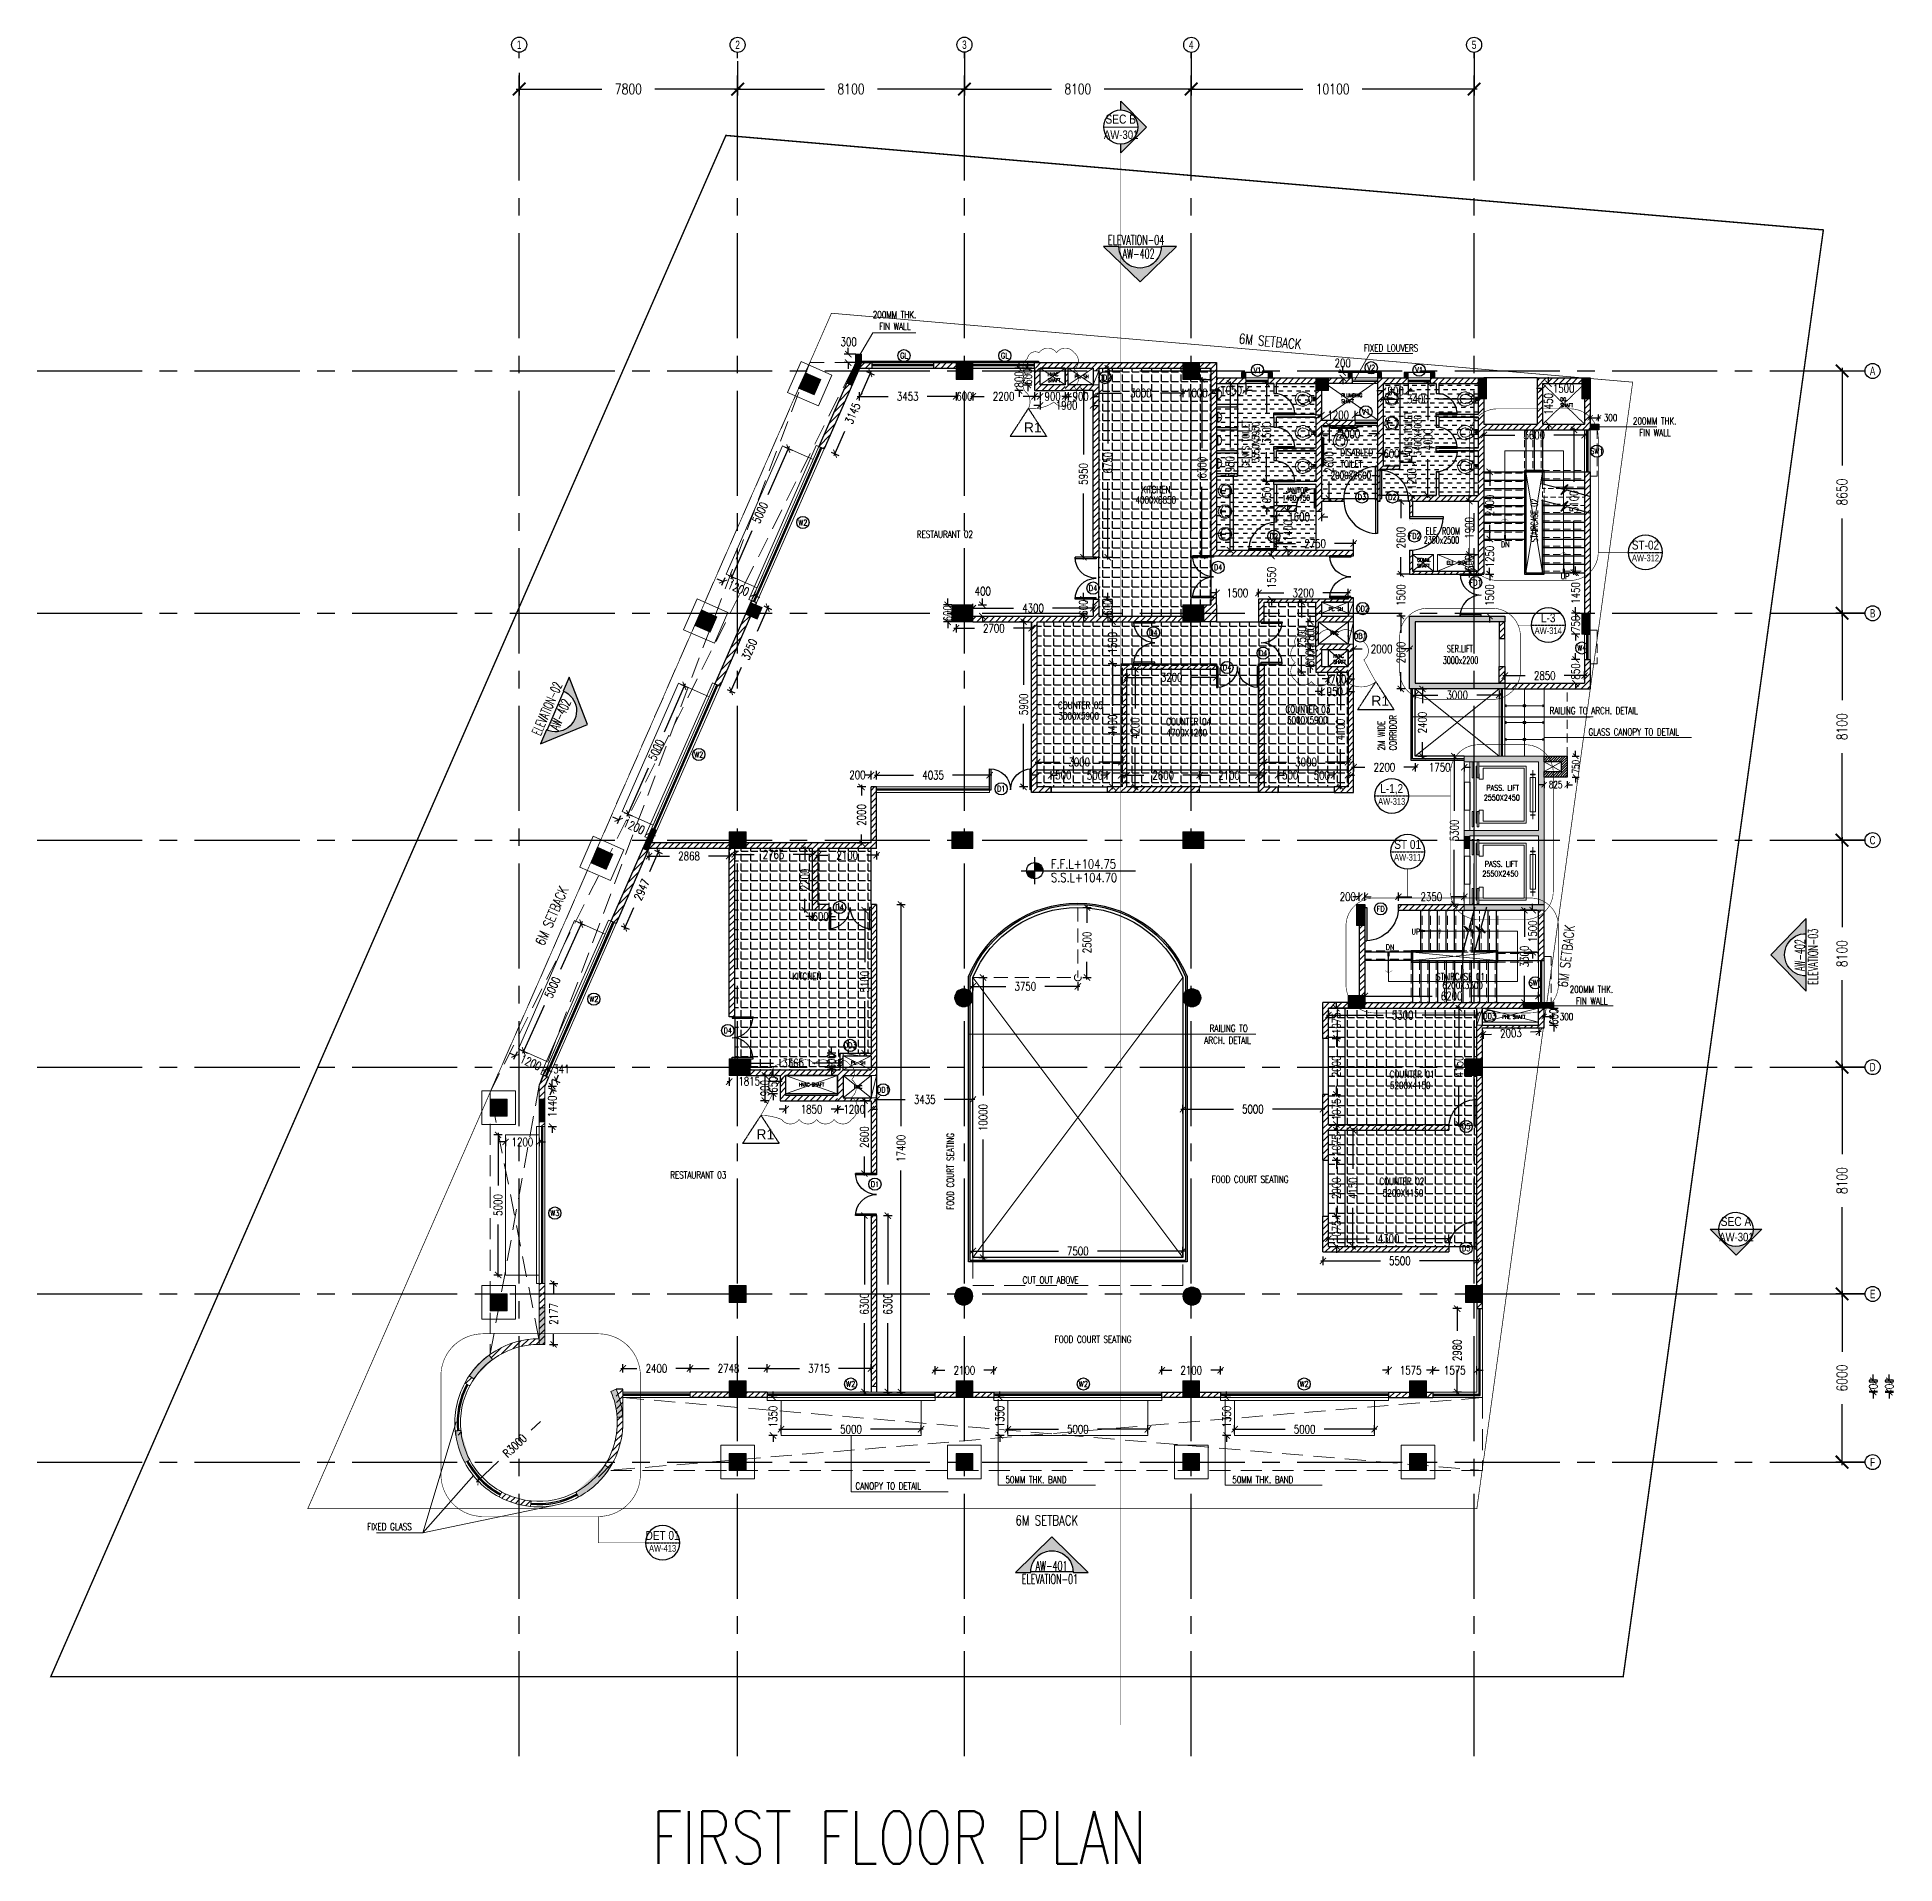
# Model space of a CAD drawing. Header units: millimetres. Extents: x -2076597 to 16308595, y -4402071 to 17875273.
# Drawn here: x -2075263 to -2008921, y -4252153 to -4186944 of the extents above; entities that cross this region are included whole.
import ezdxf
from ezdxf.enums import TextEntityAlignment as Align
from ezdxf.lldxf.tags import DXFTag

# ---------------------------------------------------------------- set-up
doc = ezdxf.new("R2010")
doc.units = ezdxf.units.MM
for name, pattern in [('CENTER', [50.8, 31.75, -6.35, 6.35, -6.35]), ('CENTER2', [1.125, 0.75, -0.125, 0.125, -0.125]), ('CONTINULUS', [0]), ('DASHDOT', [1, 0.5, -0.25, 0, -0.25]), ('DASHED', [19.05, 12.7, -6.35]), ('DASHED2', [0.375, 0.25, -0.125]), ('Demolished', [4.8, 3.2, -1.6]), ('Overhead', [3.96875, 2.38125, -1.5875])]:
    doc.linetypes.add(name, pattern=pattern)
for name, color, linetype, lineweight in [('A- GLAZING', 5, 'Continuous', 9), ('A- LIGHT LINE', 8, 'Continuous', 9), ('A- REF LINES', 5, 'Continuous', 9), ('A- SHAFT', 8, 'Continuous', 9), ('A-BOUNDARY LINES', 4, 'Continuous', 25), ('A-COL HATCH', 252, 'Continuous', 9), ('A-DETL-DEMO', 6, 'Demolished', 9), ('A-DETL-GENF', 92, 'Continuous', 9), ('A-DETL-THIN', 1, 'Continuous', 9), ('A-ELEV FINEWALL', 6, 'Continuous', 9), ('A-FLOR', 1, 'Continuous', 9), ('A-FLOR-OPNG', 51, 'Continuous', 9), ('A-FOR AREAS', 21, 'Continuous', 25), ('P-SANR-FIXT', 6, 'Continuous', 9), ('S-COL HATCH', 251, 'Continuous', 9), ('S-COLS', 7, 'Continuous', 9), ('S-STRS-MBND', 31, 'Overhead', 9)]:
    doc.layers.add(name, color=color, linetype=linetype, lineweight=lineweight)
for name, color, linetype in [('A- STAIRSCASE', 1, 'Continuous'), ('A-ARROW', 8, 'Continuous'), ('A-CAR', 251, 'Continuous'), ('A-COL', 7, 'Continuous'), ('A-DIMS', 4, 'Continuous'), ('a-door', 1, 'Continuous'), ('A-ELE 02', 4, 'Continuous'), ('A-FLDROP', 1, 'Continuous'), ('A-GRID', 8, 'CENTER'), ('A-GRIDTXT', 1, 'Continuous'), ('A-LVL', 4, 'Continuous'), ('A-PARAPET WALL', 4, 'Continuous'), ('A-PODIUM LYT ARCH', 85, 'Continuous'), ('A-RAILING', 3, 'Continuous'), ('a-ref', 5, 'Continuous'), ('A-REFR-SECT', 3, 'Continuous'), ('A-REFS', 3, 'DASHED'), ('A-REV CLOUD', 2, 'DASHED'), ('A-SCHED', 1, 'Continuous'), ('A-SETBACK', 3, 'Continuous'), ('A-SITE BOUNDARY', 7, 'CENTER'), ('A-SLAB SINING', 252, 'Continuous'), ('A-SLABS', 1, 'Continuous'), ('A-TXTROOM', 3, 'Continuous'), ('A-WALL', 2, 'Continuous'), ('A-WALL HATCH', 8, 'Continuous'), ('EQUIP', 3, 'Continuous'), ('La-hatch', 8, 'Continuous'), ('S-GRID', 252, 'CENTER2')]:
    doc.layers.add(name, color=color, linetype=linetype)
doc.styles.add('ARIAL', font='arial.ttf')
doc.styles.add('ARIAL-GRID', font='arial.ttf', dxfattribs={"width": 0.7, "height": 15})
doc.styles.add('DIM 100', font='romans.shx', dxfattribs={"width": 0.8})
doc.styles.add('ROMANS', font='romans.shx', dxfattribs={"width": 0.75})
doc.styles.add('ROMANS-TITLE', font='ROMANS.shx', dxfattribs={"width": 0.8})
tags = doc.linetypes.add('DASHEDX2', pattern=[1.5, 1, -0.5]).pattern_tags.tags
tags[6:7] = [DXFTag(74, 4), DXFTag(75, 0), DXFTag(340, '0'), DXFTag(46, 1.0), DXFTag(50, 0.0), DXFTag(44, 0.0), DXFTag(45, 0.0)]
tags[4:5] = [DXFTag(74, 4), DXFTag(75, 0), DXFTag(340, '0'), DXFTag(46, 1.0), DXFTag(50, 0.0), DXFTag(44, 0.0), DXFTag(45, 0.0)]
tags = doc.linetypes.add('Sheet-A1-BLOCK-12$0$DASHDOT2', pattern=[0.5, 0.25, -0.125, 0, -0.125]).pattern_tags.tags
tags[10:11] = [DXFTag(74, 4), DXFTag(75, 0), DXFTag(340, '0'), DXFTag(46, 1.0), DXFTag(50, 0.0), DXFTag(44, 0.0), DXFTag(45, 0.0)]
tags[8:9] = [DXFTag(74, 4), DXFTag(75, 0), DXFTag(340, '0'), DXFTag(46, 1.0), DXFTag(50, 0.0), DXFTag(44, 0.0), DXFTag(45, 0.0)]
tags[6:7] = [DXFTag(74, 4), DXFTag(75, 0), DXFTag(340, '0'), DXFTag(46, 1.0), DXFTag(50, 0.0), DXFTag(44, 0.0), DXFTag(45, 0.0)]
tags[4:5] = [DXFTag(74, 4), DXFTag(75, 0), DXFTag(340, '0'), DXFTag(46, 1.0), DXFTag(50, 0.0), DXFTag(44, 0.0), DXFTag(45, 0.0)]
doc.dimstyles.new('1_100 MJR', dxfattribs={"dimscale": 100, "dimtxt": 1.75, "dimasz": 1, "dimexe": 1, "dimexo": 0, "dimgap": 0.09, "dimtad": 0, "dimdsep": 46, "dimtxsty": 'DIM 100', "dimblk": 'ARCHTICK', "dimcen": 0.09, "dimdle": 1, "dimclrd": 8, "dimclre": 8, "dimclrt": 256, "dimazin": 0, "dimtfac": 1, "dimtofl": 0, "dimtmove": 1, "dimatfit": 3, "dimfxl": 0, "dimtolj": 1, "dimtzin": 0, "dimlwd": -1, "dimlwe": -1, "dimarcsym": 0})
doc.dimstyles.new('DIMB-200', dxfattribs={"dimscale": 150, "dimtxt": 2.5, "dimasz": 3, "dimexe": 1.5, "dimexo": 0, "dimgap": 3, "dimtad": 0, "dimtoh": 1, "dimdec": 0, "dimzin": 0, "dimdsep": 46, "dimtxsty": 'ROMANS', "dimblk": 'ARCHTICK', "dimcen": 3, "dimdle": 0.75, "dimclrd": 8, "dimclre": 8, "dimclrt": 4, "dimazin": 0, "dimtfac": 1, "dimtdec": 0, "dimtix": 1, "dimtofl": 0, "dimtmove": 2, "dimatfit": 3, "dimldrblk": 'DOT', "dimfxl": 0, "dimtolj": 1, "dimtzin": 0, "dimarcsym": 0})
doc.dimstyles.new('DIMM-100', dxfattribs={"dimscale": 150, "dimtxt": 2, "dimasz": 1.5, "dimexe": 1, "dimexo": 0, "dimgap": 2, "dimtad": 0, "dimtoh": 1, "dimdec": 0, "dimzin": 0, "dimdsep": 46, "dimtxsty": 'ROMANS', "dimblk": 'ARCHTICK', "dimcen": 1.5, "dimdle": 0.5, "dimclrd": 8, "dimclre": 8, "dimclrt": 256, "dimazin": 0, "dimtfac": 1, "dimtdec": 0, "dimtix": 1, "dimtofl": 0, "dimtmove": 2, "dimatfit": 3, "dimldrblk": 'DOT', "dimfxl": 0, "dimtolj": 1, "dimtzin": 0, "dimarcsym": 0})
pattern_1 = [(45, (-2740619.58, -3139859.15), (-112.253202, 112.253202), [])]
pattern_2 = [(45, (1802100.65, 14255482.13), (-112.2532015, 112.2532015), [])]
pattern_3 = [(45, (-2740619.58, -3221090.15), (-112.253202, 112.253202), [])]
pattern_4 = [(0, (1802100.65, 14255482.13), (0, 349.25), [254, -95.25]), (90, (1802100.65, 14255482.13), (-349.25, 2e-14), [254, -95.25])]
pattern_5 = [(0, (1862258.1, 14308772.41), (158.75, 158.75), [158.75, -158.75])]
pattern_6 = [(45, (1802100.65, 14138502.7), (-112.2532015, 112.2532015), [])]

msp = doc.modelspace()

# ---------------------------------------------------------------- texts
at = {"layer": 'A-REV CLOUD', "char_height": 356, "attachment_point": 1, "style": 'ARIAL'}
for insert in [(-2040024.5, -4200697.3), (-2027617.2, -4210452.9), (-2049576.7, -4225930.9)]:
    msp.add_mtext_dynamic_manual_height_columns('R1', width=753, gutter_width=1780, heights=[0], dxfattribs=dict(at, insert=insert))
at = {"layer": 'A-TXTROOM', "style": 'ROMANS', "width": 0.6}
for s, height, rotation, p in [('ELEVATION-04', 347.319, 359.99444, (-2037021.6, -4194355.8)), ('AW-402', 347.32, 359.99444, (-2036498.3, -4194845.1)), ('STAIRCASE 02', 250.282, 90, (-2021673.9, -4204974.3, 0)), ('ELEVATION-02', 347.319, 66.709247, (-2057292.2, -4211906.2)), ('AW-402', 347.32, 66.709247, (-2056645.2, -4211719)), ('AW-402', 347.32, 89.99444, (-2012139.5, -4220286.3)), ('ELEVATION-03', 347.319, 89.99444, (-2011670.6, -4220778.8)), ('ELEVATION-01', 347.319, 359.99444, (-2040101, -4242161.7)), ('AW-401', 347.32, 359.99444, (-2039608.5, -4241692.9))]:
    msp.add_text(s, height=height, rotation=rotation, dxfattribs=at).set_placement(p)
for s, height, p in [('1400x750', 200, (-2030797, -4203489.3, 0)), ('1400x750', 200, (-2030797, -4203489.3, 0)), ('JANITOR ', 200, (-2030658.2, -4203214.8, 0)), ('JANITOR ', 200, (-2030658.2, -4203214.8, 0)), ('ELE. ROOM', 250.28, (-2025672.4, -4204696.7, 0)), ('2350x2500', 250.28, (-2025744.7, -4205023, 0)), ('SER.LIFT', 250.28, (-2024917.2, -4208903.8, 0)), ('3000x2200', 250.28, (-2025064, -4209309.2, 0))]:
    msp.add_text(s, height=height, dxfattribs=at).set_placement(p)
at = {"layer": 'A-TXTROOM', "attachment_point": 1, "style": 'ROMANS'}
for s, insert, char_height, width in [('\\pi988.8;200MM THK. \\P\\pi1216.7;FIN WALL ', (-2046409.1, -4196721.9, 0), 250.282, 3684.893), ('\\pi774.28;FIXED LOUVERS', (-2028655.1, -4197919.1, 0), 250.282, 3684.893), ('HVAC \\PSHAFT', (-2039170.8, -4198917.8), 128, 1088.756), ('DISABLED TOILET', (-2028721.8, -4201643.1, 0), 250.282, 1701.181), ('2000X2600', (-2029069.8, -4202456.8, 0), 250.28, 994.286), ('4000X8850', (-2036037.5, -4203344.2, 0), 250.28, 3684.893), ('KITCHEN', (-2035828.1, -4202968.5, 0), 250.28, 3684.893), ('RESTAURANT 02', (-2043847.9, -4204561.8, 0), 250.282, 3684.893), ('DN', (-2022989.3, -4204952.4), 200, 994.286), ('UP', (-2020851.8, -4206092.9), 200, 994.286), ('HVAC \\PSHAFT', (-2028970.8, -4208967.8), 128, 1088.756), ('COUNTER 05', (-2038803.5, -4210667.9, 0), 250.28, 3684.893), ('3000X5900', (-2038790.5, -4211055.6, 0), 250.28, 3684.893), ('COUNTER 04', (-2034939.9, -4211254.4, 0), 250.28, 3684.893), ('COUNTER 03', (-2030682.5, -4210814.2, 0), 250.28, 3684.893), ('3000X5900', (-2030626.9, -4211193.3, 0), 250.28, 3684.893), ('\\pi45.776;RAILING TO ARCH. DETAIL', (-2021295.8, -4210860.3, 0), 250.282, 3684.893), ('4700X4200', (-2034926.9, -4211642.1, 0), 250.28, 3684.893), ('GLASS CANOPY TO DETAIL', (-2019863.3, -4211622.3, 0), 250.282, 3684.893), ('DN', (-2027099.8, -4219329.4), 200, 994.286), ('UP', (-2026178.8, -4218774.9), 200, 994.286), ('KITCHEN', (-2048293, -4220343.2, 0), 250.28, 3684.893), ('STAIRCASE 01', (-2025302.2, -4220357.4, 0), 250.282, 3684.893), ('6200X3300', (-2025082, -4220670.2, 0), 250.28, 3684.893), ('\\pi1096.1;RAILING TO \\P\\pi903.89;ARCH. DETAIL', (-2034486.4, -4222207.5, 0), 250.282, 3684.893), ('COUNTER 01', (-2026963.2, -4223847.1, 0), 250.28, 3684.893), ('HVAC SHAFT', (-2048056.3, -4224269.9), 128, 1088.756), ('5200X4150', (-2026950.3, -4224234.9, 0), 250.28, 3684.893), ('RESTAURANT 03', (-2052655.6, -4227440.1, 0), 250.282, 3684.893), ('FOOD COURT SEATING', (-2033318.6, -4227590.5, 0), 250.282, 3684.893), ('COUNTER 02', (-2027329.3, -4227668.5, 0), 250.28, 3684.893), ('5200X4150', (-2027208.3, -4228079.3, 0), 250.28, 3684.893), ('CUT OUT ABOVE', (-2040071.1, -4231185, 0), 250.282, 3684.893), ('FOOD COURT SEATING', (-2038927, -4233300, 0), 250.282, 3684.893), ('\\pi515.06;CANOPY TO DETAIL', (-2046554.7, -4238541, 0), 250.282, 3684.893), ('\\pi613.38;50MM THK. BAND', (-2041295.5, -4238308.4, 0), 250.282, 3684.893), ('\\pi613.38;50MM THK. BAND', (-2033195.5, -4238308.4, 0), 250.282, 3684.893), ('\\pi966.46;FIXED GLASS ', (-2064445.4, -4239996, 0), 250.282, 3684.893), ('FIRST FLOOR PLAN', (-2053319, -4250276.1, 0), 1877.118, 34164.275)]:
    msp.add_mtext(s, dxfattribs=dict(at, insert=insert, char_height=char_height, width=width))
at = {"layer": 'A-TXTROOM', "attachment_point": 1, "rotation": 90, "style": 'ROMANS'}
for s, insert, char_height, width in [('GENTS TOILET', (-2032225.6, -4202315.4, 0), 249.061, 2118.487), ('3550X5950', (-2031870.3, -4202121.8, 0), 249.06, 2118.487), ('LADIES TOILET', (-2026414.7, -4202045, 0), 249.061, 2118.487), ('3400X4000', (-2026088.1, -4201875.5, 0), 249.06, 2118.487), ('2M WIDE \\PCORRIDOR ', (-2027385.8, -4212407.9, 0), 250.28, 2944.588), ('FOOD COURT SEATING', (-2042773.6, -4228806.7, 0), 250.282, 3684.893)]:
    msp.add_mtext(s, dxfattribs=dict(at, insert=insert, char_height=char_height, width=width))

# ---------------------------------------------------------------- blocks, each defined once
blk = doc.blocks.new('_ArchTick')
at = {"color": 0, "linetype": 'ByBlock', "const_width": 0.15}
blk.add_lwpolyline([(-0.5, -0.5), (0.5, 0.5)], dxfattribs=at)
blk = doc.blocks.new('*D61')
at = {"layer": 'A-DIMS', "color": 8, "lineweight": -2, "transparency": 16777216}
for p, q in [((-3823611, -18360408), (-3823186, -18360408)), ((-3823549, -18360283), (-3823549, -18360533)), ((-3823249, -18360283), (-3823249, -18360533))]:
    blk.add_line(p, q, dxfattribs=at)
at = {"layer": 'Defpoints', "color": 0, "transparency": 16777216}
for p in [(-3823549, -18360113), (-3823249, -18360113), (-3823249, -18360408)]:
    blk.add_point(p, dxfattribs=at)
at = {"layer": 'A-DIMS', "color": 8, "lineweight": -2, "transparency": 16777216, "xscale": 187.5, "yscale": 187.5, "zscale": 187.5, "rotation": 180}
blk.add_blockref('_ArchTick', (-3823549, -18360408), dxfattribs=at)
at = {"layer": 'A-DIMS', "color": 8, "lineweight": -2, "transparency": 16777216, "xscale": 187.5, "yscale": 187.5, "zscale": 187.5}
blk.add_blockref('_ArchTick', (-3823249, -18360408), dxfattribs=at)
at = {"layer": 'A-DIMS', "color": 4, "transparency": 16777216, "insert": (-3822747, -18360408), "char_height": 250, "attachment_point": 5, "style": 'ROMANS'}
blk.add_mtext('\\A1;300', dxfattribs=at)
blk = doc.blocks.new('_Dot')
at = {"color": 0, "linetype": 'ByBlock', "lineweight": -2}
blk.add_line((-0.5, 0), (-1, 0), dxfattribs=at)
at = {"color": 0, "linetype": 'ByBlock', "const_width": 0.5}
blk.add_lwpolyline([(-0.25, 0, 1), (0.25, 0, 1)], format="xyb", close=True, dxfattribs=at)
blk = doc.blocks.new('*D63')
at = {"color": 8, "linetype": 'CONTINULUS', "lineweight": -2, "transparency": 16777216}
blk.add_line((-3821961, -18339033), (-3821536, -18339033), dxfattribs=at)
at = {"color": 8, "lineweight": -2, "transparency": 16777216}
for p, q in [((-3821899, -18339158), (-3821899, -18338908)), ((-3821599, -18339158), (-3821599, -18338908))]:
    blk.add_line(p, q, dxfattribs=at)
at = {"layer": 'Defpoints', "color": 0, "transparency": 16777216}
for p in [(-3821899, -18339263), (-3821599, -18339033), (-3821599, -18339463)]:
    blk.add_point(p, dxfattribs=at)
at = {"color": 8, "lineweight": -2, "transparency": 16777216, "xscale": 187.5, "yscale": 187.5, "zscale": 187.5, "rotation": 180}
blk.add_blockref('_ArchTick', (-3821899, -18339033), dxfattribs=at)
at = {"color": 8, "lineweight": -2, "transparency": 16777216, "xscale": 187.5, "yscale": 187.5, "zscale": 187.5}
blk.add_blockref('_ArchTick', (-3821599, -18339033), dxfattribs=at)
at = {"color": 4, "transparency": 16777216, "insert": (-3821175, -18339033), "char_height": 250, "attachment_point": 5, "style": 'ROMANS'}
blk.add_mtext('\\A1;300', dxfattribs=at)
blk = doc.blocks.new('*D62')
at = {"layer": 'A-DIMS', "color": 8, "lineweight": -2, "transparency": 16777216}
for p, q in [((-3822547, -18351113), (-3822297, -18351113)), ((-3822547, -18351863), (-3822297, -18351863))]:
    blk.add_line(p, q, dxfattribs=at)
at = {"layer": 'A-DIMS', "color": 8, "linetype": 'CONTINULUS', "lineweight": -2, "transparency": 16777216}
for p, q in [((-3822422, -18351113), (-3822422, -18350926)), ((-3822422, -18351863), (-3822422, -18352051))]:
    blk.add_line(p, q, dxfattribs=at)
at = {"layer": 'Defpoints', "color": 0, "transparency": 16777216}
for p in [(-3822924, -18351113), (-3822422, -18351113), (-3822724, -18351863)]:
    blk.add_point(p, dxfattribs=at)
at = {"layer": 'A-DIMS', "color": 8, "lineweight": -2, "transparency": 16777216, "xscale": 187.5, "yscale": 187.5, "zscale": 187.5}
for p, rotation in [((-3822422, -18351113), 270), ((-3822422, -18351863), 90)]:
    blk.add_blockref('_ArchTick', p, dxfattribs=dict(at, rotation=rotation))
at = {"layer": 'A-DIMS', "color": 4, "transparency": 16777216, "insert": (-3822422, -18351488), "char_height": 250, "attachment_point": 5, "rotation": 90, "style": 'ROMANS'}
blk.add_mtext('\\A1;750', dxfattribs=at)
blk = doc.blocks.new('*D64')
at = {"layer": 'A-WALL', "color": 8, "lineweight": -2, "transparency": 16777216}
for p, q in [((-3823549, -18352134), (-3823736, -18352134)), ((-3823549, -18352009), (-3823549, -18352259)), ((-3822724, -18352009), (-3822724, -18352259)), ((-3822724, -18352134), (-3822536, -18352134))]:
    blk.add_line(p, q, dxfattribs=at)
at = {"layer": 'Defpoints', "color": 0, "transparency": 16777216}
for p in [(-3823549, -18351863), (-3823549, -18352134), (-3822724, -18351863)]:
    blk.add_point(p, dxfattribs=at)
at = {"layer": 'A-WALL', "color": 8, "lineweight": -2, "transparency": 16777216, "xscale": 187.5, "yscale": 187.5, "zscale": 187.5}
blk.add_blockref('_ArchTick', (-3823549, -18352134), dxfattribs=at)
at = {"layer": 'A-WALL', "color": 8, "lineweight": -2, "transparency": 16777216, "xscale": 187.5, "yscale": 187.5, "zscale": 187.5, "rotation": 180}
blk.add_blockref('_ArchTick', (-3822724, -18352134), dxfattribs=at)
at = {"layer": 'A-WALL', "color": 4, "transparency": 16777216, "insert": (-3823136, -18352134), "char_height": 250, "attachment_point": 5, "style": 'ROMANS'}
blk.add_mtext('\\A1;825', dxfattribs=at)
blk = doc.blocks.new('*D646')
at = {"layer": 'A-DIMS', "color": 8, "lineweight": -2, "transparency": 16777216}
for p, q in [((-2046298, -4198261), (-2046298, -4198036)), ((-2046031, -4198261), (-2046448, -4198261)), ((-2046031, -4198561), (-2046448, -4198561)), ((-2046298, -4198561), (-2046298, -4198786))]:
    blk.add_line(p, q, dxfattribs=at)
at = {"layer": 'Defpoints', "color": 0, "transparency": 16777216}
for p in [(-2046298, -4198261), (-2046031, -4198261), (-2046031, -4198561)]:
    blk.add_point(p, dxfattribs=at)
at = {"layer": 'A-DIMS', "color": 8, "lineweight": -2, "transparency": 16777216, "xscale": 225, "yscale": 225, "zscale": 225}
for p, rotation in [((-2046298, -4198261), 270), ((-2046298, -4198561), 90)]:
    blk.add_blockref('_ArchTick', p, dxfattribs=dict(at, rotation=rotation))
at = {"layer": 'A-DIMS', "transparency": 16777216, "insert": (-2046282, -4197820), "char_height": 300, "attachment_point": 5, "style": 'ROMANS'}
blk.add_mtext('\\A1;300', dxfattribs=at)
blk = doc.blocks.new('shafts')
at = {"layer": 'A- SHAFT'}
for p, q in [((702172, -978270), (703072, -977670)), ((703072, -978270), (702172, -977670)), ((711222, -979520), (713222, -978120)), ((713222, -979520), (711222, -978120)), ((715222, -984920), (714472, -984320)), ((714472, -984920), (715222, -984320)), ((715372, -984920), (716822, -984320)), ((716822, -984920), (715372, -984320)), ((712172, -986420), (711222, -986020)), ((711222, -986420), (712172, -986020)), ((711122, -986720), (712172, -987520)), ((711122, -987520), (712172, -986720)), ((716972, -1001020), (718972, -1000520)), ((718972, -1001020), (716972, -1000520)), ((718972, -1001020), (716972, -1001020)), ((694137, -1002720), (695137, -1002220)), ((695137, -1002720), (694137, -1002220)), ((694137, -1003720), (695137, -1002920)), ((695137, -1003720), (694137, -1002920))]:
    blk.add_line(p, q, dxfattribs=at)
at = {"layer": 'A- SHAFT', "linetype": 'DASHED2', "ltscale": 2.5}
for p, q in [((719122, -979670), (720622, -978220)), ((720622, -979670), (719122, -978220))]:
    blk.add_line(p, q, dxfattribs=at)
at = {"layer": 'A- SHAFT'}
for points in [[(702172, -978270), (703072, -978270), (703072, -977670), (702172, -977670)], [(715222, -984920), (714472, -984920), (714472, -984320), (715222, -984320)], [(715372, -984920), (716822, -984920), (716822, -984320), (715372, -984320)], [(711222, -986420), (712172, -986420), (712172, -986020), (711222, -986020)], [(711122, -987520), (712172, -987520), (712172, -986720), (711122, -986720)], [(694137, -1002720), (695137, -1002720), (695137, -1002220), (694137, -1002220)], [(694137, -1003720), (695137, -1003720), (695137, -1002920), (694137, -1002920)]]:
    blk.add_lwpolyline(points, close=True, dxfattribs=at)
at = {"layer": 'A-TXTROOM', "char_height": 128, "width": 1088.76, "attachment_point": 1, "style": 'ROMANS'}
for s, insert in [('PL. SH', (702407, -977904, 0)), ('PLUMBING SHAFT', (711930, -978574, 0)), ('DG \\PSHAFT', (719757, -978717, 0)), ('COMM.\\PSHAFT', (714640, -984450, 0)), ('ELE. SHAFT', (715697, -984554, 0)), ('PL. SH', (711482, -986204, 0)), ('FHC', (711541, -987067, 0)), ('PHE SHAFT', (717680, -1000765, 0)), ('PL. SH', (694422, -1002404, 0)), ('FHC', (694531, -1003267, 0))]:
    blk.add_mtext(s, dxfattribs=dict(at, insert=insert))
blk = doc.blocks.new('Family - ___-240295-0_ ground floor')
at = {"layer": 'A-SETBACK', "linetype": 'DASHDOT', "lineweight": -2, "ltscale": 2000, "const_width": 25}
blk.add_lwpolyline([(76480, 233663), (47866, 236124), (29166, 193452), (70915, 193452)], close=True, dxfattribs=at)
at = {"layer": 'A-SITE BOUNDARY', "ltscale": 100, "const_width": 50}
blk.add_lwpolyline([(83289, 239099), (44096, 242471), (19986, 187452), (76141, 187452)], close=True, dxfattribs=at)
at = {"layer": 'A-TXTROOM', "char_height": 356, "attachment_point": 3, "style": 'ROMANS'}
for insert, rotation in [((64668, 235190, 0), 354.72243), ((38156, 215717, 0), 66.81164), ((74062, 214309, 0), 83.30109)]:
    blk.add_mtext('6M SETBACK', dxfattribs=dict(at, insert=insert, rotation=rotation))
at = {"layer": 'A-TXTROOM', "insert": (56681, 193209, 0), "char_height": 356, "attachment_point": 3, "style": 'ROMANS'}
blk.add_mtext('6M SETBACK', dxfattribs=at)
blk = doc.blocks.new('A$C4B0B4100')
at = {"layer": 'A-COL HATCH'}
h = blk.add_hatch(color=256, dxfattribs=at)
h.dxf.hatch_style = 1
h.paths.add_polyline_path([(108, -29178), (-2076, -29178), (-2076, -26728), (108, -26728), (108, -26528), (-2076, -26528), (-2076, -24078), (-192, -24078), (-192, -23878), (-2276, -23878), (-2276, -29378), (108, -29378)])
h.paths.add_polyline_path([(574, -26528), (374, -26528), (108, -26528), (108, -26728), (374, -26728), (574, -26728)])
h.paths.add_polyline_path([(574, -29178), (374, -29178), (108, -29178), (108, -29378), (574, -29378)])
h.paths.add_polyline_path([(574, -23878), (408, -23878), (408, -24078), (374, -24078), (574, -24078)])
h.paths.add_polyline_path([(408, -23878), (108, -23878), (108, -24078), (408, -24078)])
h.paths.add_polyline_path([(108, -23878), (-192, -23878), (-192, -24078), (108, -24078)], flags=17)
h = blk.add_hatch(color=256, dxfattribs=at)
h.dxf.hatch_style = 1
h.paths.add_polyline_path([(374, -26378), (574, -26378), (574, -26078), (374, -26078)])
h.paths.add_polyline_path([(374, -26528), (574, -26528), (574, -26378), (374, -26378)])
at = {"layer": 'A-DETL-THIN'}
for p, q in [((-1958, -24521), (-1790, -24521)), ((-1958, -24539), (-1958, -24521)), ((-1790, -24539), (-1958, -24539)), ((-1790, -24521), (-1790, -24539)), ((-1638, -24232), (-1638, -26274)), ((59, -24232), (-1638, -24232)), ((-1560, -24310), (-1560, -26196)), ((-104, -24310), (-1560, -24310)), ((-104, -24310), (-104, -24701)), ((59, -24103), (59, -24649)), ((113, -24103), (59, -24103)), ((113, -24649), (113, -24103)), ((151, -24232), (113, -24232)), ((151, -26274), (151, -24232)), ((224, -24078), (224, -26528)), ((296, -24103), (241, -24103)), ((241, -24103), (241, -24649)), ((296, -24649), (296, -24103)), ((-1966, -25871), (-1966, -24635)), ((-1966, -24635), (-1782, -24635)), ((-1782, -24635), (-1782, -25871)), ((-104, -24701), (40, -24701)), ((40, -24701), (40, -24557)), ((59, -24649), (113, -24649)), ((241, -24649), (296, -24649)), ((-1782, -25871), (-1966, -25871)), ((-104, -26196), (-104, -25804)), ((40, -25804), (-104, -25804)), ((40, -26001), (40, -25804)), ((59, -26403), (59, -25857)), ((59, -25857), (113, -25857)), ((113, -25857), (113, -26403)), ((241, -25857), (296, -25857)), ((241, -26403), (241, -25857)), ((296, -25857), (296, -26403)), ((-1958, -25985), (-1958, -25966)), ((-1958, -25966), (-1790, -25966)), ((-1790, -25985), (-1958, -25985)), ((-1790, -25966), (-1790, -25985)), ((-1638, -26274), (59, -26274)), ((-1560, -26196), (-104, -26196)), ((113, -26403), (59, -26403)), ((151, -26274), (116, -26274)), ((296, -26403), (241, -26403)), ((-1638, -26982), (-1638, -29024)), ((59, -26982), (-1638, -26982)), ((-1560, -27060), (-1560, -28946)), ((-104, -27060), (-1560, -27060)), ((-104, -27060), (-104, -27451)), ((59, -26853), (59, -27399)), ((113, -26853), (59, -26853)), ((113, -27399), (113, -26853)), ((151, -26982), (113, -26982)), ((151, -29024), (151, -26982)), ((224, -26728), (224, -29178)), ((241, -26853), (241, -27399)), ((296, -26853), (241, -26853)), ((296, -27399), (296, -26853)), ((-1966, -28621), (-1966, -27385)), ((-1966, -27385), (-1782, -27385)), ((-1958, -27271), (-1790, -27271)), ((-1958, -27289), (-1958, -27271)), ((-1790, -27289), (-1958, -27289)), ((-1790, -27271), (-1790, -27289)), ((-1782, -27385), (-1782, -28621)), ((-104, -27451), (40, -27451)), ((40, -27451), (40, -27307)), ((59, -27399), (113, -27399)), ((241, -27399), (296, -27399)), ((-1782, -28621), (-1966, -28621)), ((-1958, -28716), (-1790, -28716)), ((-1958, -28735), (-1958, -28716)), ((-1790, -28735), (-1958, -28735)), ((-1790, -28716), (-1790, -28735)), ((-1638, -29024), (59, -29024)), ((-1560, -28946), (-104, -28946)), ((40, -28554), (-104, -28554)), ((-104, -28946), (-104, -28554)), ((40, -28751), (40, -28554)), ((59, -29153), (59, -28607)), ((59, -28607), (113, -28607)), ((113, -28607), (113, -29153)), ((151, -29024), (116, -29024)), ((241, -29153), (241, -28607)), ((241, -28607), (296, -28607)), ((296, -28607), (296, -29153))]:
    blk.add_line(p, q, dxfattribs=at)
at = {"layer": 'A-FLDROP'}
for p, q in [((374, -25803), (374, -24803)), ((574, -25803), (574, -24803)), ((374, -28453), (374, -27453)), ((574, -28453), (574, -27453))]:
    blk.add_line(p, q, dxfattribs=at)
at = {"layer": 'A-FLOR-OPNG'}
for p, q in [((-1874, -24380), (-1874, -26126)), ((-1874, -27130), (-1874, -28876))]:
    blk.add_line(p, q, dxfattribs=at)
at = {"layer": 'A-WALL', "lineweight": 18}
for p, q in [((-2276, -23878), (574, -23878)), ((-2276, -29378), (-2276, -23878)), ((574, -24078), (574, -23878)), ((-2076, -26528), (-2076, -24078)), ((-2076, -24078), (574, -24078)), ((374, -26528), (-2076, -26528)), ((374, -26078), (574, -26078)), ((574, -26728), (574, -26528)), ((-2076, -26728), (374, -26728)), ((-2076, -29178), (-2076, -26728)), ((374, -26728), (574, -26728)), ((374, -29178), (-2076, -29178)), ((574, -29178), (374, -29178)), ((574, -29378), (574, -29178)), ((574, -29378), (-2276, -29378))]:
    blk.add_line(p, q, dxfattribs=at)
for points in [[(374, -24803), (574, -24803), (574, -24078), (374, -24078)], [(374, -27453), (574, -27453), (574, -26728), (374, -26728)], [(574, -29178), (374, -29178), (374, -28453), (574, -28453)]]:
    blk.add_lwpolyline(points, close=True, dxfattribs=at)
blk.add_lwpolyline([(374, -26528), (374, -25803), (574, -25803), (574, -26528)], dxfattribs=at)
at = {"layer": 'A-TXTROOM', "char_height": 200, "attachment_point": 1, "rotation": 180, "style": 'ROMANS'}
for s, insert, width in [('2550X2450', (-72, -25282, 0), 994.29), ('PASS. LIFT', (-162, -25629, 0), 1701.18), ('2550X2450', (-125, -28000, 0), 994.29), ('PASS. LIFT', (-215, -28347, 0), 1701.18)]:
    blk.add_mtext(s, dxfattribs=dict(at, insert=insert, width=width))
blk = doc.blocks.new('A$C3E2726BC')
at = {"layer": 'S-COL HATCH'}
h = blk.add_hatch(color=256, dxfattribs=at)
h.dxf.hatch_style = 1
h.paths.add_polyline_path([(0, 3400), (200, 3400), (200, 3200), (200, 200), (2400, 200), (2400, 0), (126, 0), (0, 913)])
h.paths.add_polyline_path([(0, 912), (126, 0), (0, 0)])
h = blk.add_hatch(color=256, dxfattribs=at)
h.paths.add_polyline_path([(2400, 3400), (2400, 3200)], flags=17)
h.paths.add_polyline_path([(200, 200), (200, 3400), (0, 3400), (0, 913), (126, 0), (2600, 0), (2600, 3400), (2400, 3400), (2400, 3200), (2400, 200)])
at = {"layer": 'A-COL'}
blk.add_lwpolyline([(2400, 3200), (2400, 3400), (2600, 3400), (2600, 0), (0, 0), (0, 3400), (200, 3400), (200, 200), (2400, 200), (2400, 3200), (2400, 3400)], dxfattribs=at)
blk = doc.blocks.new('M_Urinal-Wall-3D - M_Urinal-Wall-3D-239627-0_ ground floor')
at = {"layer": 'P-SANR-FIXT'}
for p, q in [((-261, 202), (-287, 202)), ((-287, 202), (-287, 100)), ((-287, 100), (69, 100)), ((-261, 202), (-261, 100)), ((43, 147), (-261, 147)), ((-261, 147), (-261, 100)), ((69, 202), (43, 202)), ((43, 202), (43, 100)), ((43, 100), (43, 147)), ((69, 100), (69, 202))]:
    blk.add_line(p, q, dxfattribs=at)
blk.add_arc((-109, 110), 178, 31.00272, 148.99728, dxfattribs=at)
blk = doc.blocks.new('Sink Vanity-Round - 19_ x 19_-237629-0_ ground floor')
at = {"layer": 'P-SANR-FIXT'}
for p, q in [((87, 247), (87, 136)), ((106, 247), (106, 136))]:
    blk.add_line(p, q, dxfattribs=at)
for centre, radius, start, end in [((97, 85), 241, 90, 270), ((97, 85), 201, 165.30711, 14.69289), ((1, 104), 105, 120.79274, 162.19039), ((97, -233), 452, 91.20673, 109.20864), ((46, 247), 12.7, 360, 180), ((46, 247), 12.7, 180, 360), ((97, 85), 20.6, 360, 180), ((97, 85), 20.6, 180, 360), ((97, 247), 9.52, 360, 180), ((97, 136), 9.52, 180, 360), ((97, 85), 241, 270, 90), ((97, -233), 452, 70.79136, 88.79327), ((147, 247), 12.7, 0, 180), ((147, 247), 12.7, 180, 360), ((192, 104), 105, 17.80961, 59.20726)]:
    blk.add_arc(centre, radius, start, end, dxfattribs=at)
blk = doc.blocks.new('04 TYPICALGriDColumn&Core$0$grab rail')
at = {"layer": 'EQUIP'}
for p, q in [((0, 40), (0, -40)), ((2, 40), (0, 40)), ((2, 40), (2, -40)), ((7, 35), (7, -35)), ((30, 20), (7, 20)), ((2, -40), (0, -40)), ((30, -20), (7, -20)), ((50, -40), (50, -960)), ((90, -40), (90, -960)), ((2, -960), (0, -960)), ((0, -960), (0, -1040)), ((2, -1040), (0, -1040)), ((2, -960), (2, -1040)), ((7, -965), (7, -1035)), ((30, -980), (7, -980)), ((30, -1020), (7, -1020))]:
    blk.add_line(p, q, dxfattribs=at)
for centre, radius, start, end in [((2, 35), 5, 0, 90), ((30, -40), 60, 0, 90), ((2, -35), 5, 270, 0), ((30, -40), 20, 0, 90), ((2, -965), 5, 0, 90), ((2, -1035), 5, 270, 0), ((30, -960), 20, 270, 0), ((30, -960), 60, 270, 0)]:
    blk.add_arc(centre, radius, start, end, dxfattribs=at)
blk = doc.blocks.new('Toilet-Commercial-Wall-3D - 15_ Seat Height-439075-0_ ground floor')
at = {"layer": 'P-SANR-FIXT'}
for p, q in [((151, 583), (151, 550)), ((157, 515), (190, 423)), ((224, 358), (269, 294)), ((240, 550), (240, 583)), ((274, 454), (241, 545)), ((342, 345), (269, 294)), ((342, 345), (297, 409)), ((341, 251), (341, 100)), ((468, 345), (342, 345)), ((380, 100), (380, 142)), ((430, 100), (430, 142)), ((513, 409), (468, 345)), ((541, 294), (468, 345)), ((468, 100), (468, 251)), ((569, 545), (536, 454)), ((541, 294), (586, 358)), ((570, 583), (570, 550)), ((619, 423), (653, 515)), ((659, 550), (659, 583))]:
    blk.add_line(p, q, dxfattribs=at)
blk.add_circle((405, 171), 25.3, dxfattribs=at)
for centre, radius, start, end in [((405, 583), 254, 90, 180), ((405, 583), 165, 90, 180), ((405, 583), 254, 0, 90), ((405, 583), 165, 0, 90), ((253, 550), 102, 180, 200), ((453, 519), 279, 200, 215), ((352, 352), 102, 215, 263.75488), ((453, 519), 191, 200, 215), ((405, 566), 321, 258.5767, 281.4233), ((405, 171), 38.1, 360, 180), ((405, 171), 38.1, 180, 360), ((457, 352), 102, 276.24512, 325), ((357, 519), 191, 325, 340), ((557, 550), 12.7, 340, 0), ((357, 519), 279, 325, 340), ((557, 550), 102, 340, 0)]:
    blk.add_arc(centre, radius, start, end, dxfattribs=at)
blk = doc.blocks.new('M_Single-Flush - 0762 x 2032mm-231732-0_ ground floor')
at = {"layer": 'a-door'}
for p, q in [((324, 37), (324, 787)), ((375, 787), (324, 787)), ((375, 37), (375, 787)), ((375, 37), (324, 37))]:
    blk.add_line(p, q, dxfattribs=at)
blk.add_arc((375, 37), 752, 93.89033, 180, dxfattribs=at)
blk = doc.blocks.new('M_Single-Flush - 0915 x 2134mm-234763-0_ ground floor')
at = {"layer": 'a-door'}
for p, q in [((406, -100), (406, -1015)), ((458, -100), (406, -100)), ((458, -100), (458, -1015)), ((458, -1015), (406, -1015))]:
    blk.add_line(p, q, dxfattribs=at)
blk.add_arc((458, -100), 917, 180, 266.8107, dxfattribs=at)
blk = doc.blocks.new('Double-Flush - 1500 2-565315-1_ first floor')
at = {"layer": 'a-door'}
for p, q in [((-750, 850), (-699, 850)), ((-750, 100), (-750, 850)), ((-699, 100), (-699, 850)), ((699, 100), (699, 848)), ((750, 100), (750, 850)), ((-750, 100), (-699, 100)), ((750, 100), (699, 100))]:
    blk.add_line(p, q, dxfattribs=at)
for centre, start, end in [((-750, 100), 0, 90), ((750, 100), 90, 180)]:
    blk.add_arc(centre, 750, start, end, dxfattribs=at)
blk = doc.blocks.new('*D458')
at = {"layer": 'A-DIMS', "color": 8, "lineweight": -2, "transparency": 16777216}
for p, q in [((-2029014, -4225961), (-2028714, -4225961)), ((-2028864, -4225961), (-2028864, -4225736)), ((-2029014, -4227036), (-2028714, -4227036)), ((-2028864, -4227036), (-2028864, -4227261))]:
    blk.add_line(p, q, dxfattribs=at)
at = {"layer": 'Defpoints', "color": 0, "transparency": 16777216}
for p in [(-2029148, -4225961), (-2029148, -4227036), (-2028864, -4227036)]:
    blk.add_point(p, dxfattribs=at)
at = {"layer": 'A-DIMS', "color": 8, "lineweight": -2, "transparency": 16777216, "xscale": 225, "yscale": 225, "zscale": 225}
for p, rotation in [((-2028864, -4225961), 270), ((-2028864, -4227036), 90)]:
    blk.add_blockref('_ArchTick', p, dxfattribs=dict(at, rotation=rotation))
at = {"layer": 'A-DIMS', "transparency": 16777216, "insert": (-2028864, -4226498), "char_height": 300, "attachment_point": 5, "rotation": 90, "style": 'ROMANS'}
blk.add_mtext('\\A1;1075', dxfattribs=at)
blk = doc.blocks.new('*D459')
at = {"layer": 'A-DIMS', "color": 8, "lineweight": -2, "transparency": 16777216}
for p, q in [((-2029014, -4227036), (-2028714, -4227036)), ((-2028864, -4226961), (-2028864, -4227339)), ((-2029014, -4229036), (-2028714, -4229036)), ((-2028864, -4229111), (-2028864, -4228732))]:
    blk.add_line(p, q, dxfattribs=at)
at = {"layer": 'Defpoints', "color": 0, "transparency": 16777216}
for p in [(-2029148, -4227036), (-2029148, -4229036), (-2028864, -4229036)]:
    blk.add_point(p, dxfattribs=at)
at = {"layer": 'A-DIMS', "color": 8, "lineweight": -2, "transparency": 16777216, "xscale": 225, "yscale": 225, "zscale": 225}
for p, rotation in [((-2028864, -4227036), 90), ((-2028864, -4229036), 270)]:
    blk.add_blockref('_ArchTick', p, dxfattribs=dict(at, rotation=rotation))
at = {"layer": 'A-DIMS', "transparency": 16777216, "insert": (-2028864, -4228036), "char_height": 300, "attachment_point": 5, "rotation": 90, "style": 'ROMANS'}
blk.add_mtext('\\A1;2000', dxfattribs=at)
blk = doc.blocks.new('*D460')
at = {"layer": 'A-DIMS', "color": 8, "lineweight": -2, "transparency": 16777216}
for p, q in [((-2029014, -4229036), (-2028714, -4229036)), ((-2028864, -4229036), (-2028864, -4228811)), ((-2029014, -4230111), (-2028714, -4230111)), ((-2028864, -4230111), (-2028864, -4230336))]:
    blk.add_line(p, q, dxfattribs=at)
at = {"layer": 'Defpoints', "color": 0, "transparency": 16777216}
for p in [(-2029148, -4229036), (-2029148, -4230111), (-2028864, -4230111)]:
    blk.add_point(p, dxfattribs=at)
at = {"layer": 'A-DIMS', "color": 8, "lineweight": -2, "transparency": 16777216, "xscale": 225, "yscale": 225, "zscale": 225}
for p, rotation in [((-2028864, -4229036), 270), ((-2028864, -4230111), 90)]:
    blk.add_blockref('_ArchTick', p, dxfattribs=dict(at, rotation=rotation))
at = {"layer": 'A-DIMS', "transparency": 16777216, "insert": (-2028864, -4229573), "char_height": 300, "attachment_point": 5, "rotation": 90, "style": 'ROMANS'}
blk.add_mtext('\\A1;1075', dxfattribs=at)
blk = doc.blocks.new('*D461')
at = {"layer": 'A-DIMS', "color": 8, "lineweight": -2, "transparency": 16777216}
for p, q in [((-2028424, -4225961), (-2028124, -4225961)), ((-2028274, -4225886), (-2028274, -4227339)), ((-2028274, -4230186), (-2028274, -4228732)), ((-2028424, -4230111), (-2028124, -4230111))]:
    blk.add_line(p, q, dxfattribs=at)
at = {"layer": 'Defpoints', "color": 0, "transparency": 16777216}
for p in [(-2029148, -4225961), (-2029148, -4230111), (-2028274, -4230111)]:
    blk.add_point(p, dxfattribs=at)
at = {"layer": 'A-DIMS', "color": 8, "lineweight": -2, "transparency": 16777216, "xscale": 225, "yscale": 225, "zscale": 225}
for p, rotation in [((-2028274, -4225961), 90), ((-2028274, -4230111), 270)]:
    blk.add_blockref('_ArchTick', p, dxfattribs=dict(at, rotation=rotation))
at = {"layer": 'A-DIMS', "transparency": 16777216, "insert": (-2028274, -4228036), "char_height": 300, "attachment_point": 5, "rotation": 90, "style": 'ROMANS'}
blk.add_mtext('\\A1;4150', dxfattribs=at)
blk = doc.blocks.new('*D462')
at = {"layer": 'A-DIMS', "color": 8, "lineweight": -2, "transparency": 16777216}
for p, q in [((-2029223, -4229839), (-2027694, -4229839)), ((-2029148, -4229989), (-2029148, -4229689)), ((-2024773, -4229839), (-2026301, -4229839)), ((-2024848, -4229989), (-2024848, -4229689))]:
    blk.add_line(p, q, dxfattribs=at)
at = {"layer": 'Defpoints', "color": 0, "transparency": 16777216}
for p in [(-2029148, -4229839), (-2029148, -4230111), (-2024848, -4230111)]:
    blk.add_point(p, dxfattribs=at)
at = {"layer": 'A-DIMS', "color": 8, "lineweight": -2, "transparency": 16777216, "xscale": 225, "yscale": 225, "zscale": 225, "rotation": 180}
blk.add_blockref('_ArchTick', (-2029148, -4229839), dxfattribs=at)
at = {"layer": 'A-DIMS', "color": 8, "lineweight": -2, "transparency": 16777216, "xscale": 225, "yscale": 225, "zscale": 225}
blk.add_blockref('_ArchTick', (-2024848, -4229839), dxfattribs=at)
at = {"layer": 'A-DIMS', "transparency": 16777216, "insert": (-2026998, -4229839), "char_height": 300, "attachment_point": 5, "style": 'ROMANS'}
blk.add_mtext('\\A1;4300', dxfattribs=at)
blk = doc.blocks.new('*D145')
at = {"layer": 'A-DIMS', "color": 8, "lineweight": -2, "transparency": 16777216}
for p, q in [((-2029223, -4221856), (-2027194, -4221856)), ((-2029148, -4221706), (-2029148, -4222006)), ((-2023773, -4221856), (-2025801, -4221856)), ((-2023848, -4221706), (-2023848, -4222006))]:
    blk.add_line(p, q, dxfattribs=at)
at = {"layer": 'Defpoints', "color": 0, "transparency": 16777216}
for p in [(-2029148, -4221611), (-2023848, -4221611), (-2023848, -4221856)]:
    blk.add_point(p, dxfattribs=at)
at = {"layer": 'A-DIMS', "color": 8, "lineweight": -2, "transparency": 16777216, "xscale": 225, "yscale": 225, "zscale": 225, "rotation": 180}
blk.add_blockref('_ArchTick', (-2029148, -4221856), dxfattribs=at)
at = {"layer": 'A-DIMS', "color": 8, "lineweight": -2, "transparency": 16777216, "xscale": 225, "yscale": 225, "zscale": 225}
blk.add_blockref('_ArchTick', (-2023848, -4221856), dxfattribs=at)
at = {"layer": 'A-DIMS', "transparency": 16777216, "insert": (-2026498, -4221856), "char_height": 300, "attachment_point": 5, "style": 'ROMANS'}
blk.add_mtext('\\A1;5300', dxfattribs=at)
blk = doc.blocks.new('*D463')
at = {"layer": 'A-DIMS', "color": 8, "lineweight": -2, "transparency": 16777216}
for p, q in [((-2028864, -4224686), (-2028864, -4224461)), ((-2029014, -4224686), (-2028714, -4224686)), ((-2029014, -4225761), (-2028714, -4225761)), ((-2028864, -4225761), (-2028864, -4225986))]:
    blk.add_line(p, q, dxfattribs=at)
at = {"layer": 'Defpoints', "color": 0, "transparency": 16777216}
for p in [(-2029148, -4224686), (-2028864, -4224686), (-2029148, -4225761)]:
    blk.add_point(p, dxfattribs=at)
at = {"layer": 'A-DIMS', "color": 8, "lineweight": -2, "transparency": 16777216, "xscale": 225, "yscale": 225, "zscale": 225}
for p, rotation in [((-2028864, -4224686), 270), ((-2028864, -4225761), 90)]:
    blk.add_blockref('_ArchTick', p, dxfattribs=dict(at, rotation=rotation))
at = {"layer": 'A-DIMS', "transparency": 16777216, "insert": (-2028864, -4225223), "char_height": 300, "attachment_point": 5, "rotation": 90, "style": 'ROMANS'}
blk.add_mtext('\\A1;1075', dxfattribs=at)
blk = doc.blocks.new('*D464')
at = {"layer": 'A-DIMS', "color": 8, "lineweight": -2, "transparency": 16777216}
for p, q in [((-2028864, -4222611), (-2028864, -4222989)), ((-2029014, -4222686), (-2028714, -4222686)), ((-2028864, -4224761), (-2028864, -4224382)), ((-2029014, -4224686), (-2028714, -4224686))]:
    blk.add_line(p, q, dxfattribs=at)
at = {"layer": 'Defpoints', "color": 0, "transparency": 16777216}
for p in [(-2029148, -4222686), (-2028864, -4222686), (-2029148, -4224686)]:
    blk.add_point(p, dxfattribs=at)
at = {"layer": 'A-DIMS', "color": 8, "lineweight": -2, "transparency": 16777216, "xscale": 225, "yscale": 225, "zscale": 225}
for p, rotation in [((-2028864, -4222686), 90), ((-2028864, -4224686), 270)]:
    blk.add_blockref('_ArchTick', p, dxfattribs=dict(at, rotation=rotation))
at = {"layer": 'A-DIMS', "transparency": 16777216, "insert": (-2028864, -4223686), "char_height": 300, "attachment_point": 5, "rotation": 90, "style": 'ROMANS'}
blk.add_mtext('\\A1;2000', dxfattribs=at)
blk = doc.blocks.new('*D465')
at = {"layer": 'A-DIMS', "color": 8, "lineweight": -2, "transparency": 16777216}
for p, q in [((-2024338, -4221611), (-2024638, -4221611)), ((-2024488, -4221536), (-2024488, -4222989)), ((-2024488, -4225836), (-2024488, -4224382)), ((-2024338, -4225761), (-2024638, -4225761))]:
    blk.add_line(p, q, dxfattribs=at)
at = {"layer": 'Defpoints', "color": 0, "transparency": 16777216}
for p in [(-2024488, -4221611), (-2023848, -4221611), (-2023848, -4225761)]:
    blk.add_point(p, dxfattribs=at)
at = {"layer": 'A-DIMS', "color": 8, "lineweight": -2, "transparency": 16777216, "xscale": 225, "yscale": 225, "zscale": 225}
for p, rotation in [((-2024488, -4221611), 90), ((-2024488, -4225761), 270)]:
    blk.add_blockref('_ArchTick', p, dxfattribs=dict(at, rotation=rotation))
at = {"layer": 'A-DIMS', "transparency": 16777216, "insert": (-2024488, -4223686), "char_height": 300, "attachment_point": 5, "rotation": 90, "style": 'ROMANS'}
blk.add_mtext('\\A1;4150', dxfattribs=at)
blk = doc.blocks.new('*D466')
at = {"layer": 'A-DIMS', "color": 8, "lineweight": -2, "transparency": 16777216}
for p, q in [((-2037048, -4213293), (-2037273, -4213293)), ((-2037048, -4213443), (-2037048, -4213143)), ((-2036548, -4213443), (-2036548, -4213143)), ((-2036548, -4213293), (-2036323, -4213293))]:
    blk.add_line(p, q, dxfattribs=at)
at = {"layer": 'Defpoints', "color": 0, "transparency": 16777216}
for p in [(-2037048, -4213293), (-2037048, -4213711), (-2036548, -4213711)]:
    blk.add_point(p, dxfattribs=at)
at = {"layer": 'A-DIMS', "color": 8, "lineweight": -2, "transparency": 16777216, "xscale": 225, "yscale": 225, "zscale": 225}
blk.add_blockref('_ArchTick', (-2037048, -4213293), dxfattribs=at)
at = {"layer": 'A-DIMS', "color": 8, "lineweight": -2, "transparency": 16777216, "xscale": 225, "yscale": 225, "zscale": 225, "rotation": 180}
blk.add_blockref('_ArchTick', (-2036548, -4213293), dxfattribs=at)
at = {"layer": 'A-DIMS', "transparency": 16777216, "insert": (-2037485, -4213296), "char_height": 300, "attachment_point": 5, "style": 'ROMANS'}
blk.add_mtext('\\A1;500', dxfattribs=at)
blk = doc.blocks.new('*D467')
at = {"layer": 'A-DIMS', "color": 8, "lineweight": -2, "transparency": 16777216}
for p, q in [((-2039548, -4213293), (-2039773, -4213293)), ((-2039548, -4213443), (-2039548, -4213143)), ((-2039048, -4213443), (-2039048, -4213143)), ((-2039048, -4213293), (-2038823, -4213293))]:
    blk.add_line(p, q, dxfattribs=at)
at = {"layer": 'Defpoints', "color": 0, "transparency": 16777216}
for p in [(-2039548, -4213293), (-2039548, -4213711), (-2039048, -4213711)]:
    blk.add_point(p, dxfattribs=at)
at = {"layer": 'A-DIMS', "color": 8, "lineweight": -2, "transparency": 16777216, "xscale": 225, "yscale": 225, "zscale": 225}
blk.add_blockref('_ArchTick', (-2039548, -4213293), dxfattribs=at)
at = {"layer": 'A-DIMS', "color": 8, "lineweight": -2, "transparency": 16777216, "xscale": 225, "yscale": 225, "zscale": 225, "rotation": 180}
blk.add_blockref('_ArchTick', (-2039048, -4213293), dxfattribs=at)
at = {"layer": 'A-DIMS', "transparency": 16777216, "insert": (-2038615, -4213285), "char_height": 300, "attachment_point": 5, "style": 'ROMANS'}
blk.add_mtext('\\A1;500', dxfattribs=at)
blk = doc.blocks.new('*D468')
at = {"layer": 'A-DIMS', "color": 8, "lineweight": -2, "transparency": 16777216}
for p, q in [((-2039548, -4212973), (-2039548, -4212673)), ((-2036548, -4212973), (-2036548, -4212673)), ((-2039623, -4212823), (-2038744, -4212823)), ((-2036473, -4212823), (-2037351, -4212823))]:
    blk.add_line(p, q, dxfattribs=at)
at = {"layer": 'Defpoints', "color": 0, "transparency": 16777216}
for p in [(-2039548, -4212823), (-2039548, -4213711), (-2036548, -4213711)]:
    blk.add_point(p, dxfattribs=at)
at = {"layer": 'A-DIMS', "color": 8, "lineweight": -2, "transparency": 16777216, "xscale": 225, "yscale": 225, "zscale": 225, "rotation": 180}
blk.add_blockref('_ArchTick', (-2039548, -4212823), dxfattribs=at)
at = {"layer": 'A-DIMS', "color": 8, "lineweight": -2, "transparency": 16777216, "xscale": 225, "yscale": 225, "zscale": 225}
blk.add_blockref('_ArchTick', (-2036548, -4212823), dxfattribs=at)
at = {"layer": 'A-DIMS', "transparency": 16777216, "insert": (-2038048, -4212823), "char_height": 300, "attachment_point": 5, "style": 'ROMANS'}
blk.add_mtext('\\A1;3000', dxfattribs=at)
blk = doc.blocks.new('*D469')
at = {"layer": 'A-DIMS', "color": 8, "lineweight": -2, "transparency": 16777216}
for p, q in [((-2036709, -4209311), (-2037009, -4209311)), ((-2036859, -4209236), (-2036859, -4210814)), ((-2036859, -4213786), (-2036859, -4212207)), ((-2036709, -4213711), (-2037009, -4213711))]:
    blk.add_line(p, q, dxfattribs=at)
at = {"layer": 'Defpoints', "color": 0, "transparency": 16777216}
for p in [(-2036859, -4209311), (-2036548, -4209311), (-2036548, -4213711)]:
    blk.add_point(p, dxfattribs=at)
at = {"layer": 'A-DIMS', "color": 8, "lineweight": -2, "transparency": 16777216, "xscale": 225, "yscale": 225, "zscale": 225}
for p, rotation in [((-2036859, -4209311), 90), ((-2036859, -4213711), 270)]:
    blk.add_blockref('_ArchTick', p, dxfattribs=dict(at, rotation=rotation))
at = {"layer": 'A-DIMS', "transparency": 16777216, "insert": (-2036859, -4211511), "char_height": 300, "attachment_point": 5, "rotation": 90, "style": 'ROMANS'}
blk.add_mtext('\\A1;4400', dxfattribs=at)
blk = doc.blocks.new('*D524')
at = {"layer": 'A-DIMS', "color": 8, "lineweight": -2, "transparency": 16777216}
for p, q in [((-2036709, -4207811), (-2037009, -4207811)), ((-2036859, -4207811), (-2036859, -4207586)), ((-2036709, -4209311), (-2037009, -4209311)), ((-2036859, -4209311), (-2036859, -4209536))]:
    blk.add_line(p, q, dxfattribs=at)
at = {"layer": 'Defpoints', "color": 0, "transparency": 16777216}
for p in [(-2036859, -4207811), (-2036548, -4207811), (-2036548, -4209311)]:
    blk.add_point(p, dxfattribs=at)
at = {"layer": 'A-DIMS', "color": 8, "lineweight": -2, "transparency": 16777216, "xscale": 225, "yscale": 225, "zscale": 225}
for p, rotation in [((-2036859, -4207811), 270), ((-2036859, -4209311), 90)]:
    blk.add_blockref('_ArchTick', p, dxfattribs=dict(at, rotation=rotation))
at = {"layer": 'A-DIMS', "transparency": 16777216, "insert": (-2036859, -4208561), "char_height": 300, "attachment_point": 5, "rotation": 90, "style": 'ROMANS'}
blk.add_mtext('\\A1;1500', dxfattribs=at)
blk = doc.blocks.new('SOP')
at = {"layer": 'A-SCHED', "color": 8}
blk.add_circle((0, 0), 218, dxfattribs=at)
at = {"layer": 'A-SCHED', "style": 'ROMANS', "width": 0.7}
blk.add_attdef('D2', text='', height=200, dxfattribs=at).set_placement((0, 0), align=Align.MIDDLE_CENTER)
blk = doc.blocks.new('*D525')
at = {"layer": 'A-DIMS', "color": 8, "lineweight": -2, "transparency": 16777216}
for p, q in [((-2036423, -4213293), (-2035744, -4213293)), ((-2036348, -4213443), (-2036348, -4213143)), ((-2033673, -4213293), (-2034351, -4213293)), ((-2033748, -4213443), (-2033748, -4213143))]:
    blk.add_line(p, q, dxfattribs=at)
at = {"layer": 'Defpoints', "color": 0, "transparency": 16777216}
for p in [(-2033748, -4213293), (-2036348, -4213711), (-2033748, -4213711)]:
    blk.add_point(p, dxfattribs=at)
at = {"layer": 'A-DIMS', "color": 8, "lineweight": -2, "transparency": 16777216, "xscale": 225, "yscale": 225, "zscale": 225, "rotation": 180}
blk.add_blockref('_ArchTick', (-2036348, -4213293), dxfattribs=at)
at = {"layer": 'A-DIMS', "color": 8, "lineweight": -2, "transparency": 16777216, "xscale": 225, "yscale": 225, "zscale": 225}
blk.add_blockref('_ArchTick', (-2033748, -4213293), dxfattribs=at)
at = {"layer": 'A-DIMS', "transparency": 16777216, "insert": (-2035048, -4213293), "char_height": 300, "attachment_point": 5, "style": 'ROMANS'}
blk.add_mtext('\\A1;2600', dxfattribs=at)
blk = doc.blocks.new('*D526')
at = {"layer": 'A-DIMS', "color": 8, "lineweight": -2, "transparency": 16777216}
for p, q in [((-2033823, -4213293), (-2033394, -4213293)), ((-2033748, -4213443), (-2033748, -4213143)), ((-2031573, -4213293), (-2032001, -4213293)), ((-2031648, -4213443), (-2031648, -4213143))]:
    blk.add_line(p, q, dxfattribs=at)
at = {"layer": 'Defpoints', "color": 0, "transparency": 16777216}
for p in [(-2031648, -4213293), (-2033748, -4213711), (-2031648, -4213711)]:
    blk.add_point(p, dxfattribs=at)
at = {"layer": 'A-DIMS', "color": 8, "lineweight": -2, "transparency": 16777216, "xscale": 225, "yscale": 225, "zscale": 225, "rotation": 180}
blk.add_blockref('_ArchTick', (-2033748, -4213293), dxfattribs=at)
at = {"layer": 'A-DIMS', "color": 8, "lineweight": -2, "transparency": 16777216, "xscale": 225, "yscale": 225, "zscale": 225}
blk.add_blockref('_ArchTick', (-2031648, -4213293), dxfattribs=at)
at = {"layer": 'A-DIMS', "transparency": 16777216, "insert": (-2032698, -4213293), "char_height": 300, "attachment_point": 5, "style": 'ROMANS'}
blk.add_mtext('\\A1;2100', dxfattribs=at)
blk = doc.blocks.new('*D527')
at = {"layer": 'A-DIMS', "color": 8, "lineweight": -2, "transparency": 16777216}
for p, q in [((-2036423, -4209797), (-2035444, -4209797)), ((-2036348, -4209647), (-2036348, -4209947)), ((-2033073, -4209797), (-2034051, -4209797)), ((-2033148, -4209647), (-2033148, -4209947))]:
    blk.add_line(p, q, dxfattribs=at)
at = {"layer": 'Defpoints', "color": 0, "transparency": 16777216}
for p in [(-2036348, -4209511), (-2036348, -4209797), (-2033148, -4209511)]:
    blk.add_point(p, dxfattribs=at)
at = {"layer": 'A-DIMS', "color": 8, "lineweight": -2, "transparency": 16777216, "xscale": 225, "yscale": 225, "zscale": 225, "rotation": 180}
blk.add_blockref('_ArchTick', (-2036348, -4209797), dxfattribs=at)
at = {"layer": 'A-DIMS', "color": 8, "lineweight": -2, "transparency": 16777216, "xscale": 225, "yscale": 225, "zscale": 225}
blk.add_blockref('_ArchTick', (-2033148, -4209797), dxfattribs=at)
at = {"layer": 'A-DIMS', "transparency": 16777216, "insert": (-2034748, -4209797), "char_height": 300, "attachment_point": 5, "style": 'ROMANS'}
blk.add_mtext('\\A1;3200', dxfattribs=at)
blk = doc.blocks.new('*D528')
at = {"layer": 'A-DIMS', "color": 8, "lineweight": -2, "transparency": 16777216}
for p, q in [((-2036204, -4209511), (-2035904, -4209511)), ((-2036054, -4209436), (-2036054, -4210914)), ((-2036054, -4213786), (-2036054, -4212307)), ((-2036204, -4213711), (-2035904, -4213711))]:
    blk.add_line(p, q, dxfattribs=at)
at = {"layer": 'Defpoints', "color": 0, "transparency": 16777216}
for p in [(-2036348, -4209511), (-2036348, -4213711), (-2036054, -4213711)]:
    blk.add_point(p, dxfattribs=at)
at = {"layer": 'A-DIMS', "color": 8, "lineweight": -2, "transparency": 16777216, "xscale": 225, "yscale": 225, "zscale": 225}
for p, rotation in [((-2036054, -4209511), 90), ((-2036054, -4213711), 270)]:
    blk.add_blockref('_ArchTick', p, dxfattribs=dict(at, rotation=rotation))
at = {"layer": 'A-DIMS', "transparency": 16777216, "insert": (-2036054, -4211611), "char_height": 300, "attachment_point": 5, "rotation": 90, "style": 'ROMANS'}
blk.add_mtext('\\A1;4200', dxfattribs=at)
blk = doc.blocks.new('*D159')
at = {"layer": 'A-DIMS', "color": 8, "lineweight": -2, "transparency": 16777216}
for p, q in [((-2028948, -4213293), (-2029173, -4213293)), ((-2028948, -4213443), (-2028948, -4213143)), ((-2028448, -4213443), (-2028448, -4213143)), ((-2028448, -4213293), (-2028223, -4213293))]:
    blk.add_line(p, q, dxfattribs=at)
at = {"layer": 'Defpoints', "color": 0, "transparency": 16777216}
for p in [(-2028948, -4213293), (-2028948, -4213711), (-2028448, -4213711)]:
    blk.add_point(p, dxfattribs=at)
at = {"layer": 'A-DIMS', "color": 8, "lineweight": -2, "transparency": 16777216, "xscale": 225, "yscale": 225, "zscale": 225}
blk.add_blockref('_ArchTick', (-2028948, -4213293), dxfattribs=at)
at = {"layer": 'A-DIMS', "color": 8, "lineweight": -2, "transparency": 16777216, "xscale": 225, "yscale": 225, "zscale": 225, "rotation": 180}
blk.add_blockref('_ArchTick', (-2028448, -4213293), dxfattribs=at)
at = {"layer": 'A-DIMS', "transparency": 16777216, "insert": (-2029385, -4213296), "char_height": 300, "attachment_point": 5, "style": 'ROMANS'}
blk.add_mtext('\\A1;500', dxfattribs=at)
blk = doc.blocks.new('*D160')
at = {"layer": 'A-DIMS', "color": 8, "lineweight": -2, "transparency": 16777216}
for p, q in [((-2031448, -4213293), (-2031673, -4213293)), ((-2031448, -4213443), (-2031448, -4213143)), ((-2030948, -4213443), (-2030948, -4213143)), ((-2030948, -4213293), (-2030723, -4213293))]:
    blk.add_line(p, q, dxfattribs=at)
at = {"layer": 'Defpoints', "color": 0, "transparency": 16777216}
for p in [(-2031448, -4213293), (-2031448, -4213711), (-2030948, -4213711)]:
    blk.add_point(p, dxfattribs=at)
at = {"layer": 'A-DIMS', "color": 8, "lineweight": -2, "transparency": 16777216, "xscale": 225, "yscale": 225, "zscale": 225}
blk.add_blockref('_ArchTick', (-2031448, -4213293), dxfattribs=at)
at = {"layer": 'A-DIMS', "color": 8, "lineweight": -2, "transparency": 16777216, "xscale": 225, "yscale": 225, "zscale": 225, "rotation": 180}
blk.add_blockref('_ArchTick', (-2030948, -4213293), dxfattribs=at)
at = {"layer": 'A-DIMS', "transparency": 16777216, "insert": (-2030515, -4213285), "char_height": 300, "attachment_point": 5, "style": 'ROMANS'}
blk.add_mtext('\\A1;500', dxfattribs=at)
blk = doc.blocks.new('*D161')
at = {"layer": 'A-DIMS', "color": 8, "lineweight": -2, "transparency": 16777216}
for p, q in [((-2031448, -4212973), (-2031448, -4212673)), ((-2028448, -4212973), (-2028448, -4212673)), ((-2031523, -4212823), (-2030644, -4212823)), ((-2028373, -4212823), (-2029251, -4212823))]:
    blk.add_line(p, q, dxfattribs=at)
at = {"layer": 'Defpoints', "color": 0, "transparency": 16777216}
for p in [(-2031448, -4212823), (-2031448, -4213711), (-2028448, -4213711)]:
    blk.add_point(p, dxfattribs=at)
at = {"layer": 'A-DIMS', "color": 8, "lineweight": -2, "transparency": 16777216, "xscale": 225, "yscale": 225, "zscale": 225, "rotation": 180}
blk.add_blockref('_ArchTick', (-2031448, -4212823), dxfattribs=at)
at = {"layer": 'A-DIMS', "color": 8, "lineweight": -2, "transparency": 16777216, "xscale": 225, "yscale": 225, "zscale": 225}
blk.add_blockref('_ArchTick', (-2028448, -4212823), dxfattribs=at)
at = {"layer": 'A-DIMS', "transparency": 16777216, "insert": (-2029948, -4212823), "char_height": 300, "attachment_point": 5, "style": 'ROMANS'}
blk.add_mtext('\\A1;3000', dxfattribs=at)
blk = doc.blocks.new('*D529')
at = {"layer": 'A-DIMS', "color": 8, "lineweight": -2, "transparency": 16777216}
for p, q in [((-2028572, -4209610), (-2028872, -4209610)), ((-2028722, -4209535), (-2028722, -4210964)), ((-2028722, -4213786), (-2028722, -4212357)), ((-2028572, -4213711), (-2028872, -4213711))]:
    blk.add_line(p, q, dxfattribs=at)
at = {"layer": 'Defpoints', "color": 0, "transparency": 16777216}
for p in [(-2028722, -4209610), (-2028448, -4209610), (-2028448, -4213711)]:
    blk.add_point(p, dxfattribs=at)
at = {"layer": 'A-DIMS', "color": 8, "lineweight": -2, "transparency": 16777216, "xscale": 225, "yscale": 225, "zscale": 225}
for p, rotation in [((-2028722, -4209610), 90), ((-2028722, -4213711), 270)]:
    blk.add_blockref('_ArchTick', p, dxfattribs=dict(at, rotation=rotation))
at = {"layer": 'A-DIMS', "transparency": 16777216, "insert": (-2028722, -4211661), "char_height": 300, "attachment_point": 5, "rotation": 90, "style": 'ROMANS'}
blk.add_mtext('\\A1;4100', dxfattribs=at)
blk = doc.blocks.new('*D530')
at = {"layer": 'A-DIMS', "color": 8, "lineweight": -2, "transparency": 16777216}
for p, q in [((-2028248, -4208932), (-2028248, -4208632)), ((-2026248, -4208932), (-2026248, -4208632)), ((-2028323, -4208782), (-2027944, -4208782)), ((-2026173, -4208782), (-2026551, -4208782))]:
    blk.add_line(p, q, dxfattribs=at)
at = {"layer": 'Defpoints', "color": 0, "transparency": 16777216}
for p in [(-2028248, -4209060), (-2026248, -4208782), (-2026248, -4209060)]:
    blk.add_point(p, dxfattribs=at)
at = {"layer": 'A-DIMS', "color": 8, "lineweight": -2, "transparency": 16777216, "xscale": 225, "yscale": 225, "zscale": 225, "rotation": 180}
blk.add_blockref('_ArchTick', (-2028248, -4208782), dxfattribs=at)
at = {"layer": 'A-DIMS', "color": 8, "lineweight": -2, "transparency": 16777216, "xscale": 225, "yscale": 225, "zscale": 225}
blk.add_blockref('_ArchTick', (-2026248, -4208782), dxfattribs=at)
at = {"layer": 'A-DIMS', "transparency": 16777216, "insert": (-2027248, -4208782), "char_height": 300, "attachment_point": 5, "style": 'ROMANS'}
blk.add_mtext('\\A1;2000', dxfattribs=at)
blk = doc.blocks.new('*D531')
at = {"layer": 'A-DIMS', "color": 8, "lineweight": -2, "transparency": 16777216}
for p, q in [((-2026123, -4210429), (-2025244, -4210429)), ((-2026048, -4210279), (-2026048, -4210579)), ((-2022973, -4210429), (-2023851, -4210429)), ((-2023048, -4210279), (-2023048, -4210579))]:
    blk.add_line(p, q, dxfattribs=at)
at = {"layer": 'Defpoints', "color": 0, "transparency": 16777216}
for p in [(-2026048, -4210211), (-2026048, -4210429), (-2023048, -4210211)]:
    blk.add_point(p, dxfattribs=at)
at = {"layer": 'A-DIMS', "color": 8, "lineweight": -2, "transparency": 16777216, "xscale": 225, "yscale": 225, "zscale": 225, "rotation": 180}
blk.add_blockref('_ArchTick', (-2026048, -4210429), dxfattribs=at)
at = {"layer": 'A-DIMS', "color": 8, "lineweight": -2, "transparency": 16777216, "xscale": 225, "yscale": 225, "zscale": 225}
blk.add_blockref('_ArchTick', (-2023048, -4210429), dxfattribs=at)
at = {"layer": 'A-DIMS', "transparency": 16777216, "insert": (-2024548, -4210429), "char_height": 300, "attachment_point": 5, "style": 'ROMANS'}
blk.add_mtext('\\A1;3000', dxfattribs=at)
blk = doc.blocks.new('*D532')
at = {"layer": 'A-DIMS', "color": 8, "lineweight": -2, "transparency": 16777216}
for p, q in [((-2025943, -4210211), (-2025643, -4210211)), ((-2025793, -4210136), (-2025793, -4210714)), ((-2025943, -4212611), (-2025643, -4212611)), ((-2025793, -4212686), (-2025793, -4212107))]:
    blk.add_line(p, q, dxfattribs=at)
at = {"layer": 'Defpoints', "color": 0, "transparency": 16777216}
for p in [(-2026048, -4210211), (-2026048, -4212611), (-2025793, -4212611)]:
    blk.add_point(p, dxfattribs=at)
at = {"layer": 'A-DIMS', "color": 8, "lineweight": -2, "transparency": 16777216, "xscale": 225, "yscale": 225, "zscale": 225}
for p, rotation in [((-2025793, -4210211), 90), ((-2025793, -4212611), 270)]:
    blk.add_blockref('_ArchTick', p, dxfattribs=dict(at, rotation=rotation))
at = {"layer": 'A-DIMS', "transparency": 16777216, "insert": (-2025793, -4211411), "char_height": 300, "attachment_point": 5, "rotation": 90, "style": 'ROMANS'}
blk.add_mtext('\\A1;2400', dxfattribs=at)
blk = doc.blocks.new('*D533')
at = {"layer": 'A-DIMS', "color": 8, "lineweight": -2, "transparency": 16777216}
for p, q in [((-2022923, -4209736), (-2022119, -4209736)), ((-2022848, -4209886), (-2022848, -4209586)), ((-2019923, -4209736), (-2020726, -4209736)), ((-2019998, -4209886), (-2019998, -4209586))]:
    blk.add_line(p, q, dxfattribs=at)
at = {"layer": 'Defpoints', "color": 0, "transparency": 16777216}
for p in [(-2022848, -4210011), (-2019998, -4209736), (-2019998, -4210011)]:
    blk.add_point(p, dxfattribs=at)
at = {"layer": 'A-DIMS', "color": 8, "lineweight": -2, "transparency": 16777216, "xscale": 225, "yscale": 225, "zscale": 225, "rotation": 180}
blk.add_blockref('_ArchTick', (-2022848, -4209736), dxfattribs=at)
at = {"layer": 'A-DIMS', "color": 8, "lineweight": -2, "transparency": 16777216, "xscale": 225, "yscale": 225, "zscale": 225}
blk.add_blockref('_ArchTick', (-2019998, -4209736), dxfattribs=at)
at = {"layer": 'A-DIMS', "transparency": 16777216, "insert": (-2021423, -4209736), "char_height": 300, "attachment_point": 5, "style": 'ROMANS'}
blk.add_mtext('\\A1;2850', dxfattribs=at)
blk = doc.blocks.new('*D534')
at = {"layer": 'A-DIMS', "color": 8, "lineweight": -2, "transparency": 16777216}
for p, q in [((-2021439, -4199311), (-2021139, -4199311)), ((-2021289, -4199311), (-2021289, -4199086)), ((-2021439, -4200761), (-2021139, -4200761)), ((-2021289, -4200761), (-2021289, -4200986))]:
    blk.add_line(p, q, dxfattribs=at)
at = {"layer": 'Defpoints', "color": 0, "transparency": 16777216}
for p in [(-2021498, -4199311), (-2021289, -4199311), (-2021498, -4200761)]:
    blk.add_point(p, dxfattribs=at)
at = {"layer": 'A-DIMS', "color": 8, "lineweight": -2, "transparency": 16777216, "xscale": 225, "yscale": 225, "zscale": 225}
for p, rotation in [((-2021289, -4199311), 270), ((-2021289, -4200761), 90)]:
    blk.add_blockref('_ArchTick', p, dxfattribs=dict(at, rotation=rotation))
at = {"layer": 'A-DIMS', "transparency": 16777216, "insert": (-2021289, -4200036), "char_height": 300, "attachment_point": 5, "rotation": 90, "style": 'ROMANS'}
blk.add_mtext('\\A1;1450', dxfattribs=at)
blk = doc.blocks.new('*D535')
at = {"layer": 'A-DIMS', "color": 8, "lineweight": -2, "transparency": 16777216}
for p, q in [((-2021498, -4199333), (-2021498, -4199633)), ((-2019998, -4199333), (-2019998, -4199633)), ((-2021498, -4199483), (-2021723, -4199483)), ((-2019998, -4199483), (-2019773, -4199483))]:
    blk.add_line(p, q, dxfattribs=at)
at = {"layer": 'Defpoints', "color": 0, "transparency": 16777216}
for p in [(-2021498, -4199311), (-2019998, -4199311), (-2019998, -4199483)]:
    blk.add_point(p, dxfattribs=at)
at = {"layer": 'A-DIMS', "color": 8, "lineweight": -2, "transparency": 16777216, "xscale": 225, "yscale": 225, "zscale": 225}
blk.add_blockref('_ArchTick', (-2021498, -4199483), dxfattribs=at)
at = {"layer": 'A-DIMS', "color": 8, "lineweight": -2, "transparency": 16777216, "xscale": 225, "yscale": 225, "zscale": 225, "rotation": 180}
blk.add_blockref('_ArchTick', (-2019998, -4199483), dxfattribs=at)
at = {"layer": 'A-DIMS', "transparency": 16777216, "insert": (-2020748, -4199483), "char_height": 300, "attachment_point": 5, "style": 'ROMANS'}
blk.add_mtext('\\A1;1500', dxfattribs=at)
blk = doc.blocks.new('*D162')
at = {"layer": 'A-DIMS', "color": 8, "lineweight": -2, "transparency": 16777216}
for p, q in [((-2029398, -4200435), (-2029623, -4200435)), ((-2029398, -4200611), (-2029398, -4200285)), ((-2028198, -4200611), (-2028198, -4200285)), ((-2028198, -4200435), (-2027973, -4200435))]:
    blk.add_line(p, q, dxfattribs=at)
at = {"layer": 'Defpoints', "color": 0, "transparency": 16777216}
for p in [(-2029398, -4200611), (-2028198, -4200435), (-2028198, -4200611)]:
    blk.add_point(p, dxfattribs=at)
at = {"layer": 'A-DIMS', "color": 8, "lineweight": -2, "transparency": 16777216, "xscale": 225, "yscale": 225, "zscale": 225}
blk.add_blockref('_ArchTick', (-2029398, -4200435), dxfattribs=at)
at = {"layer": 'A-DIMS', "color": 8, "lineweight": -2, "transparency": 16777216, "xscale": 225, "yscale": 225, "zscale": 225, "rotation": 180}
blk.add_blockref('_ArchTick', (-2028198, -4200435), dxfattribs=at)
at = {"layer": 'A-DIMS', "transparency": 16777216, "insert": (-2028798, -4200435), "char_height": 300, "attachment_point": 5, "style": 'ROMANS'}
blk.add_mtext('\\A1;1200', dxfattribs=at)
blk = doc.blocks.new('*D163')
at = {"layer": 'A-DIMS', "color": 8, "lineweight": -2, "transparency": 16777216}
for p, q in [((-2031355, -4202811), (-2031355, -4202586)), ((-2031098, -4202811), (-2031505, -4202811)), ((-2031098, -4203761), (-2031505, -4203761)), ((-2031355, -4203761), (-2031355, -4203986))]:
    blk.add_line(p, q, dxfattribs=at)
at = {"layer": 'Defpoints', "color": 0, "transparency": 16777216}
for p in [(-2031355, -4202811), (-2031098, -4202811), (-2031098, -4203761)]:
    blk.add_point(p, dxfattribs=at)
at = {"layer": 'A-DIMS', "color": 8, "lineweight": -2, "transparency": 16777216, "xscale": 225, "yscale": 225, "zscale": 225}
for p, rotation in [((-2031355, -4202811), 270), ((-2031355, -4203761), 90)]:
    blk.add_blockref('_ArchTick', p, dxfattribs=dict(at, rotation=rotation))
at = {"layer": 'A-DIMS', "transparency": 16777216, "insert": (-2031355, -4203286), "char_height": 300, "attachment_point": 5, "rotation": 90, "style": 'ROMANS'}
blk.add_mtext('\\A1;950', dxfattribs=at)
blk = doc.blocks.new('*D164')
at = {"layer": 'A-DIMS', "color": 8, "lineweight": -2, "transparency": 16777216}
for p, q in [((-2031098, -4199311), (-2031505, -4199311)), ((-2031355, -4199236), (-2031355, -4200364)), ((-2031355, -4202886), (-2031355, -4201757)), ((-2031098, -4202811), (-2031505, -4202811))]:
    blk.add_line(p, q, dxfattribs=at)
at = {"layer": 'Defpoints', "color": 0, "transparency": 16777216}
for p in [(-2031355, -4199311), (-2031098, -4199311), (-2031098, -4202811)]:
    blk.add_point(p, dxfattribs=at)
at = {"layer": 'A-DIMS', "color": 8, "lineweight": -2, "transparency": 16777216, "xscale": 225, "yscale": 225, "zscale": 225}
for p, rotation in [((-2031355, -4199311), 90), ((-2031355, -4202811), 270)]:
    blk.add_blockref('_ArchTick', p, dxfattribs=dict(at, rotation=rotation))
at = {"layer": 'A-DIMS', "transparency": 16777216, "insert": (-2031355, -4201061), "char_height": 300, "attachment_point": 5, "rotation": 90, "style": 'ROMANS'}
blk.add_mtext('\\A1;3500', dxfattribs=at)
blk = doc.blocks.new('*D165')
at = {"layer": 'A-DIMS', "color": 8, "lineweight": -2, "transparency": 16777216}
for p, q in [((-2033148, -4199311), (-2033148, -4199697)), ((-2032098, -4199311), (-2032098, -4199697)), ((-2033148, -4199547), (-2033373, -4199547)), ((-2032098, -4199547), (-2031873, -4199547))]:
    blk.add_line(p, q, dxfattribs=at)
at = {"layer": 'Defpoints', "color": 0, "transparency": 16777216}
for p in [(-2033148, -4199311), (-2032098, -4199311), (-2032098, -4199547)]:
    blk.add_point(p, dxfattribs=at)
at = {"layer": 'A-DIMS', "color": 8, "lineweight": -2, "transparency": 16777216, "xscale": 225, "yscale": 225, "zscale": 225}
blk.add_blockref('_ArchTick', (-2033148, -4199547), dxfattribs=at)
at = {"layer": 'A-DIMS', "color": 8, "lineweight": -2, "transparency": 16777216, "xscale": 225, "yscale": 225, "zscale": 225, "rotation": 180}
blk.add_blockref('_ArchTick', (-2032098, -4199547), dxfattribs=at)
at = {"layer": 'A-DIMS', "transparency": 16777216, "insert": (-2032623, -4199547), "char_height": 300, "attachment_point": 5, "style": 'ROMANS'}
blk.add_mtext('\\A1;1050', dxfattribs=at)
blk = doc.blocks.new('*D166')
at = {"layer": 'A-DIMS', "color": 8, "lineweight": -2, "transparency": 16777216}
for p, q in [((-2026248, -4203511), (-2026711, -4203511)), ((-2026561, -4203436), (-2026561, -4204114)), ((-2026561, -4206186), (-2026561, -4205507)), ((-2026248, -4206111), (-2026711, -4206111))]:
    blk.add_line(p, q, dxfattribs=at)
at = {"layer": 'Defpoints', "color": 0, "transparency": 16777216}
for p in [(-2026561, -4203511), (-2026248, -4203511), (-2026248, -4206111)]:
    blk.add_point(p, dxfattribs=at)
at = {"layer": 'A-DIMS', "color": 8, "lineweight": -2, "transparency": 16777216, "xscale": 225, "yscale": 225, "zscale": 225}
for p, rotation in [((-2026561, -4203511), 90), ((-2026561, -4206111), 270)]:
    blk.add_blockref('_ArchTick', p, dxfattribs=dict(at, rotation=rotation))
at = {"layer": 'A-DIMS', "transparency": 16777216, "insert": (-2026561, -4204811), "char_height": 300, "attachment_point": 5, "rotation": 90, "style": 'ROMANS'}
blk.add_mtext('\\A1;2600', dxfattribs=at)
blk = doc.blocks.new('*D167')
at = {"layer": 'A-DIMS', "color": 8, "lineweight": -2, "transparency": 16777216}
for p, q in [((-2033148, -4199311), (-2032513, -4199311)), ((-2032663, -4199236), (-2032663, -4201589)), ((-2032663, -4205336), (-2032663, -4202982)), ((-2033148, -4205261), (-2032513, -4205261))]:
    blk.add_line(p, q, dxfattribs=at)
at = {"layer": 'Defpoints', "color": 0, "transparency": 16777216}
for p in [(-2033148, -4199311), (-2032663, -4199311), (-2033148, -4205261)]:
    blk.add_point(p, dxfattribs=at)
at = {"layer": 'A-DIMS', "color": 8, "lineweight": -2, "transparency": 16777216, "xscale": 225, "yscale": 225, "zscale": 225}
for p, rotation in [((-2032663, -4199311), 90), ((-2032663, -4205261), 270)]:
    blk.add_blockref('_ArchTick', p, dxfattribs=dict(at, rotation=rotation))
at = {"layer": 'A-DIMS', "transparency": 16777216, "insert": (-2032663, -4202286), "char_height": 300, "attachment_point": 5, "rotation": 90, "style": 'ROMANS'}
blk.add_mtext('\\A1;5950', dxfattribs=at)
blk = doc.blocks.new('*D168')
at = {"layer": 'A-DIMS', "color": 8, "lineweight": -2, "transparency": 16777216}
for p, q in [((-2029128, -4200736), (-2029128, -4201414)), ((-2029398, -4200811), (-2028978, -4200811)), ((-2029398, -4203411), (-2028978, -4203411)), ((-2029128, -4203486), (-2029128, -4202807))]:
    blk.add_line(p, q, dxfattribs=at)
at = {"layer": 'Defpoints', "color": 0, "transparency": 16777216}
for p in [(-2029398, -4200811), (-2029398, -4203411), (-2029128, -4203411)]:
    blk.add_point(p, dxfattribs=at)
at = {"layer": 'A-DIMS', "color": 8, "lineweight": -2, "transparency": 16777216, "xscale": 225, "yscale": 225, "zscale": 225}
for p, rotation in [((-2029128, -4200811), 90), ((-2029128, -4203411), 270)]:
    blk.add_blockref('_ArchTick', p, dxfattribs=dict(at, rotation=rotation))
at = {"layer": 'A-DIMS', "transparency": 16777216, "insert": (-2029128, -4202111), "char_height": 300, "attachment_point": 5, "rotation": 90, "style": 'ROMANS'}
blk.add_mtext('\\A1;2600', dxfattribs=at)
blk = doc.blocks.new('*D169')
at = {"layer": 'A-DIMS', "color": 8, "lineweight": -2, "transparency": 16777216}
for p, q in [((-2029473, -4201103), (-2029094, -4201103)), ((-2029398, -4200811), (-2029398, -4201253)), ((-2027323, -4201103), (-2027701, -4201103)), ((-2027398, -4200811), (-2027398, -4201253))]:
    blk.add_line(p, q, dxfattribs=at)
at = {"layer": 'Defpoints', "color": 0, "transparency": 16777216}
for p in [(-2029398, -4200811), (-2027398, -4200811), (-2027398, -4201103)]:
    blk.add_point(p, dxfattribs=at)
at = {"layer": 'A-DIMS', "color": 8, "lineweight": -2, "transparency": 16777216, "xscale": 225, "yscale": 225, "zscale": 225, "rotation": 180}
blk.add_blockref('_ArchTick', (-2029398, -4201103), dxfattribs=at)
at = {"layer": 'A-DIMS', "color": 8, "lineweight": -2, "transparency": 16777216, "xscale": 225, "yscale": 225, "zscale": 225}
blk.add_blockref('_ArchTick', (-2027398, -4201103), dxfattribs=at)
at = {"layer": 'A-DIMS', "transparency": 16777216, "insert": (-2028398, -4201103), "char_height": 300, "attachment_point": 5, "style": 'ROMANS'}
blk.add_mtext('\\A1;2000', dxfattribs=at)
blk = doc.blocks.new('*D170')
at = {"layer": 'A-DIMS', "color": 8, "lineweight": -2, "transparency": 16777216}
for p, q in [((-2027198, -4199311), (-2027198, -4199722)), ((-2026298, -4199311), (-2026298, -4199722)), ((-2027198, -4199572), (-2027423, -4199572)), ((-2026298, -4199572), (-2026073, -4199572))]:
    blk.add_line(p, q, dxfattribs=at)
at = {"layer": 'Defpoints', "color": 0, "transparency": 16777216}
for p in [(-2027198, -4199311), (-2026298, -4199311), (-2026298, -4199572)]:
    blk.add_point(p, dxfattribs=at)
at = {"layer": 'A-DIMS', "color": 8, "lineweight": -2, "transparency": 16777216, "xscale": 225, "yscale": 225, "zscale": 225}
blk.add_blockref('_ArchTick', (-2027198, -4199572), dxfattribs=at)
at = {"layer": 'A-DIMS', "color": 8, "lineweight": -2, "transparency": 16777216, "xscale": 225, "yscale": 225, "zscale": 225, "rotation": 180}
blk.add_blockref('_ArchTick', (-2026298, -4199572), dxfattribs=at)
at = {"layer": 'A-DIMS', "transparency": 16777216, "insert": (-2026748, -4199572), "char_height": 300, "attachment_point": 5, "style": 'ROMANS'}
blk.add_mtext('\\A1;900', dxfattribs=at)
blk = doc.blocks.new('*D171')
at = {"layer": 'A-DIMS', "color": 8, "lineweight": -2, "transparency": 16777216}
for p, q in [((-2025298, -4199311), (-2025744, -4199311)), ((-2025594, -4199236), (-2025594, -4200614)), ((-2025594, -4203386), (-2025594, -4202007)), ((-2025298, -4203311), (-2025744, -4203311))]:
    blk.add_line(p, q, dxfattribs=at)
at = {"layer": 'Defpoints', "color": 0, "transparency": 16777216}
for p in [(-2025298, -4199311), (-2025594, -4203311), (-2025298, -4203311)]:
    blk.add_point(p, dxfattribs=at)
at = {"layer": 'A-DIMS', "color": 8, "lineweight": -2, "transparency": 16777216, "xscale": 225, "yscale": 225, "zscale": 225}
for p, rotation in [((-2025594, -4199311), 90), ((-2025594, -4203311), 270)]:
    blk.add_blockref('_ArchTick', p, dxfattribs=dict(at, rotation=rotation))
at = {"layer": 'A-DIMS', "transparency": 16777216, "insert": (-2025594, -4201311), "char_height": 300, "attachment_point": 5, "rotation": 90, "style": 'ROMANS'}
blk.add_mtext('\\A1;4000', dxfattribs=at)
blk = doc.blocks.new('*D172')
at = {"layer": 'A-DIMS', "color": 8, "lineweight": -2, "transparency": 16777216}
for p, q in [((-2027198, -4199311), (-2027198, -4200013)), ((-2023798, -4199311), (-2023798, -4200013)), ((-2027273, -4199863), (-2026650, -4199863)), ((-2023723, -4199863), (-2025257, -4199863))]:
    blk.add_line(p, q, dxfattribs=at)
at = {"layer": 'Defpoints', "color": 0, "transparency": 16777216}
for p in [(-2027198, -4199311), (-2023798, -4199311), (-2023798, -4199863)]:
    blk.add_point(p, dxfattribs=at)
at = {"layer": 'A-DIMS', "color": 8, "lineweight": -2, "transparency": 16777216, "xscale": 225, "yscale": 225, "zscale": 225, "rotation": 180}
blk.add_blockref('_ArchTick', (-2027198, -4199863), dxfattribs=at)
at = {"layer": 'A-DIMS', "color": 8, "lineweight": -2, "transparency": 16777216, "xscale": 225, "yscale": 225, "zscale": 225}
blk.add_blockref('_ArchTick', (-2023798, -4199863), dxfattribs=at)
at = {"layer": 'A-DIMS', "transparency": 16777216, "insert": (-2025953, -4199863), "char_height": 300, "attachment_point": 5, "style": 'ROMANS'}
blk.add_mtext('\\A1;3400', dxfattribs=at)
blk = doc.blocks.new('*D173')
at = {"layer": 'A-DIMS', "color": 8, "lineweight": -2, "transparency": 16777216}
for p, q in [((-2027198, -4201810), (-2027423, -4201810)), ((-2027198, -4202011), (-2027198, -4201660)), ((-2026598, -4202011), (-2026598, -4201660)), ((-2026598, -4201810), (-2026373, -4201810))]:
    blk.add_line(p, q, dxfattribs=at)
at = {"layer": 'Defpoints', "color": 0, "transparency": 16777216}
for p in [(-2027198, -4202011), (-2026598, -4201810), (-2026598, -4202011)]:
    blk.add_point(p, dxfattribs=at)
at = {"layer": 'A-DIMS', "color": 8, "lineweight": -2, "transparency": 16777216, "xscale": 225, "yscale": 225, "zscale": 225}
blk.add_blockref('_ArchTick', (-2027198, -4201810), dxfattribs=at)
at = {"layer": 'A-DIMS', "color": 8, "lineweight": -2, "transparency": 16777216, "xscale": 225, "yscale": 225, "zscale": 225, "rotation": 180}
blk.add_blockref('_ArchTick', (-2026598, -4201810), dxfattribs=at)
at = {"layer": 'A-DIMS', "transparency": 16777216, "insert": (-2026898, -4201810), "char_height": 300, "attachment_point": 5, "style": 'ROMANS'}
blk.add_mtext('\\A1;600', dxfattribs=at)
blk = doc.blocks.new('*D174')
at = {"layer": 'A-DIMS', "color": 8, "lineweight": -2, "transparency": 16777216}
for p, q in [((-2026173, -4202111), (-2026173, -4201886)), ((-2026598, -4202111), (-2026023, -4202111)), ((-2026298, -4203311), (-2026023, -4203311)), ((-2026173, -4203311), (-2026173, -4203536))]:
    blk.add_line(p, q, dxfattribs=at)
at = {"layer": 'Defpoints', "color": 0, "transparency": 16777216}
for p in [(-2026598, -4202111), (-2026298, -4203311), (-2026173, -4203311)]:
    blk.add_point(p, dxfattribs=at)
at = {"layer": 'A-DIMS', "color": 8, "lineweight": -2, "transparency": 16777216, "xscale": 225, "yscale": 225, "zscale": 225}
for p, rotation in [((-2026173, -4202111), 270), ((-2026173, -4203311), 90)]:
    blk.add_blockref('_ArchTick', p, dxfattribs=dict(at, rotation=rotation))
at = {"layer": 'A-DIMS', "transparency": 16777216, "insert": (-2026173, -4202711), "char_height": 300, "attachment_point": 5, "rotation": 90, "style": 'ROMANS'}
blk.add_mtext('\\A1;1200', dxfattribs=at)
blk = doc.blocks.new('*D536')
at = {"layer": 'A-DIMS', "color": 8, "lineweight": -2, "transparency": 16777216}
for p, q in [((-2037423, -4199649), (-2036544, -4199649)), ((-2037348, -4199499), (-2037348, -4199799)), ((-2034273, -4199649), (-2035151, -4199649)), ((-2034348, -4199499), (-2034348, -4199799))]:
    blk.add_line(p, q, dxfattribs=at)
at = {"layer": 'Defpoints', "color": 0, "transparency": 16777216}
for p in [(-2037348, -4198761), (-2034348, -4198761), (-2037348, -4199649)]:
    blk.add_point(p, dxfattribs=at)
at = {"layer": 'A-DIMS', "color": 8, "lineweight": -2, "transparency": 16777216, "xscale": 225, "yscale": 225, "zscale": 225, "rotation": 180}
blk.add_blockref('_ArchTick', (-2037348, -4199649), dxfattribs=at)
at = {"layer": 'A-DIMS', "color": 8, "lineweight": -2, "transparency": 16777216, "xscale": 225, "yscale": 225, "zscale": 225}
blk.add_blockref('_ArchTick', (-2034348, -4199649), dxfattribs=at)
at = {"layer": 'A-DIMS', "transparency": 16777216, "insert": (-2035848, -4199649), "char_height": 300, "attachment_point": 5, "style": 'ROMANS'}
blk.add_mtext('\\A1;3000', dxfattribs=at)
blk = doc.blocks.new('*D537')
at = {"layer": 'A-DIMS', "color": 8, "lineweight": -2, "transparency": 16777216}
for p, q in [((-2037177, -4198761), (-2036877, -4198761)), ((-2037027, -4198686), (-2037027, -4201444)), ((-2037027, -4205586), (-2037027, -4202827)), ((-2037177, -4205511), (-2036877, -4205511))]:
    blk.add_line(p, q, dxfattribs=at)
at = {"layer": 'Defpoints', "color": 0, "transparency": 16777216}
for p in [(-2037348, -4198761), (-2037348, -4205511), (-2037027, -4205511)]:
    blk.add_point(p, dxfattribs=at)
at = {"layer": 'A-DIMS', "color": 8, "lineweight": -2, "transparency": 16777216, "xscale": 225, "yscale": 225, "zscale": 225}
for p, rotation in [((-2037027, -4198761), 90), ((-2037027, -4205511), 270)]:
    blk.add_blockref('_ArchTick', p, dxfattribs=dict(at, rotation=rotation))
at = {"layer": 'A-DIMS', "transparency": 16777216, "insert": (-2037027, -4202136), "char_height": 300, "attachment_point": 5, "rotation": 90, "style": 'ROMANS'}
blk.add_mtext('\\A1;6750', dxfattribs=at)
blk = doc.blocks.new('*D538')
at = {"layer": 'A-DIMS', "color": 8, "lineweight": -2, "transparency": 16777216}
for p, q in [((-2037177, -4207011), (-2036877, -4207011)), ((-2037027, -4207011), (-2037027, -4206786)), ((-2037177, -4207611), (-2036877, -4207611)), ((-2037027, -4207611), (-2037027, -4207836))]:
    blk.add_line(p, q, dxfattribs=at)
at = {"layer": 'Defpoints', "color": 0, "transparency": 16777216}
for p in [(-2037348, -4207011), (-2037027, -4207011), (-2037348, -4207611)]:
    blk.add_point(p, dxfattribs=at)
at = {"layer": 'A-DIMS', "color": 8, "lineweight": -2, "transparency": 16777216, "xscale": 225, "yscale": 225, "zscale": 225}
for p, rotation in [((-2037027, -4207011), 270), ((-2037027, -4207611), 90)]:
    blk.add_blockref('_ArchTick', p, dxfattribs=dict(at, rotation=rotation))
at = {"layer": 'A-DIMS', "transparency": 16777216, "insert": (-2037027, -4207311), "char_height": 300, "attachment_point": 5, "rotation": 90, "style": 'ROMANS'}
blk.add_mtext('\\A1;600', dxfattribs=at)
blk = doc.blocks.new('*D539')
at = {"layer": 'A-DIMS', "color": 8, "lineweight": -2, "transparency": 16777216}
for p, q in [((-2033515, -4199161), (-2033815, -4199161)), ((-2033665, -4199086), (-2033665, -4201619)), ((-2033665, -4205536), (-2033665, -4203002)), ((-2033515, -4205461), (-2033815, -4205461))]:
    blk.add_line(p, q, dxfattribs=at)
at = {"layer": 'Defpoints', "color": 0, "transparency": 16777216}
for p in [(-2033348, -4199161), (-2033665, -4205461), (-2033348, -4205461)]:
    blk.add_point(p, dxfattribs=at)
at = {"layer": 'A-DIMS', "color": 8, "lineweight": -2, "transparency": 16777216, "xscale": 225, "yscale": 225, "zscale": 225}
for p, rotation in [((-2033665, -4199161), 90), ((-2033665, -4205461), 270)]:
    blk.add_blockref('_ArchTick', p, dxfattribs=dict(at, rotation=rotation))
at = {"layer": 'A-DIMS', "transparency": 16777216, "insert": (-2033665, -4202311), "char_height": 300, "attachment_point": 5, "rotation": 90, "style": 'ROMANS'}
blk.add_mtext('\\A1;6300', dxfattribs=at)
blk = doc.blocks.new('*D540')
at = {"layer": 'A-DIMS', "color": 8, "lineweight": -2, "transparency": 16777216}
for p, q in [((-2034348, -4199649), (-2034573, -4199649)), ((-2034348, -4199499), (-2034348, -4199799)), ((-2033348, -4199499), (-2033348, -4199799)), ((-2033348, -4199649), (-2033123, -4199649))]:
    blk.add_line(p, q, dxfattribs=at)
at = {"layer": 'Defpoints', "color": 0, "transparency": 16777216}
for p in [(-2034348, -4199161), (-2033348, -4199161), (-2033348, -4199649)]:
    blk.add_point(p, dxfattribs=at)
at = {"layer": 'A-DIMS', "color": 8, "lineweight": -2, "transparency": 16777216, "xscale": 225, "yscale": 225, "zscale": 225}
blk.add_blockref('_ArchTick', (-2034348, -4199649), dxfattribs=at)
at = {"layer": 'A-DIMS', "color": 8, "lineweight": -2, "transparency": 16777216, "xscale": 225, "yscale": 225, "zscale": 225, "rotation": 180}
blk.add_blockref('_ArchTick', (-2033348, -4199649), dxfattribs=at)
at = {"layer": 'A-DIMS', "transparency": 16777216, "insert": (-2033848, -4199649), "char_height": 300, "attachment_point": 5, "style": 'ROMANS'}
blk.add_mtext('\\A1;1000', dxfattribs=at)
blk = doc.blocks.new('*D175')
at = {"layer": 'A-DIMS', "color": 8, "lineweight": -2, "transparency": 16777216}
for p, q in [((-2031180, -4205461), (-2031180, -4205236)), ((-2031330, -4205461), (-2031030, -4205461)), ((-2031330, -4207011), (-2031030, -4207011)), ((-2031180, -4207011), (-2031180, -4207236))]:
    blk.add_line(p, q, dxfattribs=at)
at = {"layer": 'Defpoints', "color": 0, "transparency": 16777216}
for p in [(-2031648, -4205461), (-2031180, -4205461), (-2031648, -4207011)]:
    blk.add_point(p, dxfattribs=at)
at = {"layer": 'A-DIMS', "color": 8, "lineweight": -2, "transparency": 16777216, "xscale": 225, "yscale": 225, "zscale": 225}
for p, rotation in [((-2031180, -4205461), 270), ((-2031180, -4207011), 90)]:
    blk.add_blockref('_ArchTick', p, dxfattribs=dict(at, rotation=rotation))
at = {"layer": 'A-DIMS', "transparency": 16777216, "insert": (-2031180, -4206236), "char_height": 300, "attachment_point": 5, "rotation": 90, "style": 'ROMANS'}
blk.add_mtext('\\A1;1550', dxfattribs=at)
blk = doc.blocks.new('*D541')
at = {"layer": 'A-DIMS', "color": 8, "lineweight": -2, "transparency": 16777216}
for p, q in [((-2031648, -4206933), (-2031648, -4206633)), ((-2028448, -4206933), (-2028448, -4206633)), ((-2031723, -4206783), (-2030744, -4206783)), ((-2028373, -4206783), (-2029351, -4206783))]:
    blk.add_line(p, q, dxfattribs=at)
at = {"layer": 'Defpoints', "color": 0, "transparency": 16777216}
for p in [(-2031648, -4206783), (-2031648, -4207011), (-2028448, -4207111)]:
    blk.add_point(p, dxfattribs=at)
at = {"layer": 'A-DIMS', "color": 8, "lineweight": -2, "transparency": 16777216, "xscale": 225, "yscale": 225, "zscale": 225, "rotation": 180}
blk.add_blockref('_ArchTick', (-2031648, -4206783), dxfattribs=at)
at = {"layer": 'A-DIMS', "color": 8, "lineweight": -2, "transparency": 16777216, "xscale": 225, "yscale": 225, "zscale": 225}
blk.add_blockref('_ArchTick', (-2028448, -4206783), dxfattribs=at)
at = {"layer": 'A-DIMS', "transparency": 16777216, "insert": (-2030048, -4206783), "char_height": 300, "attachment_point": 5, "style": 'ROMANS'}
blk.add_mtext('\\A1;3200', dxfattribs=at)
blk = doc.blocks.new('*D542')
at = {"layer": 'A-DIMS', "color": 8, "lineweight": -2, "transparency": 16777216}
for p, q in [((-2033148, -4206933), (-2033148, -4206633)), ((-2031648, -4206933), (-2031648, -4206633)), ((-2033148, -4206783), (-2033373, -4206783)), ((-2031648, -4206783), (-2031423, -4206783))]:
    blk.add_line(p, q, dxfattribs=at)
at = {"layer": 'Defpoints', "color": 0, "transparency": 16777216}
for p in [(-2033148, -4206783), (-2033148, -4206961), (-2031648, -4207011)]:
    blk.add_point(p, dxfattribs=at)
at = {"layer": 'A-DIMS', "color": 8, "lineweight": -2, "transparency": 16777216, "xscale": 225, "yscale": 225, "zscale": 225}
blk.add_blockref('_ArchTick', (-2033148, -4206783), dxfattribs=at)
at = {"layer": 'A-DIMS', "color": 8, "lineweight": -2, "transparency": 16777216, "xscale": 225, "yscale": 225, "zscale": 225, "rotation": 180}
blk.add_blockref('_ArchTick', (-2031648, -4206783), dxfattribs=at)
at = {"layer": 'A-DIMS', "transparency": 16777216, "insert": (-2032398, -4206783), "char_height": 300, "attachment_point": 5, "style": 'ROMANS'}
blk.add_mtext('\\A1;1500', dxfattribs=at)
blk = doc.blocks.new('*D543')
at = {"layer": 'A-DIMS', "color": 8, "lineweight": -2, "transparency": 16777216}
for p, q in [((-2026561, -4206111), (-2026561, -4205886)), ((-2026411, -4206111), (-2026711, -4206111)), ((-2026411, -4207611), (-2026711, -4207611)), ((-2026561, -4207611), (-2026561, -4207836))]:
    blk.add_line(p, q, dxfattribs=at)
at = {"layer": 'Defpoints', "color": 0, "transparency": 16777216}
for p in [(-2026248, -4206111), (-2026561, -4207611), (-2026248, -4207611)]:
    blk.add_point(p, dxfattribs=at)
at = {"layer": 'A-DIMS', "color": 8, "lineweight": -2, "transparency": 16777216, "xscale": 225, "yscale": 225, "zscale": 225}
for p, rotation in [((-2026561, -4206111), 270), ((-2026561, -4207611), 90)]:
    blk.add_blockref('_ArchTick', p, dxfattribs=dict(at, rotation=rotation))
at = {"layer": 'A-DIMS', "transparency": 16777216, "insert": (-2026561, -4206861), "char_height": 300, "attachment_point": 5, "rotation": 90, "style": 'ROMANS'}
blk.add_mtext('\\A1;1500', dxfattribs=at)
blk = doc.blocks.new('*D544')
at = {"layer": 'A-DIMS', "color": 8, "lineweight": -2, "transparency": 16777216}
for p, q in [((-2026411, -4207611), (-2026711, -4207611)), ((-2026561, -4207536), (-2026561, -4208214)), ((-2026561, -4210286), (-2026561, -4209607)), ((-2026411, -4210211), (-2026711, -4210211))]:
    blk.add_line(p, q, dxfattribs=at)
at = {"layer": 'Defpoints', "color": 0, "transparency": 16777216}
for p in [(-2026248, -4207611), (-2026561, -4210211), (-2026248, -4210211)]:
    blk.add_point(p, dxfattribs=at)
at = {"layer": 'A-DIMS', "color": 8, "lineweight": -2, "transparency": 16777216, "xscale": 225, "yscale": 225, "zscale": 225}
for p, rotation in [((-2026561, -4207611), 90), ((-2026561, -4210211), 270)]:
    blk.add_blockref('_ArchTick', p, dxfattribs=dict(at, rotation=rotation))
at = {"layer": 'A-DIMS', "transparency": 16777216, "insert": (-2026561, -4208911), "char_height": 300, "attachment_point": 5, "rotation": 90, "style": 'ROMANS'}
blk.add_mtext('\\A1;2600', dxfattribs=at)
blk = doc.blocks.new('*D545')
at = {"layer": 'A-DIMS', "color": 8, "lineweight": -2, "transparency": 16777216}
for p, q in [((-2026048, -4213006), (-2026273, -4213006)), ((-2026048, -4212856), (-2026048, -4213156)), ((-2024298, -4212856), (-2024298, -4213156)), ((-2024298, -4213006), (-2024073, -4213006))]:
    blk.add_line(p, q, dxfattribs=at)
at = {"layer": 'Defpoints', "color": 0, "transparency": 16777216}
for p in [(-2026048, -4212611), (-2024298, -4212611), (-2024298, -4213006)]:
    blk.add_point(p, dxfattribs=at)
at = {"layer": 'A-DIMS', "color": 8, "lineweight": -2, "transparency": 16777216, "xscale": 225, "yscale": 225, "zscale": 225}
blk.add_blockref('_ArchTick', (-2026048, -4213006), dxfattribs=at)
at = {"layer": 'A-DIMS', "color": 8, "lineweight": -2, "transparency": 16777216, "xscale": 225, "yscale": 225, "zscale": 225, "rotation": 180}
blk.add_blockref('_ArchTick', (-2024298, -4213006), dxfattribs=at)
at = {"layer": 'A-DIMS', "transparency": 16777216, "insert": (-2025173, -4213006), "char_height": 300, "attachment_point": 5, "style": 'ROMANS'}
blk.add_mtext('\\A1;1750', dxfattribs=at)
blk = doc.blocks.new('*D546')
at = {"layer": 'A-DIMS', "color": 8, "lineweight": -2, "transparency": 16777216}
for p, q in [((-2028323, -4213006), (-2027844, -4213006)), ((-2028248, -4212856), (-2028248, -4213156)), ((-2025973, -4213006), (-2026451, -4213006)), ((-2026048, -4212856), (-2026048, -4213156))]:
    blk.add_line(p, q, dxfattribs=at)
at = {"layer": 'Defpoints', "color": 0, "transparency": 16777216}
for p in [(-2028248, -4212611), (-2026048, -4212611), (-2028248, -4213006)]:
    blk.add_point(p, dxfattribs=at)
at = {"layer": 'A-DIMS', "color": 8, "lineweight": -2, "transparency": 16777216, "xscale": 225, "yscale": 225, "zscale": 225, "rotation": 180}
blk.add_blockref('_ArchTick', (-2028248, -4213006), dxfattribs=at)
at = {"layer": 'A-DIMS', "color": 8, "lineweight": -2, "transparency": 16777216, "xscale": 225, "yscale": 225, "zscale": 225}
blk.add_blockref('_ArchTick', (-2026048, -4213006), dxfattribs=at)
at = {"layer": 'A-DIMS', "transparency": 16777216, "insert": (-2027148, -4213006), "char_height": 300, "attachment_point": 5, "style": 'ROMANS'}
blk.add_mtext('\\A1;2200', dxfattribs=at)
blk = doc.blocks.new('*D547')
at = {"layer": 'A-DIMS', "color": 8, "lineweight": -2, "transparency": 16777216}
for p, q in [((-2024503, -4212611), (-2024803, -4212611)), ((-2024653, -4212536), (-2024653, -4214564)), ((-2024653, -4217986), (-2024653, -4215957)), ((-2024503, -4217911), (-2024803, -4217911))]:
    blk.add_line(p, q, dxfattribs=at)
at = {"layer": 'Defpoints', "color": 0, "transparency": 16777216}
for p in [(-2024298, -4212611), (-2024653, -4217911), (-2024298, -4217911)]:
    blk.add_point(p, dxfattribs=at)
at = {"layer": 'A-DIMS', "color": 8, "lineweight": -2, "transparency": 16777216, "xscale": 225, "yscale": 225, "zscale": 225}
for p, rotation in [((-2024653, -4212611), 90), ((-2024653, -4217911), 270)]:
    blk.add_blockref('_ArchTick', p, dxfattribs=dict(at, rotation=rotation))
at = {"layer": 'A-DIMS', "transparency": 16777216, "insert": (-2024653, -4215261), "char_height": 300, "attachment_point": 5, "rotation": 90, "style": 'ROMANS'}
blk.add_mtext('\\A1;5300', dxfattribs=at)
blk = doc.blocks.new('*D548')
at = {"layer": 'A-DIMS', "color": 8, "lineweight": -2, "transparency": 16777216}
for p, q in [((-2026723, -4217630), (-2026169, -4217630)), ((-2026648, -4217780), (-2026648, -4217480)), ((-2024223, -4217630), (-2024776, -4217630)), ((-2024298, -4217780), (-2024298, -4217480))]:
    blk.add_line(p, q, dxfattribs=at)
at = {"layer": 'Defpoints', "color": 0, "transparency": 16777216}
for p in [(-2026648, -4217630), (-2026648, -4217911), (-2024298, -4217911)]:
    blk.add_point(p, dxfattribs=at)
at = {"layer": 'A-DIMS', "color": 8, "lineweight": -2, "transparency": 16777216, "xscale": 225, "yscale": 225, "zscale": 225, "rotation": 180}
blk.add_blockref('_ArchTick', (-2026648, -4217630), dxfattribs=at)
at = {"layer": 'A-DIMS', "color": 8, "lineweight": -2, "transparency": 16777216, "xscale": 225, "yscale": 225, "zscale": 225}
blk.add_blockref('_ArchTick', (-2024298, -4217630), dxfattribs=at)
at = {"layer": 'A-DIMS', "transparency": 16777216, "insert": (-2025473, -4217630), "char_height": 300, "attachment_point": 5, "style": 'ROMANS'}
blk.add_mtext('\\A1;2350', dxfattribs=at)
blk = doc.blocks.new('*D549')
at = {"layer": 'A-DIMS', "color": 8, "lineweight": -2, "transparency": 16777216}
for p, q in [((-2028048, -4217630), (-2028273, -4217630)), ((-2028048, -4217780), (-2028048, -4217480)), ((-2027848, -4217780), (-2027848, -4217480)), ((-2027848, -4217630), (-2027623, -4217630))]:
    blk.add_line(p, q, dxfattribs=at)
at = {"layer": 'Defpoints', "color": 0, "transparency": 16777216}
for p in [(-2028048, -4217911), (-2027848, -4217630), (-2027848, -4217911)]:
    blk.add_point(p, dxfattribs=at)
at = {"layer": 'A-DIMS', "color": 8, "lineweight": -2, "transparency": 16777216, "xscale": 225, "yscale": 225, "zscale": 225}
blk.add_blockref('_ArchTick', (-2028048, -4217630), dxfattribs=at)
at = {"layer": 'A-DIMS', "color": 8, "lineweight": -2, "transparency": 16777216, "xscale": 225, "yscale": 225, "zscale": 225, "rotation": 180}
blk.add_blockref('_ArchTick', (-2027848, -4217630), dxfattribs=at)
at = {"layer": 'A-DIMS', "transparency": 16777216, "insert": (-2028456, -4217630), "char_height": 300, "attachment_point": 5, "style": 'ROMANS'}
blk.add_mtext('\\A1;200', dxfattribs=at)
blk = doc.blocks.new('*D550')
at = {"layer": 'A-DIMS', "color": 8, "lineweight": -2, "transparency": 16777216}
for p, q in [((-2024401, -4232331), (-2024701, -4232331)), ((-2024551, -4232256), (-2024551, -4233124)), ((-2024551, -4235386), (-2024551, -4234517)), ((-2024401, -4235311), (-2024701, -4235311))]:
    blk.add_line(p, q, dxfattribs=at)
at = {"layer": 'Defpoints', "color": 0, "transparency": 16777216}
for p in [(-2023848, -4232331), (-2024551, -4235311), (-2023848, -4235311)]:
    blk.add_point(p, dxfattribs=at)
at = {"layer": 'A-DIMS', "color": 8, "lineweight": -2, "transparency": 16777216, "xscale": 225, "yscale": 225, "zscale": 225}
for p, rotation in [((-2024551, -4232331), 90), ((-2024551, -4235311), 270)]:
    blk.add_blockref('_ArchTick', p, dxfattribs=dict(at, rotation=rotation))
at = {"layer": 'A-DIMS', "transparency": 16777216, "insert": (-2024551, -4233821), "char_height": 300, "attachment_point": 5, "rotation": 90, "style": 'ROMANS'}
blk.add_mtext('\\A1;2980', dxfattribs=at)
blk = doc.blocks.new('*D551')
at = {"layer": 'A-DIMS', "color": 8, "lineweight": -2, "transparency": 16777216}
for p, q in [((-2025423, -4234534), (-2025648, -4234534)), ((-2025423, -4234684), (-2025423, -4234384)), ((-2023848, -4234684), (-2023848, -4234384)), ((-2023848, -4234534), (-2023623, -4234534))]:
    blk.add_line(p, q, dxfattribs=at)
at = {"layer": 'Defpoints', "color": 0, "transparency": 16777216}
for p in [(-2025423, -4234534), (-2025423, -4235311), (-2023848, -4235311)]:
    blk.add_point(p, dxfattribs=at)
at = {"layer": 'A-DIMS', "color": 8, "lineweight": -2, "transparency": 16777216, "xscale": 225, "yscale": 225, "zscale": 225}
blk.add_blockref('_ArchTick', (-2025423, -4234534), dxfattribs=at)
at = {"layer": 'A-DIMS', "color": 8, "lineweight": -2, "transparency": 16777216, "xscale": 225, "yscale": 225, "zscale": 225, "rotation": 180}
blk.add_blockref('_ArchTick', (-2023848, -4234534), dxfattribs=at)
at = {"layer": 'A-DIMS', "transparency": 16777216, "insert": (-2024635, -4234534), "char_height": 300, "attachment_point": 5, "style": 'ROMANS'}
blk.add_mtext('\\A1;1575', dxfattribs=at)
blk = doc.blocks.new('*D552')
at = {"layer": 'A-DIMS', "color": 8, "lineweight": -2, "transparency": 16777216}
for p, q in [((-2026998, -4234534), (-2027223, -4234534)), ((-2026998, -4234684), (-2026998, -4234384)), ((-2025423, -4234684), (-2025423, -4234384)), ((-2025423, -4234534), (-2025198, -4234534))]:
    blk.add_line(p, q, dxfattribs=at)
at = {"layer": 'Defpoints', "color": 0, "transparency": 16777216}
for p in [(-2026998, -4234534), (-2026998, -4235311), (-2025423, -4235311)]:
    blk.add_point(p, dxfattribs=at)
at = {"layer": 'A-DIMS', "color": 8, "lineweight": -2, "transparency": 16777216, "xscale": 225, "yscale": 225, "zscale": 225}
blk.add_blockref('_ArchTick', (-2026998, -4234534), dxfattribs=at)
at = {"layer": 'A-DIMS', "color": 8, "lineweight": -2, "transparency": 16777216, "xscale": 225, "yscale": 225, "zscale": 225, "rotation": 180}
blk.add_blockref('_ArchTick', (-2025423, -4234534), dxfattribs=at)
at = {"layer": 'A-DIMS', "transparency": 16777216, "insert": (-2026210, -4234534), "char_height": 300, "attachment_point": 5, "style": 'ROMANS'}
blk.add_mtext('\\A1;1575', dxfattribs=at)
blk = doc.blocks.new('*D553')
at = {"layer": 'A-DIMS', "color": 8, "lineweight": -2, "transparency": 16777216}
for p, q in [((-2035173, -4234534), (-2034744, -4234534)), ((-2035098, -4234684), (-2035098, -4234384)), ((-2032923, -4234534), (-2033351, -4234534)), ((-2032998, -4234684), (-2032998, -4234384))]:
    blk.add_line(p, q, dxfattribs=at)
at = {"layer": 'Defpoints', "color": 0, "transparency": 16777216}
for p in [(-2035098, -4234534), (-2035098, -4235311), (-2032998, -4235311)]:
    blk.add_point(p, dxfattribs=at)
at = {"layer": 'A-DIMS', "color": 8, "lineweight": -2, "transparency": 16777216, "xscale": 225, "yscale": 225, "zscale": 225, "rotation": 180}
blk.add_blockref('_ArchTick', (-2035098, -4234534), dxfattribs=at)
at = {"layer": 'A-DIMS', "color": 8, "lineweight": -2, "transparency": 16777216, "xscale": 225, "yscale": 225, "zscale": 225}
blk.add_blockref('_ArchTick', (-2032998, -4234534), dxfattribs=at)
at = {"layer": 'A-DIMS', "transparency": 16777216, "insert": (-2034048, -4234534), "char_height": 300, "attachment_point": 5, "style": 'ROMANS'}
blk.add_mtext('\\A1;2100', dxfattribs=at)
blk = doc.blocks.new('*D554')
at = {"layer": 'A-DIMS', "color": 8, "lineweight": -2, "transparency": 16777216}
for p, q in [((-2043273, -4234534), (-2042844, -4234534)), ((-2043198, -4234684), (-2043198, -4234384)), ((-2041023, -4234534), (-2041451, -4234534)), ((-2041098, -4234684), (-2041098, -4234384))]:
    blk.add_line(p, q, dxfattribs=at)
at = {"layer": 'Defpoints', "color": 0, "transparency": 16777216}
for p in [(-2043198, -4234534), (-2043198, -4235311), (-2041098, -4235311)]:
    blk.add_point(p, dxfattribs=at)
at = {"layer": 'A-DIMS', "color": 8, "lineweight": -2, "transparency": 16777216, "xscale": 225, "yscale": 225, "zscale": 225, "rotation": 180}
blk.add_blockref('_ArchTick', (-2043198, -4234534), dxfattribs=at)
at = {"layer": 'A-DIMS', "color": 8, "lineweight": -2, "transparency": 16777216, "xscale": 225, "yscale": 225, "zscale": 225}
blk.add_blockref('_ArchTick', (-2041098, -4234534), dxfattribs=at)
at = {"layer": 'A-DIMS', "transparency": 16777216, "insert": (-2042148, -4234534), "char_height": 300, "attachment_point": 5, "style": 'ROMANS'}
blk.add_mtext('\\A1;2100', dxfattribs=at)
blk = doc.blocks.new('*D555')
at = {"layer": 'A-DIMS', "color": 8, "lineweight": -2, "transparency": 16777216}
for p, q in [((-2044563, -4217911), (-2044263, -4217911)), ((-2044413, -4217836), (-2044413, -4225823)), ((-2044413, -4235386), (-2044413, -4227398)), ((-2044563, -4235311), (-2044263, -4235311))]:
    blk.add_line(p, q, dxfattribs=at)
at = {"layer": 'Defpoints', "color": 0, "transparency": 16777216}
for p in [(-2045283, -4217911), (-2044413, -4217911), (-2045283, -4235311)]:
    blk.add_point(p, dxfattribs=at)
at = {"layer": 'A-DIMS', "color": 8, "lineweight": -2, "transparency": 16777216, "xscale": 225, "yscale": 225, "zscale": 225}
for p, rotation in [((-2044413, -4217911), 90), ((-2044413, -4235311), 270)]:
    blk.add_blockref('_ArchTick', p, dxfattribs=dict(at, rotation=rotation))
at = {"layer": 'A-DIMS', "transparency": 16777216, "insert": (-2044413, -4226611), "char_height": 300, "attachment_point": 5, "rotation": 90, "style": 'ROMANS'}
blk.add_mtext('\\A1;17400', dxfattribs=at)
blk = doc.blocks.new('*D556')
at = {"layer": 'A-DIMS', "color": 8, "lineweight": -2, "transparency": 16777216}
for p, q in [((-2045033, -4229011), (-2044733, -4229011)), ((-2044883, -4228936), (-2044883, -4231469)), ((-2044883, -4235386), (-2044883, -4232852)), ((-2045033, -4235311), (-2044733, -4235311))]:
    blk.add_line(p, q, dxfattribs=at)
at = {"layer": 'Defpoints', "color": 0, "transparency": 16777216}
for p in [(-2045283, -4229011), (-2044883, -4229011), (-2045283, -4235311)]:
    blk.add_point(p, dxfattribs=at)
at = {"layer": 'A-DIMS', "color": 8, "lineweight": -2, "transparency": 16777216, "xscale": 225, "yscale": 225, "zscale": 225}
for p, rotation in [((-2044883, -4229011), 90), ((-2044883, -4235311), 270)]:
    blk.add_blockref('_ArchTick', p, dxfattribs=dict(at, rotation=rotation))
at = {"layer": 'A-DIMS', "transparency": 16777216, "insert": (-2044883, -4232161), "char_height": 300, "attachment_point": 5, "rotation": 90, "style": 'ROMANS'}
blk.add_mtext('\\A1;6300', dxfattribs=at)
blk = doc.blocks.new('*D557')
at = {"layer": 'A-DIMS', "color": 8, "lineweight": -2, "transparency": 16777216}
for p, q in [((-2041923, -4230280), (-2038794, -4230280)), ((-2041848, -4230430), (-2041848, -4230130)), ((-2034273, -4230280), (-2037401, -4230280)), ((-2034348, -4230430), (-2034348, -4230130))]:
    blk.add_line(p, q, dxfattribs=at)
at = {"layer": 'Defpoints', "color": 0, "transparency": 16777216}
for p in [(-2041848, -4230511), (-2034348, -4230280), (-2034348, -4230511)]:
    blk.add_point(p, dxfattribs=at)
at = {"layer": 'A-DIMS', "color": 8, "lineweight": -2, "transparency": 16777216, "xscale": 225, "yscale": 225, "zscale": 225, "rotation": 180}
blk.add_blockref('_ArchTick', (-2041848, -4230280), dxfattribs=at)
at = {"layer": 'A-DIMS', "color": 8, "lineweight": -2, "transparency": 16777216, "xscale": 225, "yscale": 225, "zscale": 225}
blk.add_blockref('_ArchTick', (-2034348, -4230280), dxfattribs=at)
at = {"layer": 'A-DIMS', "transparency": 16777216, "insert": (-2038098, -4230280), "char_height": 300, "attachment_point": 5, "style": 'ROMANS'}
blk.add_mtext('\\A1;7500', dxfattribs=at)
blk = doc.blocks.new('*D558')
at = {"layer": 'A-DIMS', "color": 8, "lineweight": -2, "transparency": 16777216}
for p, q in [((-2041630, -4220511), (-2041330, -4220511)), ((-2041480, -4220436), (-2041480, -4224723)), ((-2041480, -4230586), (-2041480, -4226298)), ((-2041630, -4230511), (-2041330, -4230511))]:
    blk.add_line(p, q, dxfattribs=at)
at = {"layer": 'Defpoints', "color": 0, "transparency": 16777216}
for p in [(-2041848, -4220511), (-2041848, -4230511), (-2041480, -4230511)]:
    blk.add_point(p, dxfattribs=at)
at = {"layer": 'A-DIMS', "color": 8, "lineweight": -2, "transparency": 16777216, "xscale": 225, "yscale": 225, "zscale": 225}
for p, rotation in [((-2041480, -4220511), 90), ((-2041480, -4230511), 270)]:
    blk.add_blockref('_ArchTick', p, dxfattribs=dict(at, rotation=rotation))
at = {"layer": 'A-DIMS', "transparency": 16777216, "insert": (-2041480, -4225511), "char_height": 300, "attachment_point": 5, "rotation": 90, "style": 'ROMANS'}
blk.add_mtext('\\A1;10000', dxfattribs=at)
blk = doc.blocks.new('*D559')
at = {"layer": 'A-DIMS', "color": 8, "lineweight": -2, "transparency": 16777216}
for p, q in [((-2037922, -4218011), (-2037622, -4218011)), ((-2037772, -4217936), (-2037772, -4218564)), ((-2037772, -4220586), (-2037772, -4219957)), ((-2037922, -4220511), (-2037622, -4220511))]:
    blk.add_line(p, q, dxfattribs=at)
at = {"layer": 'Defpoints', "color": 0, "transparency": 16777216}
for p in [(-2038098, -4218011), (-2037772, -4218011), (-2038098, -4220511)]:
    blk.add_point(p, dxfattribs=at)
at = {"layer": 'A-DIMS', "color": 8, "lineweight": -2, "transparency": 16777216, "xscale": 225, "yscale": 225, "zscale": 225}
for p, rotation in [((-2037772, -4218011), 90), ((-2037772, -4220511), 270)]:
    blk.add_blockref('_ArchTick', p, dxfattribs=dict(at, rotation=rotation))
at = {"layer": 'A-DIMS', "transparency": 16777216, "insert": (-2037772, -4219261), "char_height": 300, "attachment_point": 5, "rotation": 90, "style": 'ROMANS'}
blk.add_mtext('\\A1;2500', dxfattribs=at)
blk = doc.blocks.new('*D560')
at = {"layer": 'A-DIMS', "color": 8, "lineweight": -2, "transparency": 16777216}
for p, q in [((-2041923, -4220829), (-2040669, -4220829)), ((-2041848, -4220679), (-2041848, -4220979)), ((-2038023, -4220829), (-2039276, -4220829)), ((-2038098, -4220679), (-2038098, -4220979))]:
    blk.add_line(p, q, dxfattribs=at)
at = {"layer": 'Defpoints', "color": 0, "transparency": 16777216}
for p in [(-2041848, -4220511), (-2038098, -4220511), (-2041848, -4220829)]:
    blk.add_point(p, dxfattribs=at)
at = {"layer": 'A-DIMS', "color": 8, "lineweight": -2, "transparency": 16777216, "xscale": 225, "yscale": 225, "zscale": 225, "rotation": 180}
blk.add_blockref('_ArchTick', (-2041848, -4220829), dxfattribs=at)
at = {"layer": 'A-DIMS', "color": 8, "lineweight": -2, "transparency": 16777216, "xscale": 225, "yscale": 225, "zscale": 225}
blk.add_blockref('_ArchTick', (-2038098, -4220829), dxfattribs=at)
at = {"layer": 'A-DIMS', "transparency": 16777216, "insert": (-2039973, -4220829), "char_height": 300, "attachment_point": 5, "style": 'ROMANS'}
blk.add_mtext('\\A1;3750', dxfattribs=at)
blk = doc.blocks.new('*D561')
at = {"layer": 'A-DIMS', "color": 8, "lineweight": -2, "transparency": 16777216}
for p, q in [((-2009268, -4234911), (-2008968, -4234911)), ((-2009118, -4234911), (-2009118, -4234686)), ((-2009268, -4235311), (-2008968, -4235311)), ((-2009118, -4235311), (-2009118, -4235536))]:
    blk.add_line(p, q, dxfattribs=at)
at = {"layer": 'Defpoints', "color": 0, "transparency": 16777216}
for p in [(-2033748, -4234911), (-2009118, -4234911), (-2009445, -4235311, 0)]:
    blk.add_point(p, dxfattribs=at)
at = {"layer": 'A-DIMS', "color": 8, "lineweight": -2, "transparency": 16777216, "xscale": 225, "yscale": 225, "zscale": 225}
for p, rotation in [((-2009118, -4234911), 270), ((-2009118, -4235311), 90)]:
    blk.add_blockref('_ArchTick', p, dxfattribs=dict(at, rotation=rotation))
at = {"layer": 'A-DIMS', "transparency": 16777216, "insert": (-2009118, -4235111), "char_height": 300, "attachment_point": 5, "rotation": 90, "style": 'ROMANS'}
blk.add_mtext('\\A1;400', dxfattribs=at)
blk = doc.blocks.new('*D562')
at = {"layer": 'A-DIMS', "color": 8, "lineweight": -2, "transparency": 16777216}
for p, q in [((-2009843, -4234911), (-2009543, -4234911)), ((-2009693, -4234911), (-2009693, -4234686)), ((-2009543, -4235311), (-2009843, -4235311)), ((-2009693, -4235311), (-2009693, -4235536))]:
    blk.add_line(p, q, dxfattribs=at)
at = {"layer": 'Defpoints', "color": 0, "transparency": 16777216}
for p in [(-2026248, -4234911), (-2009693, -4234911), (-2009445, -4235311, 0)]:
    blk.add_point(p, dxfattribs=at)
at = {"layer": 'A-DIMS', "color": 8, "lineweight": -2, "transparency": 16777216, "xscale": 225, "yscale": 225, "zscale": 225}
for p, rotation in [((-2009693, -4234911), 270), ((-2009693, -4235311), 90)]:
    blk.add_blockref('_ArchTick', p, dxfattribs=dict(at, rotation=rotation))
at = {"layer": 'A-DIMS', "transparency": 16777216, "insert": (-2009693, -4235111), "char_height": 300, "attachment_point": 5, "rotation": 90, "style": 'ROMANS'}
blk.add_mtext('\\A1;400', dxfattribs=at)
blk = doc.blocks.new('*D563')
at = {"layer": 'A-DIMS', "color": 8, "lineweight": -2, "transparency": 16777216}
for p, q in [((-2052021, -4234469), (-2051268, -4234469)), ((-2051946, -4234619), (-2051946, -4234319)), ((-2049123, -4234469), (-2049876, -4234469)), ((-2049198, -4234619), (-2049198, -4234319))]:
    blk.add_line(p, q, dxfattribs=at)
at = {"layer": 'Defpoints', "color": 0, "transparency": 16777216}
for p in [(-2051946, -4234469), (-2051946, -4235311), (-2049198, -4235311)]:
    blk.add_point(p, dxfattribs=at)
at = {"layer": 'A-DIMS', "color": 8, "lineweight": -2, "transparency": 16777216, "xscale": 225, "yscale": 225, "zscale": 225, "rotation": 180}
blk.add_blockref('_ArchTick', (-2051946, -4234469), dxfattribs=at)
at = {"layer": 'A-DIMS', "color": 8, "lineweight": -2, "transparency": 16777216, "xscale": 225, "yscale": 225, "zscale": 225}
blk.add_blockref('_ArchTick', (-2049198, -4234469), dxfattribs=at)
at = {"layer": 'A-DIMS', "transparency": 16777216, "insert": (-2050572, -4234469), "char_height": 300, "attachment_point": 5, "style": 'ROMANS'}
blk.add_mtext('\\A1;2748', dxfattribs=at)
blk = doc.blocks.new('*D564')
at = {"layer": 'A-DIMS', "color": 8, "lineweight": -2, "transparency": 16777216}
for p, q in [((-2049273, -4234469), (-2048037, -4234469)), ((-2049198, -4234619), (-2049198, -4234319)), ((-2045408, -4234469), (-2046644, -4234469)), ((-2045483, -4234619), (-2045483, -4234319))]:
    blk.add_line(p, q, dxfattribs=at)
at = {"layer": 'Defpoints', "color": 0, "transparency": 16777216}
for p in [(-2045483, -4234469), (-2049198, -4235311), (-2045483, -4235311)]:
    blk.add_point(p, dxfattribs=at)
at = {"layer": 'A-DIMS', "color": 8, "lineweight": -2, "transparency": 16777216, "xscale": 225, "yscale": 225, "zscale": 225, "rotation": 180}
blk.add_blockref('_ArchTick', (-2049198, -4234469), dxfattribs=at)
at = {"layer": 'A-DIMS', "color": 8, "lineweight": -2, "transparency": 16777216, "xscale": 225, "yscale": 225, "zscale": 225}
blk.add_blockref('_ArchTick', (-2045483, -4234469), dxfattribs=at)
at = {"layer": 'A-DIMS', "transparency": 16777216, "insert": (-2047340, -4234469), "char_height": 300, "attachment_point": 5, "style": 'ROMANS'}
blk.add_mtext('\\A1;3715', dxfattribs=at)
blk = doc.blocks.new('*D565')
at = {"layer": 'A-DIMS', "color": 8, "lineweight": -2, "transparency": 16777216}
for p, q in [((-2054421, -4234469), (-2053843, -4234469)), ((-2054346, -4234619), (-2054346, -4234319)), ((-2051871, -4234469), (-2052450, -4234469)), ((-2051946, -4234619), (-2051946, -4234319))]:
    blk.add_line(p, q, dxfattribs=at)
at = {"layer": 'Defpoints', "color": 0, "transparency": 16777216}
for p in [(-2054346, -4234469), (-2054346, -4235213), (-2051946, -4235311)]:
    blk.add_point(p, dxfattribs=at)
at = {"layer": 'A-DIMS', "color": 8, "lineweight": -2, "transparency": 16777216, "xscale": 225, "yscale": 225, "zscale": 225, "rotation": 180}
blk.add_blockref('_ArchTick', (-2054346, -4234469), dxfattribs=at)
at = {"layer": 'A-DIMS', "color": 8, "lineweight": -2, "transparency": 16777216, "xscale": 225, "yscale": 225, "zscale": 225}
blk.add_blockref('_ArchTick', (-2051946, -4234469), dxfattribs=at)
at = {"layer": 'A-DIMS', "transparency": 16777216, "insert": (-2053146, -4234469), "char_height": 300, "attachment_point": 5, "style": 'ROMANS'}
blk.add_mtext('\\A1;2400', dxfattribs=at)
blk = doc.blocks.new('*D566')
at = {"layer": 'A-DIMS', "color": 8, "lineweight": -2, "transparency": 16777216}
for p, q in [((-2048834, -4235511), (-2049134, -4235511)), ((-2048984, -4235511), (-2048984, -4235286)), ((-2048834, -4236861), (-2049134, -4236861)), ((-2048984, -4236861), (-2048984, -4237086))]:
    blk.add_line(p, q, dxfattribs=at)
at = {"layer": 'Defpoints', "color": 0, "transparency": 16777216}
for p in [(-2048984, -4235511), (-2048698, -4235511), (-2048698, -4236861)]:
    blk.add_point(p, dxfattribs=at)
at = {"layer": 'A-DIMS', "color": 8, "lineweight": -2, "transparency": 16777216, "xscale": 225, "yscale": 225, "zscale": 225}
for p, rotation in [((-2048984, -4235511), 270), ((-2048984, -4236861), 90)]:
    blk.add_blockref('_ArchTick', p, dxfattribs=dict(at, rotation=rotation))
at = {"layer": 'A-DIMS', "transparency": 16777216, "insert": (-2048984, -4236186), "char_height": 300, "attachment_point": 5, "rotation": 90, "style": 'ROMANS'}
blk.add_mtext('\\A1;1350', dxfattribs=at)
blk = doc.blocks.new('*D567')
at = {"layer": 'A-DIMS', "color": 8, "lineweight": -2, "transparency": 16777216}
for p, q in [((-2048698, -4236789), (-2048698, -4236489)), ((-2043698, -4236789), (-2043698, -4236489)), ((-2048773, -4236639), (-2046894, -4236639)), ((-2043623, -4236639), (-2045501, -4236639))]:
    blk.add_line(p, q, dxfattribs=at)
at = {"layer": 'Defpoints', "color": 0, "transparency": 16777216}
for p in [(-2048698, -4236861), (-2043698, -4236639), (-2043698, -4236861)]:
    blk.add_point(p, dxfattribs=at)
at = {"layer": 'A-DIMS', "color": 8, "lineweight": -2, "transparency": 16777216, "xscale": 225, "yscale": 225, "zscale": 225, "rotation": 180}
blk.add_blockref('_ArchTick', (-2048698, -4236639), dxfattribs=at)
at = {"layer": 'A-DIMS', "color": 8, "lineweight": -2, "transparency": 16777216, "xscale": 225, "yscale": 225, "zscale": 225}
blk.add_blockref('_ArchTick', (-2043698, -4236639), dxfattribs=at)
at = {"layer": 'A-DIMS', "transparency": 16777216, "insert": (-2046198, -4236639), "char_height": 300, "attachment_point": 5, "style": 'ROMANS'}
blk.add_mtext('\\A1;5000', dxfattribs=at)
blk = doc.blocks.new('*D176')
at = {"layer": 'A-DIMS', "color": 8, "lineweight": -2, "transparency": 16777216}
for p, q in [((-2040734, -4235511), (-2041034, -4235511)), ((-2040884, -4235511), (-2040884, -4235286)), ((-2040734, -4236861), (-2041034, -4236861)), ((-2040884, -4236861), (-2040884, -4237086))]:
    blk.add_line(p, q, dxfattribs=at)
at = {"layer": 'Defpoints', "color": 0, "transparency": 16777216}
for p in [(-2040884, -4235511), (-2040598, -4235511), (-2040598, -4236861)]:
    blk.add_point(p, dxfattribs=at)
at = {"layer": 'A-DIMS', "color": 8, "lineweight": -2, "transparency": 16777216, "xscale": 225, "yscale": 225, "zscale": 225}
for p, rotation in [((-2040884, -4235511), 270), ((-2040884, -4236861), 90)]:
    blk.add_blockref('_ArchTick', p, dxfattribs=dict(at, rotation=rotation))
at = {"layer": 'A-DIMS', "transparency": 16777216, "insert": (-2040884, -4236186), "char_height": 300, "attachment_point": 5, "rotation": 90, "style": 'ROMANS'}
blk.add_mtext('\\A1;1350', dxfattribs=at)
blk = doc.blocks.new('*D177')
at = {"layer": 'A-DIMS', "color": 8, "lineweight": -2, "transparency": 16777216}
for p, q in [((-2040598, -4236789), (-2040598, -4236489)), ((-2035598, -4236789), (-2035598, -4236489)), ((-2040673, -4236639), (-2038794, -4236639)), ((-2035523, -4236639), (-2037401, -4236639))]:
    blk.add_line(p, q, dxfattribs=at)
at = {"layer": 'Defpoints', "color": 0, "transparency": 16777216}
for p in [(-2040598, -4236861), (-2035598, -4236639), (-2035598, -4236861)]:
    blk.add_point(p, dxfattribs=at)
at = {"layer": 'A-DIMS', "color": 8, "lineweight": -2, "transparency": 16777216, "xscale": 225, "yscale": 225, "zscale": 225, "rotation": 180}
blk.add_blockref('_ArchTick', (-2040598, -4236639), dxfattribs=at)
at = {"layer": 'A-DIMS', "color": 8, "lineweight": -2, "transparency": 16777216, "xscale": 225, "yscale": 225, "zscale": 225}
blk.add_blockref('_ArchTick', (-2035598, -4236639), dxfattribs=at)
at = {"layer": 'A-DIMS', "transparency": 16777216, "insert": (-2038098, -4236639), "char_height": 300, "attachment_point": 5, "style": 'ROMANS'}
blk.add_mtext('\\A1;5000', dxfattribs=at)
blk = doc.blocks.new('*D178')
at = {"layer": 'A-DIMS', "color": 8, "lineweight": -2, "transparency": 16777216}
for p, q in [((-2032634, -4235511), (-2032934, -4235511)), ((-2032784, -4235511), (-2032784, -4235286)), ((-2032634, -4236861), (-2032934, -4236861)), ((-2032784, -4236861), (-2032784, -4237086))]:
    blk.add_line(p, q, dxfattribs=at)
at = {"layer": 'Defpoints', "color": 0, "transparency": 16777216}
for p in [(-2032784, -4235511), (-2032498, -4235511), (-2032498, -4236861)]:
    blk.add_point(p, dxfattribs=at)
at = {"layer": 'A-DIMS', "color": 8, "lineweight": -2, "transparency": 16777216, "xscale": 225, "yscale": 225, "zscale": 225}
for p, rotation in [((-2032784, -4235511), 270), ((-2032784, -4236861), 90)]:
    blk.add_blockref('_ArchTick', p, dxfattribs=dict(at, rotation=rotation))
at = {"layer": 'A-DIMS', "transparency": 16777216, "insert": (-2032784, -4236186), "char_height": 300, "attachment_point": 5, "rotation": 90, "style": 'ROMANS'}
blk.add_mtext('\\A1;1350', dxfattribs=at)
blk = doc.blocks.new('*D179')
at = {"layer": 'A-DIMS', "color": 8, "lineweight": -2, "transparency": 16777216}
for p, q in [((-2032498, -4236789), (-2032498, -4236489)), ((-2027498, -4236789), (-2027498, -4236489)), ((-2032573, -4236639), (-2030694, -4236639)), ((-2027423, -4236639), (-2029301, -4236639))]:
    blk.add_line(p, q, dxfattribs=at)
at = {"layer": 'Defpoints', "color": 0, "transparency": 16777216}
for p in [(-2032498, -4236861), (-2027498, -4236639), (-2027498, -4236861)]:
    blk.add_point(p, dxfattribs=at)
at = {"layer": 'A-DIMS', "color": 8, "lineweight": -2, "transparency": 16777216, "xscale": 225, "yscale": 225, "zscale": 225, "rotation": 180}
blk.add_blockref('_ArchTick', (-2032498, -4236639), dxfattribs=at)
at = {"layer": 'A-DIMS', "color": 8, "lineweight": -2, "transparency": 16777216, "xscale": 225, "yscale": 225, "zscale": 225}
blk.add_blockref('_ArchTick', (-2027498, -4236639), dxfattribs=at)
at = {"layer": 'A-DIMS', "transparency": 16777216, "insert": (-2029998, -4236639), "char_height": 300, "attachment_point": 5, "style": 'ROMANS'}
blk.add_mtext('\\A1;5000', dxfattribs=at)
blk = doc.blocks.new('*D568')
at = {"layer": 'A-DIMS', "color": 8, "lineweight": -2, "transparency": 16777216}
for p, q in [((-2037750, -4207011), (-2038050, -4207011)), ((-2037900, -4207011), (-2037900, -4206786)), ((-2037750, -4207611), (-2038050, -4207611)), ((-2037900, -4207611), (-2037900, -4207836))]:
    blk.add_line(p, q, dxfattribs=at)
at = {"layer": 'Defpoints', "color": 0, "transparency": 16777216}
for p in [(-2037900, -4207011), (-2037548, -4207011), (-2037548, -4207611)]:
    blk.add_point(p, dxfattribs=at)
at = {"layer": 'A-DIMS', "color": 8, "lineweight": -2, "transparency": 16777216, "xscale": 225, "yscale": 225, "zscale": 225}
for p, rotation in [((-2037900, -4207011), 270), ((-2037900, -4207611), 90)]:
    blk.add_blockref('_ArchTick', p, dxfattribs=dict(at, rotation=rotation))
at = {"layer": 'A-DIMS', "transparency": 16777216, "insert": (-2037900, -4207311), "char_height": 300, "attachment_point": 5, "rotation": 90, "style": 'ROMANS'}
blk.add_mtext('\\A1;600', dxfattribs=at)
blk = doc.blocks.new('*D180')
at = {"layer": 'A-DIMS', "color": 8, "lineweight": -2, "transparency": 16777216}
for p, q in [((-2041923, -4199766), (-2041444, -4199766)), ((-2041848, -4199616), (-2041848, -4199916)), ((-2039573, -4199766), (-2040051, -4199766)), ((-2039648, -4199616), (-2039648, -4199916))]:
    blk.add_line(p, q, dxfattribs=at)
at = {"layer": 'Defpoints', "color": 0, "transparency": 16777216}
for p in [(-2041848, -4198761), (-2039648, -4198761), (-2041848, -4199766)]:
    blk.add_point(p, dxfattribs=at)
at = {"layer": 'A-DIMS', "color": 8, "lineweight": -2, "transparency": 16777216, "xscale": 225, "yscale": 225, "zscale": 225, "rotation": 180}
blk.add_blockref('_ArchTick', (-2041848, -4199766), dxfattribs=at)
at = {"layer": 'A-DIMS', "color": 8, "lineweight": -2, "transparency": 16777216, "xscale": 225, "yscale": 225, "zscale": 225}
blk.add_blockref('_ArchTick', (-2039648, -4199766), dxfattribs=at)
at = {"layer": 'A-DIMS', "transparency": 16777216, "insert": (-2040748, -4199766), "char_height": 300, "attachment_point": 5, "style": 'ROMANS'}
blk.add_mtext('\\A1;2200', dxfattribs=at)
blk = doc.blocks.new('*D181')
at = {"layer": 'A-DIMS', "color": 8, "lineweight": -2, "transparency": 16777216}
for p, q in [((-2042448, -4199766), (-2042673, -4199766)), ((-2042448, -4199616), (-2042448, -4199916)), ((-2041848, -4199616), (-2041848, -4199916)), ((-2041848, -4199766), (-2041623, -4199766))]:
    blk.add_line(p, q, dxfattribs=at)
at = {"layer": 'Defpoints', "color": 0, "transparency": 16777216}
for p in [(-2042448, -4199161), (-2041848, -4199161), (-2042448, -4199766)]:
    blk.add_point(p, dxfattribs=at)
at = {"layer": 'A-DIMS', "color": 8, "lineweight": -2, "transparency": 16777216, "xscale": 225, "yscale": 225, "zscale": 225}
blk.add_blockref('_ArchTick', (-2042448, -4199766), dxfattribs=at)
at = {"layer": 'A-DIMS', "color": 8, "lineweight": -2, "transparency": 16777216, "xscale": 225, "yscale": 225, "zscale": 225, "rotation": 180}
blk.add_blockref('_ArchTick', (-2041848, -4199766), dxfattribs=at)
at = {"layer": 'A-DIMS', "transparency": 16777216, "insert": (-2042148, -4199766), "char_height": 300, "attachment_point": 5, "style": 'ROMANS'}
blk.add_mtext('\\A1;600', dxfattribs=at)
blk = doc.blocks.new('*D569')
at = {"layer": 'A-DIMS', "color": 8, "lineweight": -2, "transparency": 16777216}
for p, q in [((-2045976, -4199766), (-2044871, -4199766)), ((-2045901, -4199616), (-2045901, -4199916)), ((-2042373, -4199766), (-2043478, -4199766)), ((-2042448, -4199616), (-2042448, -4199916))]:
    blk.add_line(p, q, dxfattribs=at)
at = {"layer": 'Defpoints', "color": 0, "transparency": 16777216}
for p in [(-2045901, -4198761), (-2042448, -4198761), (-2042448, -4199766)]:
    blk.add_point(p, dxfattribs=at)
at = {"layer": 'A-DIMS', "color": 8, "lineweight": -2, "transparency": 16777216, "xscale": 225, "yscale": 225, "zscale": 225, "rotation": 180}
blk.add_blockref('_ArchTick', (-2045901, -4199766), dxfattribs=at)
at = {"layer": 'A-DIMS', "color": 8, "lineweight": -2, "transparency": 16777216, "xscale": 225, "yscale": 225, "zscale": 225}
blk.add_blockref('_ArchTick', (-2042448, -4199766), dxfattribs=at)
at = {"layer": 'A-DIMS', "transparency": 16777216, "insert": (-2044174, -4199766), "char_height": 300, "attachment_point": 5, "style": 'ROMANS'}
blk.add_mtext('\\A1;3453', dxfattribs=at)
blk = doc.blocks.new('*D570')
at = {"layer": 'A-DIMS', "color": 8, "lineweight": -2, "transparency": 16777216}
for p, q in [((-2045475, -4198865), (-2045857, -4199736)), ((-2045642, -4198874), (-2045368, -4198994)), ((-2046797, -4201883), (-2046416, -4201012)), ((-2046905, -4201754), (-2046630, -4201874))]:
    blk.add_line(p, q, dxfattribs=at)
at = {"layer": 'Defpoints', "color": 0, "transparency": 16777216}
for p in [(-2045901, -4198761), (-2047163, -4201641), (-2046767, -4201814)]:
    blk.add_point(p, dxfattribs=at)
at = {"layer": 'A-DIMS', "color": 8, "lineweight": -2, "transparency": 16777216, "xscale": 225, "yscale": 225, "zscale": 225}
for p, rotation in [((-2045505, -4198934), 66.33601294564676), ((-2046767, -4201814), 246.3360129456468)]:
    blk.add_blockref('_ArchTick', p, dxfattribs=dict(at, rotation=rotation))
at = {"layer": 'A-DIMS', "transparency": 16777216, "insert": (-2046136, -4200374), "char_height": 300, "attachment_point": 5, "rotation": 66.33601, "style": 'ROMANS'}
blk.add_mtext('\\A1;3145', dxfattribs=at)
blk = doc.blocks.new('*D571')
at = {"layer": 'A-DIMS', "color": 8, "lineweight": -2, "transparency": 16777216}
for p, q in [((-2049145, -4207241), (-2049548, -4208160)), ((-2049313, -4207249), (-2049038, -4207370)), ((-2050510, -4210355), (-2050107, -4209436)), ((-2050617, -4210226), (-2050342, -4210347))]:
    blk.add_line(p, q, dxfattribs=at)
at = {"layer": 'Defpoints', "color": 0, "transparency": 16777216}
for p in [(-2049571, -4207136), (-2050875, -4210113), (-2050480, -4210286)]:
    blk.add_point(p, dxfattribs=at)
at = {"layer": 'A-DIMS', "color": 8, "lineweight": -2, "transparency": 16777216, "xscale": 225, "yscale": 225, "zscale": 225}
for p, rotation in [((-2049175, -4207310), 66.33601297020329), ((-2050480, -4210286), 246.3360129702033)]:
    blk.add_blockref('_ArchTick', p, dxfattribs=dict(at, rotation=rotation))
at = {"layer": 'A-DIMS', "transparency": 16777216, "insert": (-2049828, -4208798), "char_height": 300, "attachment_point": 5, "rotation": 66.33601, "style": 'ROMANS'}
blk.add_mtext('\\A1;3250', dxfattribs=at)
blk = doc.blocks.new('*D572')
at = {"layer": 'A-DIMS', "color": 8, "lineweight": -2, "transparency": 16777216}
for p, q in [((-2045674, -4213711), (-2045974, -4213711)), ((-2045824, -4213636), (-2045824, -4214014)), ((-2045674, -4215711), (-2045974, -4215711)), ((-2045824, -4215786), (-2045824, -4215407))]:
    blk.add_line(p, q, dxfattribs=at)
at = {"layer": 'Defpoints', "color": 0, "transparency": 16777216}
for p in [(-2045824, -4213711), (-2045483, -4213711), (-2045483, -4215711)]:
    blk.add_point(p, dxfattribs=at)
at = {"layer": 'A-DIMS', "color": 8, "lineweight": -2, "transparency": 16777216, "xscale": 225, "yscale": 225, "zscale": 225}
for p, rotation in [((-2045824, -4213711), 90), ((-2045824, -4215711), 270)]:
    blk.add_blockref('_ArchTick', p, dxfattribs=dict(at, rotation=rotation))
at = {"layer": 'A-DIMS', "transparency": 16777216, "insert": (-2045824, -4214711), "char_height": 300, "attachment_point": 5, "rotation": 90, "style": 'ROMANS'}
blk.add_mtext('\\A1;2000', dxfattribs=at)
blk = doc.blocks.new('*D573')
at = {"layer": 'A-DIMS', "color": 8, "lineweight": -2, "transparency": 16777216}
for p, q in [((-2045483, -4213290), (-2045708, -4213290)), ((-2045483, -4213440), (-2045483, -4213140)), ((-2045283, -4213440), (-2045283, -4213140)), ((-2045283, -4213290), (-2045058, -4213290))]:
    blk.add_line(p, q, dxfattribs=at)
at = {"layer": 'Defpoints', "color": 0, "transparency": 16777216}
for p in [(-2045283, -4213290), (-2045483, -4213711), (-2045283, -4213711)]:
    blk.add_point(p, dxfattribs=at)
at = {"layer": 'A-DIMS', "color": 8, "lineweight": -2, "transparency": 16777216, "xscale": 225, "yscale": 225, "zscale": 225}
blk.add_blockref('_ArchTick', (-2045483, -4213290), dxfattribs=at)
at = {"layer": 'A-DIMS', "color": 8, "lineweight": -2, "transparency": 16777216, "xscale": 225, "yscale": 225, "zscale": 225, "rotation": 180}
blk.add_blockref('_ArchTick', (-2045283, -4213290), dxfattribs=at)
at = {"layer": 'A-DIMS', "transparency": 16777216, "insert": (-2045969, -4213280), "char_height": 300, "attachment_point": 5, "style": 'ROMANS'}
blk.add_mtext('\\A1;200', dxfattribs=at)
blk = doc.blocks.new('*D574')
at = {"layer": 'A-DIMS', "color": 8, "lineweight": -2, "transparency": 16777216}
for p, q in [((-2045358, -4213290), (-2043962, -4213290)), ((-2045283, -4213440), (-2045283, -4213140)), ((-2041173, -4213290), (-2042569, -4213290)), ((-2041248, -4213440), (-2041248, -4213140))]:
    blk.add_line(p, q, dxfattribs=at)
at = {"layer": 'Defpoints', "color": 0, "transparency": 16777216}
for p in [(-2041248, -4213290), (-2045283, -4213711), (-2041248, -4213711)]:
    blk.add_point(p, dxfattribs=at)
at = {"layer": 'A-DIMS', "color": 8, "lineweight": -2, "transparency": 16777216, "xscale": 225, "yscale": 225, "zscale": 225, "rotation": 180}
blk.add_blockref('_ArchTick', (-2045283, -4213290), dxfattribs=at)
at = {"layer": 'A-DIMS', "color": 8, "lineweight": -2, "transparency": 16777216, "xscale": 225, "yscale": 225, "zscale": 225}
blk.add_blockref('_ArchTick', (-2041248, -4213290), dxfattribs=at)
at = {"layer": 'A-DIMS', "transparency": 16777216, "insert": (-2043265, -4213290), "char_height": 300, "attachment_point": 5, "style": 'ROMANS'}
blk.add_mtext('\\A1;4035', dxfattribs=at)
blk = doc.blocks.new('*D575')
at = {"layer": 'A-DIMS', "color": 8, "lineweight": -2, "transparency": 16777216}
for p, q in [((-2041923, -4207328), (-2040394, -4207328)), ((-2041848, -4207478), (-2041848, -4207178)), ((-2037473, -4207328), (-2039001, -4207328)), ((-2037548, -4207478), (-2037548, -4207178))]:
    blk.add_line(p, q, dxfattribs=at)
at = {"layer": 'Defpoints', "color": 0, "transparency": 16777216}
for p in [(-2041848, -4207328), (-2041848, -4207611), (-2037548, -4207611)]:
    blk.add_point(p, dxfattribs=at)
at = {"layer": 'A-DIMS', "color": 8, "lineweight": -2, "transparency": 16777216, "xscale": 225, "yscale": 225, "zscale": 225, "rotation": 180}
blk.add_blockref('_ArchTick', (-2041848, -4207328), dxfattribs=at)
at = {"layer": 'A-DIMS', "color": 8, "lineweight": -2, "transparency": 16777216, "xscale": 225, "yscale": 225, "zscale": 225}
blk.add_blockref('_ArchTick', (-2037548, -4207328), dxfattribs=at)
at = {"layer": 'A-DIMS', "transparency": 16777216, "insert": (-2039698, -4207328), "char_height": 300, "attachment_point": 5, "style": 'ROMANS'}
blk.add_mtext('\\A1;4300', dxfattribs=at)
blk = doc.blocks.new('*D576')
at = {"layer": 'A-DIMS', "color": 8, "lineweight": -2, "transparency": 16777216}
for p, q in [((-2041658, -4207211), (-2041358, -4207211)), ((-2041508, -4207211), (-2041508, -4206986)), ((-2041658, -4207611), (-2041358, -4207611)), ((-2041508, -4207611), (-2041508, -4207836))]:
    blk.add_line(p, q, dxfattribs=at)
at = {"layer": 'Defpoints', "color": 0, "transparency": 16777216}
for p in [(-2041848, -4207211), (-2041508, -4207211), (-2041848, -4207611)]:
    blk.add_point(p, dxfattribs=at)
at = {"layer": 'A-DIMS', "color": 8, "lineweight": -2, "transparency": 16777216, "xscale": 225, "yscale": 225, "zscale": 225}
for p, rotation in [((-2041508, -4207211), 270), ((-2041508, -4207611), 90)]:
    blk.add_blockref('_ArchTick', p, dxfattribs=dict(at, rotation=rotation))
at = {"layer": 'A-DIMS', "transparency": 16777216, "insert": (-2041492, -4206720), "char_height": 300, "attachment_point": 5, "style": 'ROMANS'}
blk.add_mtext('\\A1;400', dxfattribs=at)
blk = doc.blocks.new('*D182')
at = {"layer": 'A-DIMS', "color": 8, "lineweight": -2, "transparency": 16777216}
for p, q in [((-2042595, -4207211), (-2042895, -4207211)), ((-2042745, -4207211), (-2042745, -4206986)), ((-2042595, -4207811), (-2042895, -4207811)), ((-2042745, -4207811), (-2042745, -4208036))]:
    blk.add_line(p, q, dxfattribs=at)
at = {"layer": 'Defpoints', "color": 0, "transparency": 16777216}
for p in [(-2042448, -4207211), (-2042745, -4207811), (-2042448, -4207811)]:
    blk.add_point(p, dxfattribs=at)
at = {"layer": 'A-DIMS', "color": 8, "lineweight": -2, "transparency": 16777216, "xscale": 225, "yscale": 225, "zscale": 225}
for p, rotation in [((-2042745, -4207211), 270), ((-2042745, -4207811), 90)]:
    blk.add_blockref('_ArchTick', p, dxfattribs=dict(at, rotation=rotation))
at = {"layer": 'A-DIMS', "transparency": 16777216, "insert": (-2042745, -4207511), "char_height": 300, "attachment_point": 5, "rotation": 90, "style": 'ROMANS'}
blk.add_mtext('\\A1;600', dxfattribs=at)
blk = doc.blocks.new('*D577')
at = {"layer": 'A-DIMS', "color": 8, "lineweight": -2, "transparency": 16777216}
for p, q in [((-2042523, -4208043), (-2041794, -4208043)), ((-2042448, -4207893), (-2042448, -4208193)), ((-2039673, -4208043), (-2040401, -4208043)), ((-2039748, -4207893), (-2039748, -4208193))]:
    blk.add_line(p, q, dxfattribs=at)
at = {"layer": 'Defpoints', "color": 0, "transparency": 16777216}
for p in [(-2042448, -4207811), (-2039748, -4207811), (-2039748, -4208043)]:
    blk.add_point(p, dxfattribs=at)
at = {"layer": 'A-DIMS', "color": 8, "lineweight": -2, "transparency": 16777216, "xscale": 225, "yscale": 225, "zscale": 225, "rotation": 180}
blk.add_blockref('_ArchTick', (-2042448, -4208043), dxfattribs=at)
at = {"layer": 'A-DIMS', "color": 8, "lineweight": -2, "transparency": 16777216, "xscale": 225, "yscale": 225, "zscale": 225}
blk.add_blockref('_ArchTick', (-2039748, -4208043), dxfattribs=at)
at = {"layer": 'A-DIMS', "transparency": 16777216, "insert": (-2041098, -4208043), "char_height": 300, "attachment_point": 5, "style": 'ROMANS'}
blk.add_mtext('\\A1;2700', dxfattribs=at)
blk = doc.blocks.new('*D578')
at = {"layer": 'A-DIMS', "color": 8, "lineweight": -2, "transparency": 16777216}
for p, q in [((-2039883, -4207811), (-2040183, -4207811)), ((-2040033, -4207736), (-2040033, -4210064)), ((-2040033, -4213786), (-2040033, -4211457)), ((-2039883, -4213711), (-2040183, -4213711))]:
    blk.add_line(p, q, dxfattribs=at)
at = {"layer": 'Defpoints', "color": 0, "transparency": 16777216}
for p in [(-2039748, -4207811), (-2040033, -4213711), (-2039748, -4213711)]:
    blk.add_point(p, dxfattribs=at)
at = {"layer": 'A-DIMS', "color": 8, "lineweight": -2, "transparency": 16777216, "xscale": 225, "yscale": 225, "zscale": 225}
for p, rotation in [((-2040033, -4207811), 90), ((-2040033, -4213711), 270)]:
    blk.add_blockref('_ArchTick', p, dxfattribs=dict(at, rotation=rotation))
at = {"layer": 'A-DIMS', "transparency": 16777216, "insert": (-2040033, -4210761), "char_height": 300, "attachment_point": 5, "rotation": 90, "style": 'ROMANS'}
blk.add_mtext('\\A1;5900', dxfattribs=at)
blk = doc.blocks.new('*D579')
at = {"layer": 'A-DIMS', "color": 8, "lineweight": -2, "transparency": 16777216}
for p, q in [((-2053491, -4216179), (-2052678, -4216179)), ((-2053416, -4216029), (-2053416, -4216329)), ((-2050473, -4216179), (-2051285, -4216179)), ((-2050548, -4216029), (-2050548, -4216329))]:
    blk.add_line(p, q, dxfattribs=at)
at = {"layer": 'Defpoints', "color": 0, "transparency": 16777216}
for p in [(-2053416, -4215911), (-2050548, -4215911), (-2053416, -4216179)]:
    blk.add_point(p, dxfattribs=at)
at = {"layer": 'A-DIMS', "color": 8, "lineweight": -2, "transparency": 16777216, "xscale": 225, "yscale": 225, "zscale": 225, "rotation": 180}
blk.add_blockref('_ArchTick', (-2053416, -4216179), dxfattribs=at)
at = {"layer": 'A-DIMS', "color": 8, "lineweight": -2, "transparency": 16777216, "xscale": 225, "yscale": 225, "zscale": 225}
blk.add_blockref('_ArchTick', (-2050548, -4216179), dxfattribs=at)
at = {"layer": 'A-DIMS', "transparency": 16777216, "insert": (-2051982, -4216179), "char_height": 300, "attachment_point": 5, "style": 'ROMANS'}
blk.add_mtext('\\A1;2868', dxfattribs=at)
blk = doc.blocks.new('*D183')
at = {"layer": 'A-DIMS', "color": 8, "lineweight": -2, "transparency": 16777216}
for p, q in [((-2053051, -4215960), (-2053393, -4216740)), ((-2053218, -4215968), (-2052944, -4216089)), ((-2054294, -4218796), (-2053952, -4218016)), ((-2054401, -4218667), (-2054126, -4218788))]:
    blk.add_line(p, q, dxfattribs=at)
at = {"layer": 'Defpoints', "color": 0, "transparency": 16777216}
for p in [(-2053405, -4215886), (-2054588, -4218585), (-2054264, -4218727)]:
    blk.add_point(p, dxfattribs=at)
at = {"layer": 'A-DIMS', "color": 8, "lineweight": -2, "transparency": 16777216, "xscale": 225, "yscale": 225, "zscale": 225}
for p, rotation in [((-2053081, -4216029), 66.3360129616295), ((-2054264, -4218727), 246.3360129616295)]:
    blk.add_blockref('_ArchTick', p, dxfattribs=dict(at, rotation=rotation))
at = {"layer": 'A-DIMS', "transparency": 16777216, "insert": (-2053672, -4217378), "char_height": 300, "attachment_point": 5, "rotation": 66.33601, "style": 'ROMANS'}
blk.add_mtext('\\A1;2947', dxfattribs=at)
blk = doc.blocks.new('*D580')
at = {"layer": 'A-DIMS', "color": 8, "lineweight": -2, "transparency": 16777216}
for p, q in [((-2057004, -4224449), (-2056729, -4224570)), ((-2056867, -4224510), (-2056957, -4224716)), ((-2056867, -4224137), (-2056592, -4224258)), ((-2056730, -4224198), (-2056640, -4223991))]:
    blk.add_line(p, q, dxfattribs=at)
at = {"layer": 'Defpoints', "color": 0, "transparency": 16777216}
for p in [(-2057133, -4224393), (-2056996, -4224081), (-2056867, -4224510)]:
    blk.add_point(p, dxfattribs=at)
at = {"layer": 'A-DIMS', "color": 8, "lineweight": -2, "transparency": 16777216, "xscale": 225, "yscale": 225, "zscale": 225}
for p, rotation in [((-2056867, -4224510), 66.33601299024417), ((-2056730, -4224198), 246.3360129902442)]:
    blk.add_blockref('_ArchTick', p, dxfattribs=dict(at, rotation=rotation))
at = {"layer": 'A-DIMS', "transparency": 16777216, "insert": (-2056542, -4223783), "char_height": 300, "attachment_point": 5, "style": 'ROMANS'}
blk.add_mtext('\\A1;341', dxfattribs=at)
blk = doc.blocks.new('*D581')
at = {"layer": 'A-DIMS', "color": 8, "lineweight": -2, "transparency": 16777216}
for p, q in [((-2057019, -4224393), (-2056719, -4224393)), ((-2056869, -4224393), (-2056869, -4224168)), ((-2057019, -4225833), (-2056719, -4225833)), ((-2056869, -4225833), (-2056869, -4226058))]:
    blk.add_line(p, q, dxfattribs=at)
at = {"layer": 'Defpoints', "color": 0, "transparency": 16777216}
for p in [(-2057133, -4224393), (-2057133, -4225833), (-2056869, -4225833)]:
    blk.add_point(p, dxfattribs=at)
at = {"layer": 'A-DIMS', "color": 8, "lineweight": -2, "transparency": 16777216, "xscale": 225, "yscale": 225, "zscale": 225}
for p, rotation in [((-2056869, -4224393), 270), ((-2056869, -4225833), 90)]:
    blk.add_blockref('_ArchTick', p, dxfattribs=dict(at, rotation=rotation))
at = {"layer": 'A-DIMS', "transparency": 16777216, "insert": (-2056869, -4225113), "char_height": 300, "attachment_point": 5, "rotation": 90, "style": 'ROMANS'}
blk.add_mtext('\\A1;1440', dxfattribs=at)
blk = doc.blocks.new('*D582')
at = {"layer": 'A-DIMS', "color": 8, "lineweight": -2, "transparency": 16777216}
for p, q in [((-2056969, -4231433), (-2056669, -4231433)), ((-2056819, -4231358), (-2056819, -4231825)), ((-2056819, -4233685), (-2056819, -4233218)), ((-2056969, -4233610), (-2056669, -4233610))]:
    blk.add_line(p, q, dxfattribs=at)
at = {"layer": 'Defpoints', "color": 0, "transparency": 16777216}
for p in [(-2057133, -4231433), (-2057133, -4233610), (-2056819, -4233610)]:
    blk.add_point(p, dxfattribs=at)
at = {"layer": 'A-DIMS', "color": 8, "lineweight": -2, "transparency": 16777216, "xscale": 225, "yscale": 225, "zscale": 225}
for p, rotation in [((-2056819, -4231433), 90), ((-2056819, -4233610), 270)]:
    blk.add_blockref('_ArchTick', p, dxfattribs=dict(at, rotation=rotation))
at = {"layer": 'A-DIMS', "transparency": 16777216, "insert": (-2056819, -4232522), "char_height": 300, "attachment_point": 5, "rotation": 90, "style": 'ROMANS'}
blk.add_mtext('\\A1;2177', dxfattribs=at)
blk = doc.blocks.new('*D184')
at = {"layer": 'A-DIMS', "color": 8, "lineweight": -2, "transparency": 16777216}
for p, q in [((-2050623, -4224228), (-2050513, -4224228)), ((-2050548, -4224078), (-2050548, -4224378)), ((-2048658, -4224228), (-2049152, -4224228)), ((-2048733, -4224078), (-2048733, -4224378))]:
    blk.add_line(p, q, dxfattribs=at)
at = {"layer": 'Defpoints', "color": 0, "transparency": 16777216}
for p in [(-2050548, -4224011), (-2048733, -4224011), (-2048733, -4224228)]:
    blk.add_point(p, dxfattribs=at)
at = {"layer": 'A-DIMS', "color": 8, "lineweight": -2, "transparency": 16777216, "xscale": 225, "yscale": 225, "zscale": 225, "rotation": 180}
blk.add_blockref('_ArchTick', (-2050548, -4224228), dxfattribs=at)
at = {"layer": 'A-DIMS', "color": 8, "lineweight": -2, "transparency": 16777216, "xscale": 225, "yscale": 225, "zscale": 225}
blk.add_blockref('_ArchTick', (-2048733, -4224228), dxfattribs=at)
at = {"layer": 'A-DIMS', "transparency": 16777216, "insert": (-2049833, -4224215), "char_height": 300, "attachment_point": 5, "style": 'ROMANS'}
blk.add_mtext('\\A1;1815', dxfattribs=at)
blk = doc.blocks.new('*D185')
at = {"layer": 'A-DIMS', "color": 8, "lineweight": -2, "transparency": 16777216}
for p, q in [((-2046683, -4225215), (-2046908, -4225215)), ((-2046683, -4225065), (-2046683, -4225365)), ((-2045483, -4225065), (-2045483, -4225365)), ((-2045483, -4225215), (-2045258, -4225215))]:
    blk.add_line(p, q, dxfattribs=at)
at = {"layer": 'Defpoints', "color": 0, "transparency": 16777216}
for p in [(-2046683, -4224911), (-2045483, -4224911), (-2045483, -4225215)]:
    blk.add_point(p, dxfattribs=at)
at = {"layer": 'A-DIMS', "color": 8, "lineweight": -2, "transparency": 16777216, "xscale": 225, "yscale": 225, "zscale": 225}
blk.add_blockref('_ArchTick', (-2046683, -4225215), dxfattribs=at)
at = {"layer": 'A-DIMS', "color": 8, "lineweight": -2, "transparency": 16777216, "xscale": 225, "yscale": 225, "zscale": 225, "rotation": 180}
blk.add_blockref('_ArchTick', (-2045483, -4225215), dxfattribs=at)
at = {"layer": 'A-DIMS', "transparency": 16777216, "insert": (-2046083, -4225215), "char_height": 300, "attachment_point": 5, "style": 'ROMANS'}
blk.add_mtext('\\A1;1200', dxfattribs=at)
blk = doc.blocks.new('*D583')
at = {"layer": 'A-DIMS', "color": 8, "lineweight": -2, "transparency": 16777216}
for p, q in [((-2045568, -4224911), (-2045868, -4224911)), ((-2045718, -4224836), (-2045718, -4225514)), ((-2045718, -4227586), (-2045718, -4226907)), ((-2045568, -4227511), (-2045868, -4227511))]:
    blk.add_line(p, q, dxfattribs=at)
at = {"layer": 'Defpoints', "color": 0, "transparency": 16777216}
for p in [(-2045483, -4224911), (-2045718, -4227511), (-2045483, -4227511)]:
    blk.add_point(p, dxfattribs=at)
at = {"layer": 'A-DIMS', "color": 8, "lineweight": -2, "transparency": 16777216, "xscale": 225, "yscale": 225, "zscale": 225}
for p, rotation in [((-2045718, -4224911), 90), ((-2045718, -4227511), 270)]:
    blk.add_blockref('_ArchTick', p, dxfattribs=dict(at, rotation=rotation))
at = {"layer": 'A-DIMS', "transparency": 16777216, "insert": (-2045718, -4226211), "char_height": 300, "attachment_point": 5, "rotation": 90, "style": 'ROMANS'}
blk.add_mtext('\\A1;2600', dxfattribs=at)
blk = doc.blocks.new('*D584')
at = {"layer": 'A-DIMS', "color": 8, "lineweight": -2, "transparency": 16777216}
for p, q in [((-2045568, -4229011), (-2045868, -4229011)), ((-2045718, -4228936), (-2045718, -4231469)), ((-2045718, -4235386), (-2045718, -4232852)), ((-2045568, -4235311), (-2045868, -4235311))]:
    blk.add_line(p, q, dxfattribs=at)
at = {"layer": 'Defpoints', "color": 0, "transparency": 16777216}
for p in [(-2045483, -4229011), (-2045718, -4235311), (-2045483, -4235311)]:
    blk.add_point(p, dxfattribs=at)
at = {"layer": 'A-DIMS', "color": 8, "lineweight": -2, "transparency": 16777216, "xscale": 225, "yscale": 225, "zscale": 225}
for p, rotation in [((-2045718, -4229011), 90), ((-2045718, -4235311), 270)]:
    blk.add_blockref('_ArchTick', p, dxfattribs=dict(at, rotation=rotation))
at = {"layer": 'A-DIMS', "transparency": 16777216, "insert": (-2045718, -4232161), "char_height": 300, "attachment_point": 5, "rotation": 90, "style": 'ROMANS'}
blk.add_mtext('\\A1;6300', dxfattribs=at)
blk = doc.blocks.new('*D186')
at = {"layer": 'A-DIMS', "color": 8, "lineweight": -2, "transparency": 16777216}
for p, q in [((-2057292, -4236359), (-2057624, -4236675)), ((-2059571, -4238533), (-2058787, -4237784))]:
    blk.add_line(p, q, dxfattribs=at)
at = {"layer": 'Defpoints', "color": 0, "transparency": 16777216}
for p in [(-2057346, -4236410), (-2059517, -4238481)]:
    blk.add_point(p, dxfattribs=at)
at = {"layer": 'A-DIMS', "color": 8, "lineweight": -2, "transparency": 16777216, "xscale": 225, "yscale": 225, "zscale": 225, "rotation": 223.6475080082861}
blk.add_blockref('_ArchTick', (-2059517, -4238481), dxfattribs=at)
at = {"layer": 'A-DIMS', "transparency": 16777216, "insert": (-2058205, -4237229), "char_height": 300, "attachment_point": 5, "rotation": 43.64751, "style": 'ROMANS'}
blk.add_mtext('\\A1;R3000', dxfattribs=at)
blk = doc.blocks.new('*D585')
at = {"layer": 'A-DIMS', "color": 8, "lineweight": -2, "transparency": 16777216}
for p, q in [((-2058185, -4223306), (-2058391, -4223216)), ((-2058125, -4223169), (-2058246, -4223443)), ((-2057026, -4223650), (-2057146, -4223925)), ((-2057086, -4223788), (-2056880, -4223878))]:
    blk.add_line(p, q, dxfattribs=at)
at = {"layer": 'Defpoints', "color": 0, "transparency": 16777216}
for p in [(-2058078, -4223061), (-2057086, -4223788), (-2056979, -4223543)]:
    blk.add_point(p, dxfattribs=at)
at = {"layer": 'A-DIMS', "color": 8, "lineweight": -2, "transparency": 16777216, "xscale": 225, "yscale": 225, "zscale": 225}
for p, rotation in [((-2058185, -4223306), 336.3360129284566), ((-2057086, -4223788), 156.3360129284565)]:
    blk.add_blockref('_ArchTick', p, dxfattribs=dict(at, rotation=rotation))
at = {"layer": 'A-DIMS', "transparency": 16777216, "insert": (-2057636, -4223547), "char_height": 300, "attachment_point": 5, "rotation": 336.33601, "style": 'ROMANS'}
blk.add_mtext('\\A1;1200', dxfattribs=at)
blk = doc.blocks.new('*D586')
at = {"layer": 'A-DIMS', "color": 8, "lineweight": -2, "transparency": 16777216}
for p, q in [((-2055804, -4218519), (-2056575, -4220232)), ((-2055971, -4218526), (-2055698, -4218649)), ((-2057919, -4223215), (-2057148, -4221502)), ((-2058025, -4223085), (-2057752, -4223208))]:
    blk.add_line(p, q, dxfattribs=at)
at = {"layer": 'Defpoints', "color": 0, "transparency": 16777216}
for p in [(-2056024, -4218502), (-2055834, -4218587), (-2058078, -4223061)]:
    blk.add_point(p, dxfattribs=at)
at = {"layer": 'A-DIMS', "color": 8, "lineweight": -2, "transparency": 16777216, "xscale": 225, "yscale": 225, "zscale": 225}
for p, rotation in [((-2055834, -4218587), 65.74485660190005), ((-2057888, -4223146), 245.7448566019)]:
    blk.add_blockref('_ArchTick', p, dxfattribs=dict(at, rotation=rotation))
at = {"layer": 'A-DIMS', "transparency": 16777216, "insert": (-2056861, -4220867), "char_height": 300, "attachment_point": 5, "rotation": 65.74486, "style": 'ROMANS'}
blk.add_mtext('\\A1;5000', dxfattribs=at)
blk = doc.blocks.new('*D587')
at = {"layer": 'A-DIMS', "color": 8, "lineweight": -2, "transparency": 16777216}
for p, q in [((-2052120, -4210032), (-2052874, -4211752)), ((-2052287, -4210040), (-2052013, -4210161)), ((-2054187, -4214749), (-2053433, -4213028)), ((-2054294, -4214620), (-2054019, -4214740))]:
    blk.add_line(p, q, dxfattribs=at)
at = {"layer": 'Defpoints', "color": 0, "transparency": 16777216}
for p in [(-2052358, -4210009), (-2052150, -4210100), (-2054365, -4214589)]:
    blk.add_point(p, dxfattribs=at)
at = {"layer": 'A-DIMS', "color": 8, "lineweight": -2, "transparency": 16777216, "xscale": 225, "yscale": 225, "zscale": 225}
for p, rotation in [((-2052150, -4210100), 66.33601294115387), ((-2054157, -4214680), 246.3360129411539)]:
    blk.add_blockref('_ArchTick', p, dxfattribs=dict(at, rotation=rotation))
at = {"layer": 'A-DIMS', "transparency": 16777216, "insert": (-2053153, -4212390), "char_height": 300, "attachment_point": 5, "rotation": 66.33601, "style": 'ROMANS'}
blk.add_mtext('\\A1;5000', dxfattribs=at)
blk = doc.blocks.new('*D588')
at = {"layer": 'A-DIMS', "color": 8, "lineweight": -2, "transparency": 16777216}
for p, q in [((-2054494, -4214883), (-2054700, -4214793)), ((-2054434, -4214746), (-2054555, -4215021)), ((-2053335, -4215227), (-2053455, -4215502)), ((-2053395, -4215365), (-2053189, -4215455))]:
    blk.add_line(p, q, dxfattribs=at)
at = {"layer": 'Defpoints', "color": 0, "transparency": 16777216}
for p in [(-2054365, -4214589), (-2053266, -4215070), (-2053395, -4215365)]:
    blk.add_point(p, dxfattribs=at)
at = {"layer": 'A-DIMS', "color": 8, "lineweight": -2, "transparency": 16777216, "xscale": 225, "yscale": 225, "zscale": 225}
for p, rotation in [((-2054494, -4214883), 336.3360129279589), ((-2053395, -4215365), 156.3360129279589)]:
    blk.add_blockref('_ArchTick', p, dxfattribs=dict(at, rotation=rotation))
at = {"layer": 'A-DIMS', "transparency": 16777216, "insert": (-2053945, -4215124), "char_height": 300, "attachment_point": 5, "rotation": 336.33601, "style": 'ROMANS'}
blk.add_mtext('\\A1;1200', dxfattribs=at)
blk = doc.blocks.new('*D589')
at = {"layer": 'A-DIMS', "color": 8, "lineweight": -2, "transparency": 16777216}
for p, q in [((-2050767, -4206378), (-2050973, -4206288)), ((-2050707, -4206240), (-2050827, -4206515)), ((-2049608, -4206722), (-2049728, -4206997)), ((-2049668, -4206860), (-2049462, -4206950))]:
    blk.add_line(p, q, dxfattribs=at)
at = {"layer": 'Defpoints', "color": 0, "transparency": 16777216}
for p in [(-2050653, -4206116), (-2049553, -4206598), (-2049668, -4206860)]:
    blk.add_point(p, dxfattribs=at)
at = {"layer": 'A-DIMS', "color": 8, "lineweight": -2, "transparency": 16777216, "xscale": 225, "yscale": 225, "zscale": 225}
for p, rotation in [((-2050767, -4206378), 336.3360129411813), ((-2049668, -4206860), 156.3360129411812)]:
    blk.add_blockref('_ArchTick', p, dxfattribs=dict(at, rotation=rotation))
at = {"layer": 'A-DIMS', "transparency": 16777216, "insert": (-2050218, -4206619), "char_height": 300, "attachment_point": 5, "rotation": 336.33601, "style": 'ROMANS'}
blk.add_mtext('\\A1;1200', dxfattribs=at)
blk = doc.blocks.new('*D590')
at = {"layer": 'A-DIMS', "color": 8, "lineweight": -2, "transparency": 16777216}
for p, q in [((-2048410, -4201558), (-2049164, -4203279)), ((-2048577, -4201567), (-2048303, -4201687)), ((-2050477, -4206275), (-2049723, -4204555)), ((-2050584, -4206146), (-2050310, -4206267))]:
    blk.add_line(p, q, dxfattribs=at)
at = {"layer": 'Defpoints', "color": 0, "transparency": 16777216}
for p in [(-2048646, -4201537), (-2048440, -4201627), (-2050653, -4206116)]:
    blk.add_point(p, dxfattribs=at)
at = {"layer": 'A-DIMS', "color": 8, "lineweight": -2, "transparency": 16777216, "xscale": 225, "yscale": 225, "zscale": 225}
for p, rotation in [((-2048440, -4201627), 66.33601294103899), ((-2050447, -4206207), 246.3360129410389)]:
    blk.add_blockref('_ArchTick', p, dxfattribs=dict(at, rotation=rotation))
at = {"layer": 'A-DIMS', "transparency": 16777216, "insert": (-2049443, -4203917), "char_height": 300, "attachment_point": 5, "rotation": 66.33601, "style": 'ROMANS'}
blk.add_mtext('\\A1;5000', dxfattribs=at)
blk = doc.blocks.new('*D591')
at = {"layer": 'A-DIMS', "color": 8, "lineweight": -2, "transparency": 16777216}
for p, q in [((-2058533, -4226383), (-2058758, -4226383)), ((-2058533, -4226233), (-2058533, -4226533)), ((-2057333, -4226233), (-2057333, -4226533)), ((-2057333, -4226383), (-2057108, -4226383))]:
    blk.add_line(p, q, dxfattribs=at)
at = {"layer": 'Defpoints', "color": 0, "transparency": 16777216}
for p in [(-2058533, -4226133), (-2057333, -4226133), (-2057333, -4226383)]:
    blk.add_point(p, dxfattribs=at)
at = {"layer": 'A-DIMS', "color": 8, "lineweight": -2, "transparency": 16777216, "xscale": 225, "yscale": 225, "zscale": 225}
blk.add_blockref('_ArchTick', (-2058533, -4226383), dxfattribs=at)
at = {"layer": 'A-DIMS', "color": 8, "lineweight": -2, "transparency": 16777216, "xscale": 225, "yscale": 225, "zscale": 225, "rotation": 180}
blk.add_blockref('_ArchTick', (-2057333, -4226383), dxfattribs=at)
at = {"layer": 'A-DIMS', "transparency": 16777216, "insert": (-2057933, -4226383), "char_height": 300, "attachment_point": 5, "style": 'ROMANS'}
blk.add_mtext('\\A1;1200', dxfattribs=at)
blk = doc.blocks.new('*D592')
at = {"layer": 'A-DIMS', "color": 8, "lineweight": -2, "transparency": 16777216}
for p, q in [((-2058654, -4226133), (-2058954, -4226133)), ((-2058804, -4226058), (-2058804, -4227937)), ((-2058804, -4231208), (-2058804, -4229329)), ((-2058654, -4231133), (-2058954, -4231133))]:
    blk.add_line(p, q, dxfattribs=at)
at = {"layer": 'Defpoints', "color": 0, "transparency": 16777216}
for p in [(-2058533, -4226133), (-2058804, -4231133), (-2058533, -4231133)]:
    blk.add_point(p, dxfattribs=at)
at = {"layer": 'A-DIMS', "color": 8, "lineweight": -2, "transparency": 16777216, "xscale": 225, "yscale": 225, "zscale": 225}
for p, rotation in [((-2058804, -4226133), 90), ((-2058804, -4231133), 270)]:
    blk.add_blockref('_ArchTick', p, dxfattribs=dict(at, rotation=rotation))
at = {"layer": 'A-DIMS', "transparency": 16777216, "insert": (-2058804, -4228633), "char_height": 300, "attachment_point": 5, "rotation": 90, "style": 'ROMANS'}
blk.add_mtext('\\A1;5000', dxfattribs=at)
blk = doc.blocks.new('*D593')
at = {"layer": 'A-DIMS', "color": 8, "lineweight": -2, "transparency": 16777216}
for p, q in [((-2050348, -4215971), (-2050348, -4216271)), ((-2047583, -4215971), (-2047583, -4216271)), ((-2050423, -4216121), (-2049662, -4216121)), ((-2047508, -4216121), (-2048269, -4216121))]:
    blk.add_line(p, q, dxfattribs=at)
at = {"layer": 'Defpoints', "color": 0, "transparency": 16777216}
for p in [(-2050348, -4215911), (-2047583, -4215911), (-2047583, -4216121)]:
    blk.add_point(p, dxfattribs=at)
at = {"layer": 'A-DIMS', "color": 8, "lineweight": -2, "transparency": 16777216, "xscale": 225, "yscale": 225, "zscale": 225, "rotation": 180}
blk.add_blockref('_ArchTick', (-2050348, -4216121), dxfattribs=at)
at = {"layer": 'A-DIMS', "color": 8, "lineweight": -2, "transparency": 16777216, "xscale": 225, "yscale": 225, "zscale": 225}
blk.add_blockref('_ArchTick', (-2047583, -4216121), dxfattribs=at)
at = {"layer": 'A-DIMS', "transparency": 16777216, "insert": (-2048965, -4216121), "char_height": 300, "attachment_point": 5, "style": 'ROMANS'}
blk.add_mtext('\\A1;2765', dxfattribs=at)
blk = doc.blocks.new('*D594')
at = {"layer": 'A-DIMS', "color": 8, "lineweight": -2, "transparency": 16777216}
for p, q in [((-2047700, -4215911), (-2048000, -4215911)), ((-2047850, -4215836), (-2047850, -4216314)), ((-2047850, -4218186), (-2047850, -4217707)), ((-2047700, -4218111), (-2048000, -4218111))]:
    blk.add_line(p, q, dxfattribs=at)
at = {"layer": 'Defpoints', "color": 0, "transparency": 16777216}
for p in [(-2047583, -4215911), (-2047850, -4218111), (-2047583, -4218111)]:
    blk.add_point(p, dxfattribs=at)
at = {"layer": 'A-DIMS', "color": 8, "lineweight": -2, "transparency": 16777216, "xscale": 225, "yscale": 225, "zscale": 225}
for p, rotation in [((-2047850, -4215911), 90), ((-2047850, -4218111), 270)]:
    blk.add_blockref('_ArchTick', p, dxfattribs=dict(at, rotation=rotation))
at = {"layer": 'A-DIMS', "transparency": 16777216, "insert": (-2047850, -4217011), "char_height": 300, "attachment_point": 5, "rotation": 90, "style": 'ROMANS'}
blk.add_mtext('\\A1;2200', dxfattribs=at)
blk = doc.blocks.new('*D595')
at = {"layer": 'A-DIMS', "color": 8, "lineweight": -2, "transparency": 16777216}
for p, q in [((-2047583, -4218336), (-2047808, -4218336)), ((-2047583, -4218186), (-2047583, -4218486)), ((-2046983, -4218186), (-2046983, -4218486)), ((-2046983, -4218336), (-2046758, -4218336))]:
    blk.add_line(p, q, dxfattribs=at)
at = {"layer": 'Defpoints', "color": 0, "transparency": 16777216}
for p in [(-2047583, -4218111), (-2046983, -4218111), (-2046983, -4218336)]:
    blk.add_point(p, dxfattribs=at)
at = {"layer": 'A-DIMS', "color": 8, "lineweight": -2, "transparency": 16777216, "xscale": 225, "yscale": 225, "zscale": 225}
blk.add_blockref('_ArchTick', (-2047583, -4218336), dxfattribs=at)
at = {"layer": 'A-DIMS', "color": 8, "lineweight": -2, "transparency": 16777216, "xscale": 225, "yscale": 225, "zscale": 225, "rotation": 180}
blk.add_blockref('_ArchTick', (-2046983, -4218336), dxfattribs=at)
at = {"layer": 'A-DIMS', "transparency": 16777216, "insert": (-2047283, -4218336), "char_height": 300, "attachment_point": 5, "style": 'ROMANS'}
blk.add_mtext('\\A1;600', dxfattribs=at)
blk = doc.blocks.new('*D596')
at = {"layer": 'A-DIMS', "color": 8, "lineweight": -2, "transparency": 16777216}
for p, q in [((-2050023, -4223565), (-2048962, -4223565)), ((-2049948, -4223715), (-2049948, -4223415)), ((-2046508, -4223565), (-2047569, -4223565)), ((-2046583, -4223715), (-2046583, -4223415))]:
    blk.add_line(p, q, dxfattribs=at)
at = {"layer": 'Defpoints', "color": 0, "transparency": 16777216}
for p in [(-2049948, -4223811), (-2046583, -4223565), (-2046583, -4223811)]:
    blk.add_point(p, dxfattribs=at)
at = {"layer": 'A-DIMS', "color": 8, "lineweight": -2, "transparency": 16777216, "xscale": 225, "yscale": 225, "zscale": 225, "rotation": 180}
blk.add_blockref('_ArchTick', (-2049948, -4223565), dxfattribs=at)
at = {"layer": 'A-DIMS', "color": 8, "lineweight": -2, "transparency": 16777216, "xscale": 225, "yscale": 225, "zscale": 225}
blk.add_blockref('_ArchTick', (-2046583, -4223565), dxfattribs=at)
at = {"layer": 'A-DIMS', "transparency": 16777216, "insert": (-2048265, -4223565), "char_height": 300, "attachment_point": 5, "style": 'ROMANS'}
blk.add_mtext('\\A1;3365', dxfattribs=at)
blk = doc.blocks.new('*D597')
at = {"layer": 'A-DIMS', "color": 8, "lineweight": -2, "transparency": 16777216}
for p, q in [((-2046746, -4223211), (-2047046, -4223211)), ((-2046896, -4223211), (-2046896, -4222986)), ((-2046746, -4223811), (-2047046, -4223811)), ((-2046896, -4223811), (-2046896, -4224036))]:
    blk.add_line(p, q, dxfattribs=at)
at = {"layer": 'Defpoints', "color": 0, "transparency": 16777216}
for p in [(-2046896, -4223211), (-2046583, -4223211), (-2046583, -4223811)]:
    blk.add_point(p, dxfattribs=at)
at = {"layer": 'A-DIMS', "color": 8, "lineweight": -2, "transparency": 16777216, "xscale": 225, "yscale": 225, "zscale": 225}
for p, rotation in [((-2046896, -4223211), 270), ((-2046896, -4223811), 90)]:
    blk.add_blockref('_ArchTick', p, dxfattribs=dict(at, rotation=rotation))
at = {"layer": 'A-DIMS', "transparency": 16777216, "insert": (-2046896, -4223511), "char_height": 300, "attachment_point": 5, "rotation": 90, "style": 'ROMANS'}
blk.add_mtext('\\A1;600', dxfattribs=at)
blk = doc.blocks.new('*D598')
at = {"layer": 'A-DIMS', "color": 8, "lineweight": -2, "transparency": 16777216}
for p, q in [((-2045560, -4218111), (-2045860, -4218111)), ((-2045710, -4218036), (-2045710, -4219964)), ((-2045710, -4223286), (-2045710, -4221357)), ((-2045560, -4223211), (-2045860, -4223211))]:
    blk.add_line(p, q, dxfattribs=at)
at = {"layer": 'Defpoints', "color": 0, "transparency": 16777216}
for p in [(-2045710, -4218111), (-2045483, -4218111), (-2045483, -4223211)]:
    blk.add_point(p, dxfattribs=at)
at = {"layer": 'A-DIMS', "color": 8, "lineweight": -2, "transparency": 16777216, "xscale": 225, "yscale": 225, "zscale": 225}
for p, rotation in [((-2045710, -4218111), 90), ((-2045710, -4223211), 270)]:
    blk.add_blockref('_ArchTick', p, dxfattribs=dict(at, rotation=rotation))
at = {"layer": 'A-DIMS', "transparency": 16777216, "insert": (-2045710, -4220661), "char_height": 300, "attachment_point": 5, "rotation": 90, "style": 'ROMANS'}
blk.add_mtext('\\A1;5100', dxfattribs=at)
blk = doc.blocks.new('*D599')
at = {"layer": 'A-DIMS', "color": 8, "lineweight": -2, "transparency": 16777216}
for p, q in [((-2047383, -4215999), (-2047383, -4216299)), ((-2045283, -4215999), (-2045283, -4216299)), ((-2047458, -4216149), (-2047030, -4216149)), ((-2045208, -4216149), (-2045637, -4216149))]:
    blk.add_line(p, q, dxfattribs=at)
at = {"layer": 'Defpoints', "color": 0, "transparency": 16777216}
for p in [(-2047383, -4215911), (-2045283, -4215911), (-2045283, -4216149)]:
    blk.add_point(p, dxfattribs=at)
at = {"layer": 'A-DIMS', "color": 8, "lineweight": -2, "transparency": 16777216, "xscale": 225, "yscale": 225, "zscale": 225, "rotation": 180}
blk.add_blockref('_ArchTick', (-2047383, -4216149), dxfattribs=at)
at = {"layer": 'A-DIMS', "color": 8, "lineweight": -2, "transparency": 16777216, "xscale": 225, "yscale": 225, "zscale": 225}
blk.add_blockref('_ArchTick', (-2045283, -4216149), dxfattribs=at)
at = {"layer": 'A-DIMS', "transparency": 16777216, "insert": (-2046333, -4216149), "char_height": 300, "attachment_point": 5, "style": 'ROMANS'}
blk.add_mtext('\\A1;2100', dxfattribs=at)
blk = doc.blocks.new('*D602')
at = {"layer": 'A-DIMS', "color": 8, "linetype": 'CONTINULUS', "lineweight": -2, "transparency": 16777216}
for p, q in [((-2034423, -4225213), (-2032544, -4225213)), ((-2029273, -4225213), (-2031151, -4225213))]:
    blk.add_line(p, q, dxfattribs=at)
at = {"layer": 'A-DIMS', "color": 8, "lineweight": -2, "transparency": 16777216}
for p, q in [((-2034348, -4225363), (-2034348, -4225063)), ((-2029348, -4225363), (-2029348, -4225063))]:
    blk.add_line(p, q, dxfattribs=at)
at = {"layer": 'Defpoints', "color": 0, "transparency": 16777216}
for p in [(-2029348, -4225213), (-2034348, -4225511), (-2029348, -4225511)]:
    blk.add_point(p, dxfattribs=at)
at = {"layer": 'A-DIMS', "color": 8, "lineweight": -2, "transparency": 16777216, "xscale": 225, "yscale": 225, "zscale": 225, "rotation": 180}
blk.add_blockref('_ArchTick', (-2034348, -4225213), dxfattribs=at)
at = {"layer": 'A-DIMS', "color": 8, "lineweight": -2, "transparency": 16777216, "xscale": 225, "yscale": 225, "zscale": 225}
blk.add_blockref('_ArchTick', (-2029348, -4225213), dxfattribs=at)
at = {"layer": 'A-DIMS', "transparency": 16777216, "insert": (-2031848, -4225213), "char_height": 300, "attachment_point": 5, "style": 'ROMANS'}
blk.add_mtext('\\A1;5000', dxfattribs=at)
blk = doc.blocks.new('*D603')
at = {"layer": 'A-DIMS', "color": 8, "linetype": 'CONTINULUS', "lineweight": -2, "transparency": 16777216}
for p, q in [((-2045358, -4224868), (-2044262, -4224868)), ((-2041773, -4224868), (-2042869, -4224868))]:
    blk.add_line(p, q, dxfattribs=at)
at = {"layer": 'A-DIMS', "color": 8, "lineweight": -2, "transparency": 16777216}
for p, q in [((-2045283, -4225018), (-2045283, -4224718)), ((-2041848, -4225018), (-2041848, -4224718))]:
    blk.add_line(p, q, dxfattribs=at)
at = {"layer": 'Defpoints', "color": 0, "transparency": 16777216}
for p in [(-2045283, -4225213), (-2041848, -4224868), (-2041848, -4225213)]:
    blk.add_point(p, dxfattribs=at)
at = {"layer": 'A-DIMS', "color": 8, "lineweight": -2, "transparency": 16777216, "xscale": 225, "yscale": 225, "zscale": 225, "rotation": 180}
blk.add_blockref('_ArchTick', (-2045283, -4224868), dxfattribs=at)
at = {"layer": 'A-DIMS', "color": 8, "lineweight": -2, "transparency": 16777216, "xscale": 225, "yscale": 225, "zscale": 225}
blk.add_blockref('_ArchTick', (-2041848, -4224868), dxfattribs=at)
at = {"layer": 'A-DIMS', "transparency": 16777216, "insert": (-2043565, -4224868), "char_height": 300, "attachment_point": 5, "style": 'ROMANS'}
blk.add_mtext('\\A1;3435', dxfattribs=at)
blk = doc.blocks.new('LVL-P')
at = {"layer": 'A-LVL', "ltscale": 800}
h = blk.add_hatch(color=56, dxfattribs=at)
h.paths.add_polyline_path([(0, 0), (225, 0, 0.414214), (0, 225)])
h.paths.add_polyline_path([(0, -225), (0, 0), (-225, 0, 0.414214)])
at = {"layer": 'A-LVL'}
for p, q in [((-375, 0), (375, 0)), ((0, -375), (0, 375))]:
    blk.add_line(p, q, dxfattribs=at)
at = {"layer": 'A-LVL', "ltscale": 800}
blk.add_line((0, 0), (2777, 0), dxfattribs=at)
blk.add_line((0, 0), (2777, 0), dxfattribs=at)
at = {"layer": 'A-LVL'}
blk.add_circle((0, 0), 225, dxfattribs=at)
at = {"layer": 'A-LVL', "ltscale": 800, "style": 'ROMANS-TITLE', "width": 0.8}
for tag, p in [('FLOOR-LEVEL-FFL', (450, 150)), ('FLOOR-LEVEL-SSL', (450, -450))]:
    blk.add_attdef(tag, p, '', height=300, dxfattribs=at)
blk = doc.blocks.new('*D267')
at = {"color": 8, "lineweight": -2, "transparency": 16777216}
for p, q in [((-2023706, -4222552), (-2023327, -4222533)), ((-2021556, -4222445), (-2021935, -4222464))]:
    blk.add_line(p, q, dxfattribs=at)
at = {"color": 8, "linetype": 'Continuous', "lineweight": -2, "transparency": 16777216}
for p, q in [((-2023638, -4222399), (-2023623, -4222698)), ((-2021638, -4222299), (-2021623, -4222598))]:
    blk.add_line(p, q, dxfattribs=at)
at = {"layer": 'Defpoints', "color": 0, "transparency": 16777216}
for p in [(-2023648, -4222211), (-2021648, -4222111), (-2021631, -4222449)]:
    blk.add_point(p, dxfattribs=at)
at = {"color": 8, "lineweight": -2, "transparency": 16777216, "xscale": 225, "yscale": 225, "zscale": 225}
for p, rotation in [((-2023631, -4222549), 182.8624020207855), ((-2021631, -4222449), 2.862402020785454)]:
    blk.add_blockref('_ArchTick', p, dxfattribs=dict(at, rotation=rotation))
at = {"transparency": 16777216, "insert": (-2022631, -4222499), "char_height": 300, "attachment_point": 5, "rotation": 2.8624, "style": 'ROMANS'}
blk.add_mtext('\\A1;2003', dxfattribs=at)
blk = doc.blocks.new('*D268')
at = {"color": 8, "linetype": 'Continuous', "lineweight": -2, "transparency": 16777216}
for p, q in [((-2021250, -4221611), (-2020950, -4221611)), ((-2021250, -4222211), (-2020950, -4222211))]:
    blk.add_line(p, q, dxfattribs=at)
at = {"color": 8, "lineweight": -2, "transparency": 16777216}
for p, q in [((-2021100, -4221611), (-2021100, -4221386)), ((-2021100, -4222211), (-2021100, -4222436))]:
    blk.add_line(p, q, dxfattribs=at)
at = {"layer": 'Defpoints', "color": 0, "transparency": 16777216}
for p in [(-2021648, -4221611), (-2021100, -4221611), (-2021648, -4222211)]:
    blk.add_point(p, dxfattribs=at)
at = {"color": 8, "lineweight": -2, "transparency": 16777216, "xscale": 225, "yscale": 225, "zscale": 225}
for p, rotation in [((-2021100, -4221611), 270), ((-2021100, -4222211), 90)]:
    blk.add_blockref('_ArchTick', p, dxfattribs=dict(at, rotation=rotation))
at = {"transparency": 16777216, "insert": (-2021100, -4221911), "char_height": 300, "attachment_point": 5, "rotation": 90, "style": 'ROMANS'}
blk.add_mtext('\\A1;600', dxfattribs=at)
blk = doc.blocks.new('GRNO')
at = {"layer": 'A-GRIDTXT', "color": 8}
blk.add_circle((0, 0), 450, dxfattribs=at)
at = {"layer": 'A-GRIDTXT', "style": 'ARIAL-GRID', "width": 0.7}
blk.add_attdef('01', text='', height=350, dxfattribs=at).set_placement((0, 0), align=Align.MIDDLE_CENTER)
blk = doc.blocks.new('*D33')
at = {"layer": 'A-BOUNDARY LINES', "color": 8, "lineweight": -2, "transparency": 16777216}
for p, q in [((702286, -974750), (702286, -976285)), ((712386, -974750), (712386, -976285)), ((702174, -976060), (706277, -976060)), ((712499, -976060), (708396, -976060))]:
    blk.add_line(p, q, dxfattribs=at)
at = {"layer": 'Defpoints', "color": 0, "transparency": 16777216}
for p in [(702286, -974750), (712386, -974750), (702286, -976060)]:
    blk.add_point(p, dxfattribs=at)
at = {"layer": 'A-BOUNDARY LINES', "color": 8, "lineweight": -2, "transparency": 16777216, "xscale": 450, "yscale": 450, "zscale": 450, "rotation": 180}
blk.add_blockref('_ArchTick', (702286, -976060), dxfattribs=at)
at = {"layer": 'A-BOUNDARY LINES', "color": 8, "lineweight": -2, "transparency": 16777216, "xscale": 450, "yscale": 450, "zscale": 450}
blk.add_blockref('_ArchTick', (712386, -976060), dxfattribs=at)
at = {"layer": 'A-BOUNDARY LINES', "color": 4, "transparency": 16777216, "insert": (707336, -976060), "char_height": 375, "attachment_point": 5, "style": 'ROMANS'}
blk.add_mtext('\\A1;10100', dxfattribs=at)
blk = doc.blocks.new('*D34')
at = {"layer": 'A-BOUNDARY LINES', "color": 8, "lineweight": -2, "transparency": 16777216}
for p, q in [((694186, -974750), (694186, -976285)), ((702286, -974750), (702286, -976285)), ((694074, -976060), (697291, -976060)), ((702399, -976060), (699182, -976060))]:
    blk.add_line(p, q, dxfattribs=at)
at = {"layer": 'Defpoints', "color": 0, "transparency": 16777216}
for p in [(694186, -974750), (702286, -974750), (694186, -976060)]:
    blk.add_point(p, dxfattribs=at)
at = {"layer": 'A-BOUNDARY LINES', "color": 8, "lineweight": -2, "transparency": 16777216, "xscale": 450, "yscale": 450, "zscale": 450, "rotation": 180}
blk.add_blockref('_ArchTick', (694186, -976060), dxfattribs=at)
at = {"layer": 'A-BOUNDARY LINES', "color": 8, "lineweight": -2, "transparency": 16777216, "xscale": 450, "yscale": 450, "zscale": 450}
blk.add_blockref('_ArchTick', (702286, -976060), dxfattribs=at)
at = {"layer": 'A-BOUNDARY LINES', "color": 4, "transparency": 16777216, "insert": (698236, -976060), "char_height": 375, "attachment_point": 5, "style": 'ROMANS'}
blk.add_mtext('\\A1;8100', dxfattribs=at)
blk = doc.blocks.new('*D35')
at = {"layer": 'A-BOUNDARY LINES', "color": 8, "lineweight": -2, "transparency": 16777216}
for p, q in [((694186, -974750), (694186, -976285)), ((686086, -975480), (686086, -976285)), ((685974, -976060), (689191, -976060)), ((694299, -976060), (691082, -976060))]:
    blk.add_line(p, q, dxfattribs=at)
at = {"layer": 'Defpoints', "color": 0, "transparency": 16777216}
for p in [(694186, -974750), (686086, -975480), (686086, -976060)]:
    blk.add_point(p, dxfattribs=at)
at = {"layer": 'A-BOUNDARY LINES', "color": 8, "lineweight": -2, "transparency": 16777216, "xscale": 450, "yscale": 450, "zscale": 450, "rotation": 180}
blk.add_blockref('_ArchTick', (686086, -976060), dxfattribs=at)
at = {"layer": 'A-BOUNDARY LINES', "color": 8, "lineweight": -2, "transparency": 16777216, "xscale": 450, "yscale": 450, "zscale": 450}
blk.add_blockref('_ArchTick', (694186, -976060), dxfattribs=at)
at = {"layer": 'A-BOUNDARY LINES', "color": 4, "transparency": 16777216, "insert": (690136, -976060), "char_height": 375, "attachment_point": 5, "style": 'ROMANS'}
blk.add_mtext('\\A1;8100', dxfattribs=at)
blk = doc.blocks.new('*D36')
at = {"layer": 'A-BOUNDARY LINES', "color": 8, "lineweight": -2, "transparency": 16777216}
for p, q in [((686086, -975068), (686086, -976285)), ((678286, -975475), (678286, -976285)), ((678173, -976060), (681241, -976060)), ((686199, -976060), (683132, -976060))]:
    blk.add_line(p, q, dxfattribs=at)
at = {"layer": 'Defpoints', "color": 0, "transparency": 16777216}
for p in [(686086, -975068), (678286, -975475), (678286, -976060)]:
    blk.add_point(p, dxfattribs=at)
at = {"layer": 'A-BOUNDARY LINES', "color": 8, "lineweight": -2, "transparency": 16777216, "xscale": 450, "yscale": 450, "zscale": 450, "rotation": 180}
blk.add_blockref('_ArchTick', (678286, -976060), dxfattribs=at)
at = {"layer": 'A-BOUNDARY LINES', "color": 8, "lineweight": -2, "transparency": 16777216, "xscale": 450, "yscale": 450, "zscale": 450}
blk.add_blockref('_ArchTick', (686086, -976060), dxfattribs=at)
at = {"layer": 'A-BOUNDARY LINES', "color": 4, "transparency": 16777216, "insert": (682186, -976060), "char_height": 375, "attachment_point": 5, "style": 'ROMANS'}
blk.add_mtext('\\A1;7800', dxfattribs=at)
blk = doc.blocks.new('*D37')
at = {"layer": 'A-BOUNDARY LINES', "color": 8, "lineweight": -2, "transparency": 16777216}
for p, q in [((724848, -986124), (725753, -986124)), ((725528, -986012), (725528, -989504)), ((725528, -994887), (725528, -991395)), ((726351, -994774), (725303, -994774))]:
    blk.add_line(p, q, dxfattribs=at)
at = {"layer": 'Defpoints', "color": 0, "transparency": 16777216}
for p in [(724848, -986124), (725528, -994774), (726351, -994774)]:
    blk.add_point(p, dxfattribs=at)
at = {"layer": 'A-BOUNDARY LINES', "color": 8, "lineweight": -2, "transparency": 16777216, "xscale": 450, "yscale": 450, "zscale": 450}
for p, rotation in [((725528, -986124), 90), ((725528, -994774), 270)]:
    blk.add_blockref('_ArchTick', p, dxfattribs=dict(at, rotation=rotation))
at = {"layer": 'A-BOUNDARY LINES', "color": 4, "transparency": 16777216, "insert": (725528, -990449), "char_height": 375, "attachment_point": 5, "rotation": 90, "style": 'ROMANS'}
blk.add_mtext('\\A1;8650', dxfattribs=at)
blk = doc.blocks.new('*D29')
at = {"layer": 'A-BOUNDARY LINES', "color": 8, "lineweight": -2, "transparency": 16777216}
for p, q in [((724848, -994774), (725753, -994774)), ((725528, -994662), (725528, -997879)), ((725528, -1002987), (725528, -999770)), ((726351, -1002874), (725303, -1002874))]:
    blk.add_line(p, q, dxfattribs=at)
at = {"layer": 'Defpoints', "color": 0, "transparency": 16777216}
for p in [(724848, -994774), (725528, -1002874), (726351, -1002874)]:
    blk.add_point(p, dxfattribs=at)
at = {"layer": 'A-BOUNDARY LINES', "color": 8, "lineweight": -2, "transparency": 16777216, "xscale": 450, "yscale": 450, "zscale": 450}
for p, rotation in [((725528, -994774), 90), ((725528, -1002874), 270)]:
    blk.add_blockref('_ArchTick', p, dxfattribs=dict(at, rotation=rotation))
at = {"layer": 'A-BOUNDARY LINES', "color": 4, "transparency": 16777216, "insert": (725528, -998824), "char_height": 375, "attachment_point": 5, "rotation": 90, "style": 'ROMANS'}
blk.add_mtext('\\A1;8100', dxfattribs=at)
blk = doc.blocks.new('*D30')
at = {"layer": 'A-BOUNDARY LINES', "color": 8, "lineweight": -2, "transparency": 16777216}
for p, q in [((724848, -1002874), (725753, -1002874)), ((725528, -1002762), (725528, -1005979)), ((725528, -1011087), (725528, -1007870)), ((726351, -1010974), (725303, -1010974))]:
    blk.add_line(p, q, dxfattribs=at)
at = {"layer": 'Defpoints', "color": 0, "transparency": 16777216}
for p in [(724848, -1002874), (725528, -1010974), (726351, -1010974)]:
    blk.add_point(p, dxfattribs=at)
at = {"layer": 'A-BOUNDARY LINES', "color": 8, "lineweight": -2, "transparency": 16777216, "xscale": 450, "yscale": 450, "zscale": 450}
for p, rotation in [((725528, -1002874), 90), ((725528, -1010974), 270)]:
    blk.add_blockref('_ArchTick', p, dxfattribs=dict(at, rotation=rotation))
at = {"layer": 'A-BOUNDARY LINES', "color": 4, "transparency": 16777216, "insert": (725528, -1006924), "char_height": 375, "attachment_point": 5, "rotation": 90, "style": 'ROMANS'}
blk.add_mtext('\\A1;8100', dxfattribs=at)
blk = doc.blocks.new('*D31')
at = {"layer": 'A-BOUNDARY LINES', "color": 8, "lineweight": -2, "transparency": 16777216}
for p, q in [((724848, -1010974), (725753, -1010974)), ((725528, -1010862), (725528, -1014079)), ((725528, -1019187), (725528, -1015970)), ((726351, -1019074), (725303, -1019074))]:
    blk.add_line(p, q, dxfattribs=at)
at = {"layer": 'Defpoints', "color": 0, "transparency": 16777216}
for p in [(724848, -1010974), (725528, -1019074), (726351, -1019074)]:
    blk.add_point(p, dxfattribs=at)
at = {"layer": 'A-BOUNDARY LINES', "color": 8, "lineweight": -2, "transparency": 16777216, "xscale": 450, "yscale": 450, "zscale": 450}
for p, rotation in [((725528, -1010974), 90), ((725528, -1019074), 270)]:
    blk.add_blockref('_ArchTick', p, dxfattribs=dict(at, rotation=rotation))
at = {"layer": 'A-BOUNDARY LINES', "color": 4, "transparency": 16777216, "insert": (725528, -1015024), "char_height": 375, "attachment_point": 5, "rotation": 90, "style": 'ROMANS'}
blk.add_mtext('\\A1;8100', dxfattribs=at)
blk = doc.blocks.new('*D32')
at = {"layer": 'A-BOUNDARY LINES', "color": 8, "lineweight": -2, "transparency": 16777216}
for p, q in [((725528, -1018962), (725528, -1021135)), ((724848, -1019074), (725753, -1019074)), ((725528, -1025187), (725528, -1023013)), ((726351, -1025074), (725303, -1025074))]:
    blk.add_line(p, q, dxfattribs=at)
at = {"layer": 'Defpoints', "color": 0, "transparency": 16777216}
for p in [(724848, -1019074), (725528, -1025074), (726351, -1025074)]:
    blk.add_point(p, dxfattribs=at)
at = {"layer": 'A-BOUNDARY LINES', "color": 8, "lineweight": -2, "transparency": 16777216, "xscale": 450, "yscale": 450, "zscale": 450}
for p, rotation in [((725528, -1019074), 90), ((725528, -1025074), 270)]:
    blk.add_blockref('_ArchTick', p, dxfattribs=dict(at, rotation=rotation))
at = {"layer": 'A-BOUNDARY LINES', "color": 4, "transparency": 16777216, "insert": (725528, -1022074), "char_height": 375, "attachment_point": 5, "rotation": 90, "style": 'ROMANS'}
blk.add_mtext('\\A1;6000', dxfattribs=at)
blk = doc.blocks.new('A$C7D9D46CB')
at = {"layer": 'A-ARROW'}
for p, q in [((275, 295), (0, 295)), ((1460, 265), (0, 265)), ((275, 235), (0, 235))]:
    blk.add_line(p, q, dxfattribs=at)
at = {"layer": 'A-ARROW', "const_width": 20}
blk.add_lwpolyline([(1310, 5), (1460, 265), (1310, 525)], dxfattribs=at)
blk = doc.blocks.new('*D274')
at = {"layer": 'A-DIMS', "color": 8, "lineweight": -2, "transparency": 16777216}
for p, q in [((-2029014, -4221611), (-2028714, -4221611)), ((-2028864, -4221611), (-2028864, -4221386)), ((-2029014, -4222686), (-2028714, -4222686)), ((-2028864, -4222686), (-2028864, -4222911))]:
    blk.add_line(p, q, dxfattribs=at)
at = {"layer": 'Defpoints', "color": 0, "transparency": 16777216}
for p in [(-2029148, -4221611), (-2028864, -4221611), (-2029148, -4222686)]:
    blk.add_point(p, dxfattribs=at)
at = {"layer": 'A-DIMS', "color": 8, "lineweight": -2, "transparency": 16777216, "xscale": 225, "yscale": 225, "zscale": 225}
for p, rotation in [((-2028864, -4221611), 270), ((-2028864, -4222686), 90)]:
    blk.add_blockref('_ArchTick', p, dxfattribs=dict(at, rotation=rotation))
at = {"layer": 'A-DIMS', "transparency": 16777216, "insert": (-2028864, -4222148), "char_height": 300, "attachment_point": 5, "rotation": 90, "style": 'ROMANS'}
blk.add_mtext('\\A1;1075', dxfattribs=at)
blk = doc.blocks.new('*D285')
at = {"layer": 'A-DIMS', "color": 8, "lineweight": -2, "transparency": 16777216}
for p, q in [((-2020232, -4200961), (-2020532, -4200961)), ((-2020382, -4200886), (-2020382, -4202814)), ((-2020382, -4206136), (-2020382, -4204207)), ((-2020232, -4206061), (-2020532, -4206061))]:
    blk.add_line(p, q, dxfattribs=at)
at = {"layer": 'Defpoints', "color": 0, "transparency": 16777216}
for p in [(-2019998, -4200961), (-2020382, -4206061), (-2019998, -4206061)]:
    blk.add_point(p, dxfattribs=at)
at = {"layer": 'A-DIMS', "color": 8, "lineweight": -2, "transparency": 16777216, "xscale": 225, "yscale": 225, "zscale": 225}
for p, rotation in [((-2020382, -4200961), 90), ((-2020382, -4206061), 270)]:
    blk.add_blockref('_ArchTick', p, dxfattribs=dict(at, rotation=rotation))
at = {"layer": 'A-DIMS', "transparency": 16777216, "insert": (-2020382, -4203511), "char_height": 300, "attachment_point": 5, "rotation": 90, "style": 'ROMANS'}
blk.add_mtext('\\A1;5100', dxfattribs=at)
blk = doc.blocks.new('*D286')
at = {"layer": 'A-DIMS', "color": 8, "lineweight": -2, "transparency": 16777216}
for p, q in [((-2023673, -4201148), (-2022494, -4201148)), ((-2023598, -4200998), (-2023598, -4201298)), ((-2019923, -4201148), (-2021101, -4201148)), ((-2019998, -4200998), (-2019998, -4201298))]:
    blk.add_line(p, q, dxfattribs=at)
at = {"layer": 'Defpoints', "color": 0, "transparency": 16777216}
for p in [(-2023598, -4200961), (-2023598, -4201148), (-2019998, -4200961)]:
    blk.add_point(p, dxfattribs=at)
at = {"layer": 'A-DIMS', "color": 8, "lineweight": -2, "transparency": 16777216, "xscale": 225, "yscale": 225, "zscale": 225, "rotation": 180}
blk.add_blockref('_ArchTick', (-2023598, -4201148), dxfattribs=at)
at = {"layer": 'A-DIMS', "color": 8, "lineweight": -2, "transparency": 16777216, "xscale": 225, "yscale": 225, "zscale": 225}
blk.add_blockref('_ArchTick', (-2019998, -4201148), dxfattribs=at)
at = {"layer": 'A-DIMS', "transparency": 16777216, "insert": (-2021798, -4201148), "char_height": 300, "attachment_point": 5, "style": 'ROMANS'}
blk.add_mtext('\\A1;3600', dxfattribs=at)
blk = doc.blocks.new('*D287')
at = {"layer": 'A-DIMS', "color": 8, "lineweight": -2, "transparency": 16777216}
for p, q in [((-2023536, -4202461), (-2023236, -4202461)), ((-2023386, -4202386), (-2023386, -4202964)), ((-2023386, -4204936), (-2023386, -4204357)), ((-2023536, -4204861), (-2023236, -4204861))]:
    blk.add_line(p, q, dxfattribs=at)
at = {"layer": 'Defpoints', "color": 0, "transparency": 16777216}
for p in [(-2023598, -4202461), (-2023598, -4204861), (-2023386, -4204861)]:
    blk.add_point(p, dxfattribs=at)
at = {"layer": 'A-DIMS', "color": 8, "lineweight": -2, "transparency": 16777216, "xscale": 225, "yscale": 225, "zscale": 225}
for p, rotation in [((-2023386, -4202461), 90), ((-2023386, -4204861), 270)]:
    blk.add_blockref('_ArchTick', p, dxfattribs=dict(at, rotation=rotation))
at = {"layer": 'A-DIMS', "transparency": 16777216, "insert": (-2023386, -4203661), "char_height": 300, "attachment_point": 5, "rotation": 90, "style": 'ROMANS'}
blk.add_mtext('\\A1;2400', dxfattribs=at)
blk = doc.blocks.new('*D288')
at = {"layer": 'A-DIMS', "color": 8, "lineweight": -2, "transparency": 16777216}
for p, q in [((-2023386, -4204861), (-2023386, -4204636)), ((-2023536, -4204861), (-2023236, -4204861)), ((-2023536, -4206111), (-2023236, -4206111)), ((-2023386, -4206111), (-2023386, -4206336))]:
    blk.add_line(p, q, dxfattribs=at)
at = {"layer": 'Defpoints', "color": 0, "transparency": 16777216}
for p in [(-2023598, -4204861), (-2023598, -4206111), (-2023386, -4206111)]:
    blk.add_point(p, dxfattribs=at)
at = {"layer": 'A-DIMS', "color": 8, "lineweight": -2, "transparency": 16777216, "xscale": 225, "yscale": 225, "zscale": 225}
for p, rotation in [((-2023386, -4204861), 270), ((-2023386, -4206111), 90)]:
    blk.add_blockref('_ArchTick', p, dxfattribs=dict(at, rotation=rotation))
at = {"layer": 'A-DIMS', "transparency": 16777216, "insert": (-2023386, -4205486), "char_height": 300, "attachment_point": 5, "rotation": 90, "style": 'ROMANS'}
blk.add_mtext('\\A1;1250', dxfattribs=at)
blk = doc.blocks.new('*D289')
at = {"layer": 'A-DIMS', "color": 8, "lineweight": -2, "transparency": 16777216}
for p, q in [((-2023394, -4206111), (-2023394, -4205886)), ((-2023544, -4206111), (-2023244, -4206111)), ((-2023544, -4207611), (-2023244, -4207611)), ((-2023394, -4207611), (-2023394, -4207836))]:
    blk.add_line(p, q, dxfattribs=at)
at = {"layer": 'Defpoints', "color": 0, "transparency": 16777216}
for p in [(-2023614, -4206111), (-2023614, -4207611), (-2023394, -4207611)]:
    blk.add_point(p, dxfattribs=at)
at = {"layer": 'A-DIMS', "color": 8, "lineweight": -2, "transparency": 16777216, "xscale": 225, "yscale": 225, "zscale": 225}
for p, rotation in [((-2023394, -4206111), 270), ((-2023394, -4207611), 90)]:
    blk.add_blockref('_ArchTick', p, dxfattribs=dict(at, rotation=rotation))
at = {"layer": 'A-DIMS', "transparency": 16777216, "insert": (-2023394, -4206861), "char_height": 300, "attachment_point": 5, "rotation": 90, "style": 'ROMANS'}
blk.add_mtext('\\A1;1500', dxfattribs=at)
blk = doc.blocks.new('*D102')
at = {"layer": 'A-DIMS', "color": 8, "lineweight": -2, "transparency": 16777216}
for p, q in [((-2021856, -4218111), (-2021856, -4217886)), ((-2021706, -4218111), (-2022006, -4218111)), ((-2021706, -4219611), (-2022006, -4219611)), ((-2021856, -4219611), (-2021856, -4219836))]:
    blk.add_line(p, q, dxfattribs=at)
at = {"layer": 'Defpoints', "color": 0, "transparency": 16777216}
for p in [(-2021648, -4218111), (-2021856, -4219611), (-2021648, -4219611)]:
    blk.add_point(p, dxfattribs=at)
at = {"layer": 'A-DIMS', "color": 8, "lineweight": -2, "transparency": 16777216, "xscale": 225, "yscale": 225, "zscale": 225}
for p, rotation in [((-2021856, -4218111), 270), ((-2021856, -4219611), 90)]:
    blk.add_blockref('_ArchTick', p, dxfattribs=dict(at, rotation=rotation))
at = {"layer": 'A-DIMS', "transparency": 16777216, "insert": (-2021856, -4218861), "char_height": 300, "attachment_point": 5, "rotation": 90, "style": 'ROMANS'}
blk.add_mtext('\\A1;1500', dxfattribs=at)
blk = doc.blocks.new('*D351')
at = {"layer": 'A-DIMS', "color": 8, "lineweight": -2, "transparency": 16777216}
for p, q in [((-2021998, -4218111), (-2022298, -4218111)), ((-2022148, -4218036), (-2022148, -4219064)), ((-2022148, -4221486), (-2022148, -4220457)), ((-2021998, -4221411), (-2022298, -4221411))]:
    blk.add_line(p, q, dxfattribs=at)
at = {"layer": 'Defpoints', "color": 0, "transparency": 16777216}
for p in [(-2022148, -4218111), (-2021648, -4218111), (-2021648, -4221411)]:
    blk.add_point(p, dxfattribs=at)
at = {"layer": 'A-DIMS', "color": 8, "lineweight": -2, "transparency": 16777216, "xscale": 225, "yscale": 225, "zscale": 225}
for p, rotation in [((-2022148, -4218111), 90), ((-2022148, -4221411), 270)]:
    blk.add_blockref('_ArchTick', p, dxfattribs=dict(at, rotation=rotation))
at = {"layer": 'A-DIMS', "transparency": 16777216, "insert": (-2022148, -4219761), "char_height": 300, "attachment_point": 5, "rotation": 90, "style": 'ROMANS'}
blk.add_mtext('\\A1;3300', dxfattribs=at)
blk = doc.blocks.new('*D352')
at = {"layer": 'A-DIMS', "color": 8, "lineweight": -2, "transparency": 16777216}
for p, q in [((-2027923, -4221176), (-2025439, -4221176)), ((-2027848, -4221326), (-2027848, -4221026)), ((-2021573, -4221176), (-2024057, -4221176)), ((-2021648, -4221326), (-2021648, -4221026))]:
    blk.add_line(p, q, dxfattribs=at)
at = {"layer": 'Defpoints', "color": 0, "transparency": 16777216}
for p in [(-2027848, -4221176), (-2027848, -4221411), (-2021648, -4221411)]:
    blk.add_point(p, dxfattribs=at)
at = {"layer": 'A-DIMS', "color": 8, "lineweight": -2, "transparency": 16777216, "xscale": 225, "yscale": 225, "zscale": 225, "rotation": 180}
blk.add_blockref('_ArchTick', (-2027848, -4221176), dxfattribs=at)
at = {"layer": 'A-DIMS', "color": 8, "lineweight": -2, "transparency": 16777216, "xscale": 225, "yscale": 225, "zscale": 225}
blk.add_blockref('_ArchTick', (-2021648, -4221176), dxfattribs=at)
at = {"layer": 'A-DIMS', "transparency": 16777216, "insert": (-2024748, -4221176), "char_height": 300, "attachment_point": 5, "style": 'ROMANS'}
blk.add_mtext('\\A1;6200', dxfattribs=at)
blk = doc.blocks.new('REF')
at = {"layer": 'a-ref'}
blk.add_arc((0, 0), 766, 0, 180, dxfattribs=at)
at = {"layer": 'A-REFS'}
blk.add_line((-766, 0), (766, 0), dxfattribs=at)
at = {"layer": 'A-REFS', "color": 10, "linetype": 'Continuous', "style": 'ARIAL', "width": 0.8}
blk.add_attdef('01', text='', height=400, dxfattribs=at).set_placement((0, 328), align=Align.MIDDLE_CENTER)
blk.add_attdef('AW-305', text='', height=300, dxfattribs=at).set_placement((0, -246), align=Align.MIDDLE)
blk = doc.blocks.new('*D353')
at = {"layer": 'A-DIMS', "color": 8, "lineweight": -2, "transparency": 16777216}
for p, q in [((-2029348, -4230477), (-2029348, -4230777)), ((-2023848, -4230477), (-2023848, -4230777)), ((-2029423, -4230627), (-2027294, -4230627)), ((-2023773, -4230627), (-2025901, -4230627))]:
    blk.add_line(p, q, dxfattribs=at)
at = {"layer": 'Defpoints', "color": 0, "transparency": 16777216}
for p in [(-2029348, -4230311), (-2023848, -4230311), (-2023848, -4230627)]:
    blk.add_point(p, dxfattribs=at)
at = {"layer": 'A-DIMS', "color": 8, "lineweight": -2, "transparency": 16777216, "xscale": 225, "yscale": 225, "zscale": 225, "rotation": 180}
blk.add_blockref('_ArchTick', (-2029348, -4230627), dxfattribs=at)
at = {"layer": 'A-DIMS', "color": 8, "lineweight": -2, "transparency": 16777216, "xscale": 225, "yscale": 225, "zscale": 225}
blk.add_blockref('_ArchTick', (-2023848, -4230627), dxfattribs=at)
at = {"layer": 'A-DIMS', "transparency": 16777216, "insert": (-2026598, -4230627), "char_height": 300, "attachment_point": 5, "style": 'ROMANS'}
blk.add_mtext('\\A1;5500', dxfattribs=at)
blk = doc.blocks.new('A-SEC-REF-1')
at = {"layer": 'A-REFR-SECT', "ltscale": 800}
blk.add_line((-600, 0), (600, 0), dxfattribs=at)
at = {"layer": 'A-REFR-SECT', "color": 4, "linetype": 'Continuous', "style": 'ARIAL', "width": 0.8}
for tag, height, p in [('SECTION-LETTER', 320, (-1, 276)), ('DRAWING-REF', 300, (15, -270))]:
    blk.add_attdef(tag, text='', height=height, dxfattribs=at).set_placement(p, align=Align.MIDDLE)
blk = doc.blocks.new('SEC LINES')
at = {"layer": 'A-DIMS'}
h = blk.add_hatch(color=8, dxfattribs=at)
edge = h.paths.add_edge_path()
edge.add_line((-3838666, -18329573), (-3838666, -18329264))
edge.add_ellipse((-3838666, -18328655), major_axis=(610, 1), ratio=1, start_angle=269.92996, end_angle=359.92996)
edge.add_ellipse((-3838666, -18328655), major_axis=(610, -1), ratio=1, start_angle=0.07004, end_angle=90.07004)
edge.add_line((-3838666, -18328045), (-3838666, -18327736))
edge.add_line((-3838666, -18327736), (-3837748, -18328655))
edge.add_line((-3837748, -18328655), (-3838666, -18329573))
h = blk.add_hatch(color=8, dxfattribs=at)
edge = h.paths.add_edge_path()
edge.add_line((-3817613, -18368005), (-3817304, -18368005))
edge.add_ellipse((-3816694, -18368005), major_axis=(1, -610), ratio=1, start_angle=269.92996, end_angle=359.92996)
edge.add_ellipse((-3816694, -18368005), major_axis=(-1, -610), ratio=1, start_angle=0.07004, end_angle=90.07004)
edge.add_line((-3816084, -18368005), (-3815775, -18368005))
edge.add_line((-3815775, -18368005), (-3816694, -18368923))
edge.add_line((-3816694, -18368923), (-3817613, -18368005))
at = {"layer": 'A-DIMS', "color": 2, "linetype": 'Continuous'}
for p, q in [((-3838666, -18327736), (-3837748, -18328655)), ((-3838666, -18328045), (-3838666, -18327736)), ((-3838666, -18329573), (-3837748, -18328655)), ((-3838666, -18329573), (-3838666, -18329264)), ((-3817613, -18368005), (-3816694, -18368923)), ((-3817613, -18368005), (-3815775, -18368005)), ((-3815775, -18368005), (-3816694, -18368923))]:
    blk.add_line(p, q, dxfattribs=at)
for centre, major_axis in [((-3838663, -18328655), (610, -6)), ((-3816694, -18368008), (-6, -610))]:
    blk.add_ellipse(centre, major_axis=major_axis, ratio=1, start_param=3.146455407780075, end_param=9.42964071495966, dxfattribs=at)
at = {"layer": 'A-ELEV FINEWALL', "color": 7, "linetype": 'Sheet-A1-BLOCK-12$0$DASHDOT2', "ltscale": 4000, "const_width": 10}
for points in [[(-3838666, -18329573), (-3838666, -18385694)], [(-3817613, -18368005), (-3871757, -18368005)]]:
    blk.add_lwpolyline(points, dxfattribs=at)
at = {"layer": 'A-DIMS', "linetype": 'Continuous'}
for p, xscale, yscale, zscale, rotation, values in [((-3838666, -18328653), 1.016296296338548, 1.016296296338548, 1.016296296338548, 359.9645425549799, {'SECTION-LETTER': 'SEC B', 'DRAWING-REF': 'AW-301'}), ((-3816694, -18368005), 1.016296296337732, 1.016296296337732, 1.016296296337732, 359.9999999999371, {'SECTION-LETTER': 'SEC A', 'DRAWING-REF': 'AW-301'})]:
    blk.add_blockref('A-SEC-REF-1', p, dxfattribs=dict(at, xscale=xscale, yscale=yscale, zscale=zscale, rotation=rotation)).add_auto_attribs(values)
blk = doc.blocks.new('*D113')
at = {"layer": 'A-DIMS', "color": 8, "lineweight": -2, "transparency": 16777216}
for p, q in [((-2020322, -4207511), (-2020322, -4207286)), ((-2020172, -4207511), (-2020472, -4207511)), ((-2020172, -4208261), (-2020472, -4208261)), ((-2020322, -4208261), (-2020322, -4208486))]:
    blk.add_line(p, q, dxfattribs=at)
at = {"layer": 'Defpoints', "color": 0, "transparency": 16777216}
for p in [(-2020322, -4207511), (-2020098, -4207511), (-2020098, -4208261)]:
    blk.add_point(p, dxfattribs=at)
at = {"layer": 'A-DIMS', "color": 8, "lineweight": -2, "transparency": 16777216, "xscale": 225, "yscale": 225, "zscale": 225}
for p, rotation in [((-2020322, -4207511), 270), ((-2020322, -4208261), 90)]:
    blk.add_blockref('_ArchTick', p, dxfattribs=dict(at, rotation=rotation))
at = {"layer": 'A-DIMS', "transparency": 16777216, "insert": (-2020322, -4207886), "char_height": 300, "attachment_point": 5, "rotation": 90, "style": 'ROMANS'}
blk.add_mtext('\\A1;750', dxfattribs=at)
blk = doc.blocks.new('*D118')
at = {"layer": 'A-DIMS', "color": 8, "lineweight": -2, "transparency": 16777216}
for p, q in [((-2023969, -4205411), (-2024269, -4205411)), ((-2024119, -4205411), (-2024119, -4205186)), ((-2023969, -4206011), (-2024269, -4206011)), ((-2024119, -4206011), (-2024119, -4206236))]:
    blk.add_line(p, q, dxfattribs=at)
at = {"layer": 'Defpoints', "color": 0, "transparency": 16777216}
for p in [(-2023798, -4205411), (-2024119, -4206011), (-2023798, -4206011)]:
    blk.add_point(p, dxfattribs=at)
at = {"layer": 'A-DIMS', "color": 8, "lineweight": -2, "transparency": 16777216, "xscale": 225, "yscale": 225, "zscale": 225}
for p, rotation in [((-2024119, -4205411), 270), ((-2024119, -4206011), 90)]:
    blk.add_blockref('_ArchTick', p, dxfattribs=dict(at, rotation=rotation))
at = {"layer": 'A-DIMS', "transparency": 16777216, "insert": (-2024119, -4205711), "char_height": 300, "attachment_point": 5, "rotation": 90, "style": 'ROMANS'}
blk.add_mtext('\\A1;600', dxfattribs=at)
blk = doc.blocks.new('*D119')
at = {"layer": 'A-DIMS', "color": 8, "lineweight": -2, "transparency": 16777216}
for p, q in [((-2024119, -4203511), (-2024119, -4203286)), ((-2023969, -4203511), (-2024269, -4203511)), ((-2023969, -4205411), (-2024269, -4205411)), ((-2024119, -4205411), (-2024119, -4205636))]:
    blk.add_line(p, q, dxfattribs=at)
at = {"layer": 'Defpoints', "color": 0, "transparency": 16777216}
for p in [(-2024119, -4203511), (-2023798, -4203511), (-2023798, -4205411)]:
    blk.add_point(p, dxfattribs=at)
at = {"layer": 'A-DIMS', "color": 8, "lineweight": -2, "transparency": 16777216, "xscale": 225, "yscale": 225, "zscale": 225}
for p, rotation in [((-2024119, -4203511), 270), ((-2024119, -4205411), 90)]:
    blk.add_blockref('_ArchTick', p, dxfattribs=dict(at, rotation=rotation))
at = {"layer": 'A-DIMS', "transparency": 16777216, "insert": (-2024119, -4204461), "char_height": 300, "attachment_point": 5, "rotation": 90, "style": 'ROMANS'}
blk.add_mtext('\\A1;1900', dxfattribs=at)
blk = doc.blocks.new('*D123')
at = {"layer": 'A-DIMS', "color": 8, "lineweight": -2, "transparency": 16777216}
for p, q in [((-2031073, -4205021), (-2030319, -4205021)), ((-2030998, -4205261), (-2030998, -4204871)), ((-2028173, -4205021), (-2028926, -4205021)), ((-2028248, -4205261), (-2028248, -4204871))]:
    blk.add_line(p, q, dxfattribs=at)
at = {"layer": 'Defpoints', "color": 0, "transparency": 16777216}
for p in [(-2030998, -4205261), (-2028248, -4205021), (-2028248, -4205261)]:
    blk.add_point(p, dxfattribs=at)
at = {"layer": 'A-DIMS', "color": 8, "lineweight": -2, "transparency": 16777216, "xscale": 225, "yscale": 225, "zscale": 225, "rotation": 180}
blk.add_blockref('_ArchTick', (-2030998, -4205021), dxfattribs=at)
at = {"layer": 'A-DIMS', "color": 8, "lineweight": -2, "transparency": 16777216, "xscale": 225, "yscale": 225, "zscale": 225}
blk.add_blockref('_ArchTick', (-2028248, -4205021), dxfattribs=at)
at = {"layer": 'A-DIMS', "transparency": 16777216, "insert": (-2029623, -4205021), "char_height": 300, "attachment_point": 5, "style": 'ROMANS'}
blk.add_mtext('\\A1;2750', dxfattribs=at)
blk = doc.blocks.new('*D124')
at = {"layer": 'A-DIMS', "color": 8, "lineweight": -2, "transparency": 16777216}
for p, q in [((-2030443, -4203861), (-2030743, -4203861)), ((-2030593, -4203861), (-2030593, -4203636)), ((-2030443, -4205261), (-2030743, -4205261)), ((-2030593, -4205261), (-2030593, -4205486))]:
    blk.add_line(p, q, dxfattribs=at)
at = {"layer": 'Defpoints', "color": 0, "transparency": 16777216}
for p in [(-2029398, -4203861), (-2030593, -4205261), (-2029398, -4205261)]:
    blk.add_point(p, dxfattribs=at)
at = {"layer": 'A-DIMS', "color": 8, "lineweight": -2, "transparency": 16777216, "xscale": 225, "yscale": 225, "zscale": 225}
for p, rotation in [((-2030593, -4203861), 270), ((-2030593, -4205261), 90)]:
    blk.add_blockref('_ArchTick', p, dxfattribs=dict(at, rotation=rotation))
at = {"layer": 'A-DIMS', "transparency": 16777216, "insert": (-2030593, -4204561), "char_height": 300, "attachment_point": 5, "rotation": 90, "style": 'ROMANS'}
blk.add_mtext('\\A1;1400', dxfattribs=at)
blk = doc.blocks.new('*D125')
at = {"layer": 'A-DIMS', "color": 8, "lineweight": -2, "transparency": 16777216}
for p, q in [((-2030998, -4204067), (-2031223, -4204067)), ((-2030998, -4203917), (-2030998, -4204217)), ((-2029398, -4203917), (-2029398, -4204217)), ((-2029398, -4204067), (-2029173, -4204067))]:
    blk.add_line(p, q, dxfattribs=at)
at = {"layer": 'Defpoints', "color": 0, "transparency": 16777216}
for p in [(-2030998, -4203861), (-2029398, -4203861), (-2029398, -4204067)]:
    blk.add_point(p, dxfattribs=at)
at = {"layer": 'A-DIMS', "color": 8, "lineweight": -2, "transparency": 16777216, "xscale": 225, "yscale": 225, "zscale": 225}
blk.add_blockref('_ArchTick', (-2030998, -4204067), dxfattribs=at)
at = {"layer": 'A-DIMS', "color": 8, "lineweight": -2, "transparency": 16777216, "xscale": 225, "yscale": 225, "zscale": 225, "rotation": 180}
blk.add_blockref('_ArchTick', (-2029398, -4204067), dxfattribs=at)
at = {"layer": 'A-DIMS', "transparency": 16777216, "insert": (-2030198, -4204067), "char_height": 300, "attachment_point": 5, "style": 'ROMANS'}
blk.add_mtext('\\A1;1600', dxfattribs=at)
blk = doc.blocks.new('*D364')
at = {"layer": 'A-DIMS', "color": 8, "lineweight": -2, "transparency": 16777216}
for p, q in [((-2048533, -4225215), (-2048758, -4225215)), ((-2048533, -4225065), (-2048533, -4225365)), ((-2046683, -4225065), (-2046683, -4225365)), ((-2046683, -4225215), (-2046458, -4225215))]:
    blk.add_line(p, q, dxfattribs=at)
at = {"layer": 'Defpoints', "color": 0, "transparency": 16777216}
for p in [(-2048533, -4224711), (-2048533, -4225215), (-2046683, -4224711)]:
    blk.add_point(p, dxfattribs=at)
at = {"layer": 'A-DIMS', "color": 8, "lineweight": -2, "transparency": 16777216, "xscale": 225, "yscale": 225, "zscale": 225}
blk.add_blockref('_ArchTick', (-2048533, -4225215), dxfattribs=at)
at = {"layer": 'A-DIMS', "color": 8, "lineweight": -2, "transparency": 16777216, "xscale": 225, "yscale": 225, "zscale": 225, "rotation": 180}
blk.add_blockref('_ArchTick', (-2046683, -4225215), dxfattribs=at)
at = {"layer": 'A-DIMS', "transparency": 16777216, "insert": (-2047608, -4225215), "char_height": 300, "attachment_point": 5, "style": 'ROMANS'}
blk.add_mtext('\\A1;1850', dxfattribs=at)
blk = doc.blocks.new('*D365')
at = {"layer": 'A-DIMS', "color": 8, "lineweight": -2, "transparency": 16777216}
for p, q in [((-2048979, -4224011), (-2048979, -4223786)), ((-2048829, -4224011), (-2049129, -4224011)), ((-2048829, -4224661), (-2049129, -4224661)), ((-2048979, -4224661), (-2048979, -4224886))]:
    blk.add_line(p, q, dxfattribs=at)
at = {"layer": 'Defpoints', "color": 0, "transparency": 16777216}
for p in [(-2048979, -4224011), (-2048533, -4224011), (-2048533, -4224661)]:
    blk.add_point(p, dxfattribs=at)
at = {"layer": 'A-DIMS', "color": 8, "lineweight": -2, "transparency": 16777216, "xscale": 225, "yscale": 225, "zscale": 225}
for p, rotation in [((-2048979, -4224011), 270), ((-2048979, -4224661), 90)]:
    blk.add_blockref('_ArchTick', p, dxfattribs=dict(at, rotation=rotation))
at = {"layer": 'A-DIMS', "transparency": 16777216, "insert": (-2048979, -4224336), "char_height": 300, "attachment_point": 5, "rotation": 90, "style": 'ROMANS'}
blk.add_mtext('\\A1;650', dxfattribs=at)
blk = doc.blocks.new('*D366')
at = {"layer": 'A-DIMS', "color": 8, "lineweight": -2, "transparency": 16777216}
for p, q in [((-2049275, -4223936), (-2049275, -4224986)), ((-2049125, -4224011), (-2049425, -4224011)), ((-2049125, -4224911), (-2049425, -4224911))]:
    blk.add_line(p, q, dxfattribs=at)
at = {"layer": 'Defpoints', "color": 0, "transparency": 16777216}
for p in [(-2048733, -4224011), (-2049275, -4224911), (-2048733, -4224911)]:
    blk.add_point(p, dxfattribs=at)
at = {"layer": 'A-DIMS', "color": 8, "lineweight": -2, "transparency": 16777216, "xscale": 225, "yscale": 225, "zscale": 225}
for p, rotation in [((-2049275, -4224011), 90), ((-2049275, -4224911), 270)]:
    blk.add_blockref('_ArchTick', p, dxfattribs=dict(at, rotation=rotation))
at = {"layer": 'A-DIMS', "transparency": 16777216, "insert": (-2049275, -4224461), "char_height": 300, "attachment_point": 5, "rotation": 90, "style": 'ROMANS'}
blk.add_mtext('\\A1;900', dxfattribs=at)
blk = doc.blocks.new('*D367')
at = {"layer": 'A-DIMS', "color": 8, "lineweight": -2, "transparency": 16777216}
for p, q in [((-2029654, -4207811), (-2029954, -4207811)), ((-2029804, -4207811), (-2029804, -4207586)), ((-2029654, -4208611), (-2029954, -4208611)), ((-2029804, -4208611), (-2029804, -4208836))]:
    blk.add_line(p, q, dxfattribs=at)
at = {"layer": 'Defpoints', "color": 0, "transparency": 16777216}
for p in [(-2029498, -4207811), (-2029804, -4208611), (-2029498, -4208611)]:
    blk.add_point(p, dxfattribs=at)
at = {"layer": 'A-DIMS', "color": 8, "lineweight": -2, "transparency": 16777216, "xscale": 225, "yscale": 225, "zscale": 225}
for p, rotation in [((-2029804, -4207811), 270), ((-2029804, -4208611), 90)]:
    blk.add_blockref('_ArchTick', p, dxfattribs=dict(at, rotation=rotation))
at = {"layer": 'A-DIMS', "transparency": 16777216, "insert": (-2029804, -4208211), "char_height": 300, "attachment_point": 5, "rotation": 90, "style": 'ROMANS'}
blk.add_mtext('\\A1;800', dxfattribs=at)
blk = doc.blocks.new('*D368')
at = {"layer": 'A-DIMS', "color": 8, "lineweight": -2, "transparency": 16777216}
for p, q in [((-2029804, -4208810), (-2029804, -4208585)), ((-2029654, -4208810), (-2029954, -4208810)), ((-2029654, -4209410), (-2029954, -4209410)), ((-2029804, -4209410), (-2029804, -4209635))]:
    blk.add_line(p, q, dxfattribs=at)
at = {"layer": 'Defpoints', "color": 0, "transparency": 16777216}
for p in [(-2029398, -4208810), (-2029804, -4209410), (-2029398, -4209410)]:
    blk.add_point(p, dxfattribs=at)
at = {"layer": 'A-DIMS', "color": 8, "lineweight": -2, "transparency": 16777216, "xscale": 225, "yscale": 225, "zscale": 225}
for p, rotation in [((-2029804, -4208810), 270), ((-2029804, -4209410), 90)]:
    blk.add_blockref('_ArchTick', p, dxfattribs=dict(at, rotation=rotation))
at = {"layer": 'A-DIMS', "transparency": 16777216, "insert": (-2029804, -4209110), "char_height": 300, "attachment_point": 5, "rotation": 90, "style": 'ROMANS'}
blk.add_mtext('\\A1;600', dxfattribs=at)
blk = doc.blocks.new('*D126')
at = {"layer": 'A-DIMS', "color": 8, "lineweight": -2, "transparency": 16777216}
for p, q in [((-2029398, -4210306), (-2029623, -4210306)), ((-2029398, -4210156), (-2029398, -4210456)), ((-2028448, -4210156), (-2028448, -4210456)), ((-2028448, -4210306), (-2028223, -4210306))]:
    blk.add_line(p, q, dxfattribs=at)
at = {"layer": 'Defpoints', "color": 0, "transparency": 16777216}
for p in [(-2029398, -4209875), (-2028448, -4209875), (-2028448, -4210306)]:
    blk.add_point(p, dxfattribs=at)
at = {"layer": 'A-DIMS', "color": 8, "lineweight": -2, "transparency": 16777216, "xscale": 225, "yscale": 225, "zscale": 225}
blk.add_blockref('_ArchTick', (-2029398, -4210306), dxfattribs=at)
at = {"layer": 'A-DIMS', "color": 8, "lineweight": -2, "transparency": 16777216, "xscale": 225, "yscale": 225, "zscale": 225, "rotation": 180}
blk.add_blockref('_ArchTick', (-2028448, -4210306), dxfattribs=at)
at = {"layer": 'A-DIMS', "transparency": 16777216, "insert": (-2028923, -4210306), "char_height": 300, "attachment_point": 5, "style": 'ROMANS'}
blk.add_mtext('\\A1;950', dxfattribs=at)
blk = doc.blocks.new('*D369')
at = {"layer": 'A-DIMS', "color": 8, "lineweight": -2, "transparency": 16777216}
for p, q in [((-2029148, -4209856), (-2029373, -4209856)), ((-2029148, -4209706), (-2029148, -4210006)), ((-2028448, -4209706), (-2028448, -4210006)), ((-2028448, -4209856), (-2028223, -4209856))]:
    blk.add_line(p, q, dxfattribs=at)
at = {"layer": 'Defpoints', "color": 0, "transparency": 16777216}
for p in [(-2029148, -4209410), (-2028448, -4209410), (-2028448, -4209856)]:
    blk.add_point(p, dxfattribs=at)
at = {"layer": 'A-DIMS', "color": 8, "lineweight": -2, "transparency": 16777216, "xscale": 225, "yscale": 225, "zscale": 225}
blk.add_blockref('_ArchTick', (-2029148, -4209856), dxfattribs=at)
at = {"layer": 'A-DIMS', "color": 8, "lineweight": -2, "transparency": 16777216, "xscale": 225, "yscale": 225, "zscale": 225, "rotation": 180}
blk.add_blockref('_ArchTick', (-2028448, -4209856), dxfattribs=at)
at = {"layer": 'A-DIMS', "transparency": 16777216, "insert": (-2028798, -4209856), "char_height": 300, "attachment_point": 5, "style": 'ROMANS'}
blk.add_mtext('\\A1;700', dxfattribs=at)
blk = doc.blocks.new('*D370')
at = {"layer": 'A-DIMS', "color": 8, "lineweight": -2, "transparency": 16777216}
for p, q in [((-2029956, -4207111), (-2030256, -4207111)), ((-2030106, -4207036), (-2030106, -4207664)), ((-2030106, -4209685), (-2030106, -4209057)), ((-2029956, -4209610), (-2030256, -4209610))]:
    blk.add_line(p, q, dxfattribs=at)
at = {"layer": 'Defpoints', "color": 0, "transparency": 16777216}
for p in [(-2030106, -4207111), (-2029598, -4207111), (-2029598, -4209610)]:
    blk.add_point(p, dxfattribs=at)
at = {"layer": 'A-DIMS', "color": 8, "lineweight": -2, "transparency": 16777216, "xscale": 225, "yscale": 225, "zscale": 225}
for p, rotation in [((-2030106, -4207111), 90), ((-2030106, -4209610), 270)]:
    blk.add_blockref('_ArchTick', p, dxfattribs=dict(at, rotation=rotation))
at = {"layer": 'A-DIMS', "transparency": 16777216, "insert": (-2030106, -4208361), "char_height": 300, "attachment_point": 5, "rotation": 90, "style": 'ROMANS'}
blk.add_mtext('\\A1;2500', dxfattribs=at)
blk = doc.blocks.new('*D371')
at = {"layer": 'A-DIMS', "color": 8, "lineweight": -2, "transparency": 16777216}
for p, q in [((-2037750, -4199561), (-2038050, -4199561)), ((-2037900, -4199486), (-2037900, -4201839)), ((-2037900, -4205586), (-2037900, -4203232)), ((-2037750, -4205511), (-2038050, -4205511))]:
    blk.add_line(p, q, dxfattribs=at)
at = {"layer": 'Defpoints', "color": 0, "transparency": 16777216}
for p in [(-2037900, -4199561), (-2037548, -4199561), (-2037548, -4205511)]:
    blk.add_point(p, dxfattribs=at)
at = {"layer": 'A-DIMS', "color": 8, "lineweight": -2, "transparency": 16777216, "xscale": 225, "yscale": 225, "zscale": 225}
for p, rotation in [((-2037900, -4199561), 90), ((-2037900, -4205511), 270)]:
    blk.add_blockref('_ArchTick', p, dxfattribs=dict(at, rotation=rotation))
at = {"layer": 'A-DIMS', "transparency": 16777216, "insert": (-2037900, -4202536), "char_height": 300, "attachment_point": 5, "rotation": 90, "style": 'ROMANS'}
blk.add_mtext('\\A1;5950', dxfattribs=at)
blk = doc.blocks.new('*D372')
at = {"layer": 'A-DIMS', "color": 8, "lineweight": -2, "transparency": 16777216}
for p, q in [((-2039448, -4199766), (-2039673, -4199766)), ((-2039448, -4199616), (-2039448, -4199916)), ((-2038548, -4199616), (-2038548, -4199916)), ((-2038548, -4199766), (-2038323, -4199766))]:
    blk.add_line(p, q, dxfattribs=at)
at = {"layer": 'Defpoints', "color": 0, "transparency": 16777216}
for p in [(-2039448, -4199361), (-2038548, -4199361), (-2039448, -4199766)]:
    blk.add_point(p, dxfattribs=at)
at = {"layer": 'A-DIMS', "color": 8, "lineweight": -2, "transparency": 16777216, "xscale": 225, "yscale": 225, "zscale": 225}
blk.add_blockref('_ArchTick', (-2039448, -4199766), dxfattribs=at)
at = {"layer": 'A-DIMS', "color": 8, "lineweight": -2, "transparency": 16777216, "xscale": 225, "yscale": 225, "zscale": 225, "rotation": 180}
blk.add_blockref('_ArchTick', (-2038548, -4199766), dxfattribs=at)
at = {"layer": 'A-DIMS', "transparency": 16777216, "insert": (-2038998, -4199766), "char_height": 300, "attachment_point": 5, "style": 'ROMANS'}
blk.add_mtext('\\A1;900', dxfattribs=at)
blk = doc.blocks.new('*D373')
at = {"layer": 'A-DIMS', "color": 8, "lineweight": -2, "transparency": 16777216}
for p, q in [((-2039738, -4198761), (-2040038, -4198761)), ((-2039888, -4198761), (-2039888, -4198536)), ((-2039738, -4199361), (-2040038, -4199361)), ((-2039888, -4199361), (-2039888, -4199586))]:
    blk.add_line(p, q, dxfattribs=at)
at = {"layer": 'Defpoints', "color": 0, "transparency": 16777216}
for p in [(-2039888, -4198761), (-2039448, -4198761), (-2039448, -4199361)]:
    blk.add_point(p, dxfattribs=at)
at = {"layer": 'A-DIMS', "color": 8, "lineweight": -2, "transparency": 16777216, "xscale": 225, "yscale": 225, "zscale": 225}
for p, rotation in [((-2039888, -4198761), 270), ((-2039888, -4199361), 90)]:
    blk.add_blockref('_ArchTick', p, dxfattribs=dict(at, rotation=rotation))
at = {"layer": 'A-DIMS', "transparency": 16777216, "insert": (-2039888, -4199061), "char_height": 300, "attachment_point": 5, "rotation": 90, "style": 'ROMANS'}
blk.add_mtext('\\A1;600', dxfattribs=at)
blk = doc.blocks.new('*D374')
at = {"layer": 'A-DIMS', "color": 8, "lineweight": -2, "transparency": 16777216}
for p, q in [((-2038448, -4199766), (-2038673, -4199766)), ((-2038448, -4199616), (-2038448, -4199916)), ((-2037548, -4199616), (-2037548, -4199916)), ((-2037548, -4199766), (-2037323, -4199766))]:
    blk.add_line(p, q, dxfattribs=at)
at = {"layer": 'Defpoints', "color": 0, "transparency": 16777216}
for p in [(-2038448, -4199361), (-2037548, -4199361), (-2037548, -4199766)]:
    blk.add_point(p, dxfattribs=at)
at = {"layer": 'A-DIMS', "color": 8, "lineweight": -2, "transparency": 16777216, "xscale": 225, "yscale": 225, "zscale": 225}
blk.add_blockref('_ArchTick', (-2038448, -4199766), dxfattribs=at)
at = {"layer": 'A-DIMS', "color": 8, "lineweight": -2, "transparency": 16777216, "xscale": 225, "yscale": 225, "zscale": 225, "rotation": 180}
blk.add_blockref('_ArchTick', (-2037548, -4199766), dxfattribs=at)
at = {"layer": 'A-DIMS', "transparency": 16777216, "insert": (-2037998, -4199766), "char_height": 300, "attachment_point": 5, "style": 'ROMANS'}
blk.add_mtext('\\A1;900', dxfattribs=at)
blk = doc.blocks.new('*D375')
at = {"layer": 'A-DIMS', "color": 8, "lineweight": -2, "transparency": 16777216}
for p, q in [((-2039448, -4200088), (-2039673, -4200088)), ((-2039448, -4199938), (-2039448, -4200238)), ((-2037548, -4199938), (-2037548, -4200238)), ((-2037548, -4200088), (-2037323, -4200088))]:
    blk.add_line(p, q, dxfattribs=at)
at = {"layer": 'Defpoints', "color": 0, "transparency": 16777216}
for p in [(-2039448, -4199361), (-2037548, -4199361), (-2039448, -4200088)]:
    blk.add_point(p, dxfattribs=at)
at = {"layer": 'A-DIMS', "color": 8, "lineweight": -2, "transparency": 16777216, "xscale": 225, "yscale": 225, "zscale": 225}
blk.add_blockref('_ArchTick', (-2039448, -4200088), dxfattribs=at)
at = {"layer": 'A-DIMS', "color": 8, "lineweight": -2, "transparency": 16777216, "xscale": 225, "yscale": 225, "zscale": 225, "rotation": 180}
blk.add_blockref('_ArchTick', (-2037548, -4200088), dxfattribs=at)
at = {"layer": 'A-DIMS', "transparency": 16777216, "insert": (-2038498, -4200088), "char_height": 300, "attachment_point": 5, "style": 'ROMANS'}
blk.add_mtext('\\A1;1900', dxfattribs=at)
blk = doc.blocks.new('*D376')
at = {"layer": 'A-DIMS', "color": 8, "lineweight": -2, "transparency": 16777216}
for p, q in [((-2040046, -4198761), (-2040346, -4198761)), ((-2040196, -4198761), (-2040196, -4198536)), ((-2040046, -4199561), (-2040346, -4199561)), ((-2040196, -4199561), (-2040196, -4199786))]:
    blk.add_line(p, q, dxfattribs=at)
at = {"layer": 'Defpoints', "color": 0, "transparency": 16777216}
for p in [(-2040196, -4198761), (-2039648, -4198761), (-2039648, -4199561)]:
    blk.add_point(p, dxfattribs=at)
at = {"layer": 'A-DIMS', "color": 8, "lineweight": -2, "transparency": 16777216, "xscale": 225, "yscale": 225, "zscale": 225}
for p, rotation in [((-2040196, -4198761), 270), ((-2040196, -4199561), 90)]:
    blk.add_blockref('_ArchTick', p, dxfattribs=dict(at, rotation=rotation))
at = {"layer": 'A-DIMS', "transparency": 16777216, "insert": (-2040196, -4199161), "char_height": 300, "attachment_point": 5, "rotation": 90, "style": 'ROMANS'}
blk.add_mtext('\\A1;800', dxfattribs=at)
blk = doc.blocks.new('*D391')
at = {"layer": 'A-DIMS', "color": 8, "lineweight": -2, "transparency": 16777216}
for p, q in [((-2020172, -4206061), (-2020472, -4206061)), ((-2020322, -4206061), (-2020322, -4205836)), ((-2020172, -4207511), (-2020472, -4207511)), ((-2020322, -4207511), (-2020322, -4207736))]:
    blk.add_line(p, q, dxfattribs=at)
at = {"layer": 'Defpoints', "color": 0, "transparency": 16777216}
for p in [(-2019998, -4206061), (-2020322, -4207511), (-2019998, -4207511)]:
    blk.add_point(p, dxfattribs=at)
at = {"layer": 'A-DIMS', "color": 8, "lineweight": -2, "transparency": 16777216, "xscale": 225, "yscale": 225, "zscale": 225}
for p, rotation in [((-2020322, -4206061), 270), ((-2020322, -4207511), 90)]:
    blk.add_blockref('_ArchTick', p, dxfattribs=dict(at, rotation=rotation))
at = {"layer": 'A-DIMS', "transparency": 16777216, "insert": (-2020322, -4206786), "char_height": 300, "attachment_point": 5, "rotation": 90, "style": 'ROMANS'}
blk.add_mtext('\\A1;1450', dxfattribs=at)
blk = doc.blocks.new('*D392')
at = {"layer": 'A-DIMS', "color": 8, "lineweight": -2, "transparency": 16777216}
for p, q in [((-2020172, -4209161), (-2020472, -4209161)), ((-2020322, -4209161), (-2020322, -4208936)), ((-2020172, -4210011), (-2020472, -4210011)), ((-2020322, -4210011), (-2020322, -4210236))]:
    blk.add_line(p, q, dxfattribs=at)
at = {"layer": 'Defpoints', "color": 0, "transparency": 16777216}
for p in [(-2019998, -4209161), (-2020322, -4210011), (-2019998, -4210011)]:
    blk.add_point(p, dxfattribs=at)
at = {"layer": 'A-DIMS', "color": 8, "lineweight": -2, "transparency": 16777216, "xscale": 225, "yscale": 225, "zscale": 225}
for p, rotation in [((-2020322, -4209161), 270), ((-2020322, -4210011), 90)]:
    blk.add_blockref('_ArchTick', p, dxfattribs=dict(at, rotation=rotation))
at = {"layer": 'A-DIMS', "transparency": 16777216, "insert": (-2020322, -4209586), "char_height": 300, "attachment_point": 5, "rotation": 90, "style": 'ROMANS'}
blk.add_mtext('\\A1;850', dxfattribs=at)
blk = doc.blocks.new('*D407')
at = {"layer": 'A-DIMS', "color": 8, "lineweight": -2, "transparency": 16777216}
for p, q in [((-2028639, -4198911), (-2028639, -4198686)), ((-2028448, -4198911), (-2028789, -4198911)), ((-2028448, -4199111), (-2028789, -4199111)), ((-2028639, -4199111), (-2028639, -4199336))]:
    blk.add_line(p, q, dxfattribs=at)
at = {"layer": 'Defpoints', "color": 0, "transparency": 16777216}
for p in [(-2028639, -4198911), (-2028448, -4198911), (-2028448, -4199111)]:
    blk.add_point(p, dxfattribs=at)
at = {"layer": 'A-DIMS', "color": 8, "lineweight": -2, "transparency": 16777216, "xscale": 225, "yscale": 225, "zscale": 225}
for p, rotation in [((-2028639, -4198911), 270), ((-2028639, -4199111), 90)]:
    blk.add_blockref('_ArchTick', p, dxfattribs=dict(at, rotation=rotation))
at = {"layer": 'A-DIMS', "transparency": 16777216, "insert": (-2028639, -4198578), "char_height": 300, "attachment_point": 5, "style": 'ROMANS'}
blk.add_mtext('\\A1;200', dxfattribs=at)
blk = doc.blocks.new('FEATURE WALL')
at = {"layer": 'A-WALL HATCH'}
h = blk.add_hatch(color=252, dxfattribs=at)
h.dxf.hatch_style = 1
h.paths.add_polyline_path([(-3821598.5, -18339263.2), (-3821898.5, -18339263.2), (-3821898.5, -18339463.2), (-3821598.5, -18339463.2)])
h = blk.add_hatch(dxfattribs=at)
h.set_pattern_fill('ANSI31', color=256, scale=20)
h.set_pattern_definition([(45, (4e-06, 195651.43), (-44.9012806, 44.9012806), [])])
h.paths.add_polyline_path([(-3822723.6, -18351863.2), (-3822923.6, -18351863.2), (-3822923.6, -18351113.2), (-3822723.6, -18351113.2)])
h.paths.add_polyline_path([(-3822923.6, -18351313.2), (-3823548.5, -18351313.2), (-3823548.5, -18351113.2), (-3822923.6, -18351113.2)])
h = blk.add_hatch(dxfattribs=at)
h.set_pattern_fill('ANSI31', color=256, scale=20)
h.set_pattern_definition([(45, (0, 116979.43), (-44.9012806, 44.9012806), [])])
h.paths.add_polyline_path([(-3822923.6, -18351863.2), (-3823548.5, -18351863.2), (-3823548.5, -18351663.2), (-3822923.6, -18351663.2)])
h = blk.add_hatch(color=252, dxfattribs=at)
h.dxf.hatch_style = 1
h.paths.add_polyline_path([(-3823248.5, -18359913.2), (-3823548.5, -18359913.2), (-3823548.5, -18360113.2), (-3823248.5, -18360113.2)])
at = {"layer": 'A- LIGHT LINE', "color": 1, "linetype": 'DASHED2', "ltscale": 1300}
for points in [[(-3821898.5, -18339463.2), (-3821648.5, -18339463.2), (-3821648.5, -18341113.2), (-3821898.5, -18341113.2)], [(-3821898.5, -18346613.2), (-3821648.5, -18346613.2), (-3821648.5, -18347813.2), (-3821898.5, -18347813.2)], [(-3822723.6, -18351113.2), (-3822723.6, -18348713.2)], [(-3823548.5, -18358263.2), (-3823298.5, -18358263.2), (-3823298.5, -18359913.2), (-3823548.5, -18359913.2)]]:
    blk.add_lwpolyline(points, dxfattribs=at)
at = {"layer": 'A- SHAFT', "linetype": 'CONTINULUS', "ltscale": 8}
for p, q in [((-3822923.6, -18351663.2), (-3823548.5, -18351313.2)), ((-3823548.5, -18351663.2), (-3822923.6, -18351313.2))]:
    blk.add_line(p, q, dxfattribs=at)
at = {"layer": 'A-WALL'}
for points in [[(-3821898.5, -18339263.2), (-3821598.5, -18339263.2), (-3821598.5, -18339463.2), (-3821898.5, -18339463.2)], [(-3822923.6, -18351313.2), (-3823548.5, -18351313.2), (-3823548.5, -18351113.2), (-3822923.6, -18351113.2)], [(-3822923.6, -18351113.2), (-3822923.6, -18351113.2), (-3822723.6, -18351113.2), (-3822723.6, -18351863.2), (-3822923.6, -18351863.2)], [(-3822923.6, -18351663.2), (-3822923.6, -18351313.2)], [(-3822923.6, -18351863.2), (-3823548.5, -18351863.2), (-3823548.5, -18351663.2), (-3822923.6, -18351663.2)], [(-3823548.5, -18359913.2), (-3823248.5, -18359913.2), (-3823248.5, -18360113.2), (-3823548.5, -18360113.2)]]:
    blk.add_lwpolyline(points, dxfattribs=at)
at = {"layer": 'A-TXTROOM', "char_height": 250.282, "width": 3684.893, "attachment_point": 1, "style": 'ROMANS'}
for insert in [(-3821363, -18339025.1, 0), (-3823623.3, -18359316.9, 0)]:
    blk.add_mtext('\\pi988.8;200MM THK. \\P\\pi1216.7;FIN WALL ', dxfattribs=dict(at, insert=insert))
dim = blk.add_linear_dim(base=(-3821598.5, -18339032.6), p1=(-3821898.5, -18339263.2), p2=(-3821598.5, -18339463.2), dimstyle='DIMM-100', override={"dimfxlon": 1})
dim.commit()
dim.dimension.update_dxf_attribs({"geometry": '*D63', "text_midpoint": (-3821175.5, -18339032.6), "dimtype": 128})
at = {"layer": 'A-DIMS'}
dim = blk.add_linear_dim(base=(-3822422.2, -18351113.2), p1=(-3822723.6, -18351863.2), p2=(-3822923.6, -18351113.2), angle=90, dimstyle='DIMM-100', override={"dimfxlon": 1}, dxfattribs=at)
dim.commit()
dim.dimension.update_dxf_attribs({"geometry": '*D62', "text_midpoint": (-3822422.2, -18351488.2)})
dim = blk.add_linear_dim(base=(-3823248.5, -18360408.2), p1=(-3823548.5, -18360113.2), p2=(-3823248.5, -18360113.2), dimstyle='DIMM-100', override={"dimfxlon": 1}, dxfattribs=at)
dim.commit()
dim.dimension.update_dxf_attribs({"geometry": '*D61', "text_midpoint": (-3822747, -18360408.2), "dimtype": 128})
at = {"layer": 'A-WALL'}
dim = blk.add_linear_dim(base=(-3823548.5, -18352133.6), p1=(-3822723.6, -18351863.2), p2=(-3823548.5, -18351863.2), dimstyle='DIMM-100', override={"dimfxlon": 1}, dxfattribs=at)
dim.commit()
dim.dimension.update_dxf_attribs({"geometry": '*D64', "text_midpoint": (-3823136.1, -18352133.6)})
at = {"layer": 'A- LIGHT LINE'}
for points in [[(-3821695.1, -18339355.6), (-3819521.6, -18339355.6)], [(-3823250.7, -18360031.5), (-3821077.2, -18360031.5)]]:
    blk.add_leader(points, dimstyle='1_100 MJR', dxfattribs=at)
blk = doc.blocks.new('COLUMN 1')
at = {"layer": 'A-COL HATCH'}
for points in [[(690302.8, -985824.1), (689981.7, -986556.9), (690164.9, -986637.1), (690521.2, -985824.1)], [(694486.2, -986424.1), (693886.2, -986424.1), (693886.2, -985824.1), (694486.2, -985824.1)], [(702586.2, -986424.1), (701986.2, -986424.1), (701986.2, -985824.1), (702586.2, -985824.1)], [(688816, -986974.5), (688266.5, -986733.7), (688507.3, -986184.2), (689056.9, -986425)], [(706736.2, -986824.1), (707186.2, -986824.1), (707186.2, -986374.1), (706736.2, -986374.1)], [(716536.2, -987124.1), (716236.2, -987124.1), (716236.2, -986374.1), (716536.2, -986374.1)], [(686549.8, -994388.3), (686962, -994568.9), (686781.4, -994981), (686369.3, -994800.5)], [(685103.3, -995446.8), (684553.8, -995205.9), (684794.6, -994656.4), (685344.2, -994897.2)], [(694486.2, -995074.1), (693736.2, -995074.1), (693736.2, -994474.1), (694486.2, -994474.1)], [(702736.2, -995074.1), (701986.2, -995074.1), (701986.2, -994474.1), (702736.2, -994474.1)], [(716536.2, -995524.1), (716236.2, -995524.1), (716236.2, -994774.1), (716536.2, -994774.1)], [(686386.2, -1003174.1), (685786.2, -1003174.1), (685786.2, -1002574.1), (686386.2, -1002574.1)], [(694486.2, -1003174.1), (693736.2, -1003174.1), (693736.2, -1002574.1), (694486.2, -1002574.1)], [(702736.2, -1003174.1), (701986.2, -1003174.1), (701986.2, -1002574.1), (702736.2, -1002574.1)], [(681390.6, -1003919), (680841.1, -1003678.2), (681081.9, -1003128.6), (681631.5, -1003369.4)], [(708186.2, -1005174.1), (708486.2, -1005174.1), (708486.2, -1005924.1), (708186.2, -1005924.1)], [(707886.3, -1008874.1), (708486.2, -1008874.1), (708486.2, -1008424.1), (707886.3, -1008424.1)], [(714136.2, -1008874.1), (714136.2, -1008674.1), (714886.2, -1008674.1), (714886.2, -1008874.1)], [(712686.2, -1011274.1), (712086.2, -1011274.1), (712086.2, -1010674.1), (712686.2, -1010674.1)], [(677850.9, -1012723.9), (677250.9, -1012723.9), (677250.9, -1012123.9), (677850.9, -1012123.9)], [(686386.2, -1019374.1), (685786.2, -1019374.1), (685786.2, -1018774.1), (686386.2, -1018774.1)], [(712686.2, -1019374.1), (712086.2, -1019374.1), (712086.2, -1018774.1), (712686.2, -1018774.1)], [(677850.9, -1019674.1), (677250.9, -1019674.1), (677250.9, -1019074.1), (677850.9, -1019074.1)], [(686386.2, -1022774.1), (685786.2, -1022774.1), (685786.2, -1022174.1), (686386.2, -1022174.1)], [(694486.2, -1022774.1), (693886.2, -1022774.1), (693886.2, -1022174.1), (694486.2, -1022174.1)], [(702586.2, -1022774.1), (701986.2, -1022774.1), (701986.2, -1022174.1), (702586.2, -1022174.1)], [(710686.2, -1022774.1), (710086.2, -1022774.1), (710086.2, -1022174.1), (710686.2, -1022174.1)], [(686386.2, -1025374.1), (685786.2, -1025374.1), (685786.2, -1024774.1), (686386.2, -1024774.1)], [(694486.2, -1025374.1), (693886.2, -1025374.1), (693886.2, -1024774.1), (694486.2, -1024774.1)], [(702586.2, -1025374.1), (701986.2, -1025374.1), (701986.2, -1024774.1), (702586.2, -1024774.1)], [(710686.2, -1025374.1), (710086.2, -1025374.1), (710086.2, -1024774.1), (710686.2, -1024774.1)]]:
    blk.add_hatch(color=256, dxfattribs=at).paths.add_polyline_path(points)
h = blk.add_hatch(color=256, dxfattribs=at)
h.paths.add_polyline_path([(683204, -1002521.7), (683020.8, -1002441.4), (682831.1, -1002874.1), (683049.5, -1002874.1)])
h.paths.add_polyline_path([(683049.5, -1002874.1), (682831.1, -1002874.1), (682699.7, -1003174.1), (682882.9, -1003254.4)])
h = blk.add_hatch(color=256, dxfattribs=at)
h.dxf.hatch_style = 1
edge = h.paths.add_edge_path()
edge.add_line((676504.9, -1021990.9), (676670.5, -1022103))
edge.add_arc((678989.7, -1023671.9), 2800, 126.396818, 145.921369, ccw=False)
edge.add_line((677328.2, -1021418.1), (677209.6, -1021257.1))
edge.add_arc((678989.7, -1023671.9), 3000, 126.396818, 145.921369)
h = blk.add_hatch(color=256, dxfattribs=at)
h.dxf.hatch_style = 1
h.paths.add_polyline_path([(681744.6, -1022477.1), (681560.8, -1022556.1, -0.0872627), (681788.1, -1023479.1, -0.0036623), (681987.6, -1023465.2, 0.0863551)])
h = blk.add_hatch(color=256, dxfattribs=at)
h.dxf.hatch_style = 1
edge = h.paths.add_edge_path()
edge.add_line((676201.3, -1023948.3), (676002.2, -1023967.9))
edge.add_arc((678987.8, -1023673.9), 3000, 185.625, 208.133511)
edge.add_line((676342.2, -1025088.5), (676518.6, -1024994.2))
edge.add_arc((678987.8, -1023673.9), 2800, 185.625, 208.134119, ccw=False)
h = blk.add_hatch(color=256, dxfattribs=at)
h.dxf.hatch_style = 1
edge = h.paths.add_edge_path()
edge.add_line((681510.6, -1025297.3), (681342.4, -1025189.1))
edge.add_arc((678987.8, -1023673.9), 2800, 298.101675, 327.239336, ccw=False)
edge.add_line((680306.7, -1026143.8), (680400.9, -1026320.2))
edge.add_arc((678987.8, -1023673.9), 3000, 298.101675, 327.239336)
at = {"layer": 'S-COL HATCH'}
for points in [[(694486.2, -986424.1), (693886.2, -986424.1), (693886.2, -985824.1), (694486.2, -985824.1)], [(702586.2, -986424.1), (701986.2, -986424.1), (701986.2, -985824.1), (702586.2, -985824.1)], [(712536.2, -987124.1), (712836.2, -987124.1), (712836.2, -986374.1), (712536.2, -986374.1)], [(686536.2, -1011274.1), (685786.2, -1011274.1), (685786.2, -1010674.1), (686536.2, -1010674.1)], [(712686.2, -1011274.1), (712086.2, -1011274.1), (712086.2, -1010674.1), (712686.2, -1010674.1)], [(677850.9, -1012723.9), (677250.9, -1012723.9), (677250.9, -1012123.9), (677850.9, -1012123.9)], [(679200.9, -1012923.9), (679000.9, -1012923.9), (679000.9, -1012123.9), (679200.9, -1012123.9)], [(686386.2, -1019374.1), (685786.2, -1019374.1), (685786.2, -1018774.1), (686386.2, -1018774.1)], [(712686.2, -1019374.1), (712086.2, -1019374.1), (712086.2, -1018774.1), (712686.2, -1018774.1)], [(677850.9, -1019674.1), (677250.9, -1019674.1), (677250.9, -1019074.1), (677850.9, -1019074.1)], [(679200.9, -1020873.9), (679200.9, -1019573.9), (679000.9, -1019573.9), (679000.9, -1020873.9)], [(686386.2, -1022774.1), (685786.2, -1022774.1), (685786.2, -1022174.1), (686386.2, -1022174.1)], [(694486.2, -1022774.1), (693886.2, -1022774.1), (693886.2, -1022174.1), (694486.2, -1022174.1)], [(702586.2, -1022774.1), (701986.2, -1022774.1), (701986.2, -1022174.1), (702586.2, -1022174.1)], [(710686.2, -1022774.1), (710086.2, -1022774.1), (710086.2, -1022174.1), (710686.2, -1022174.1)], [(686386.2, -1025374.1), (685786.2, -1025374.1), (685786.2, -1024774.1), (686386.2, -1024774.1)], [(694486.2, -1025374.1), (693886.2, -1025374.1), (693886.2, -1024774.1), (694486.2, -1024774.1)], [(702586.2, -1025374.1), (701986.2, -1025374.1), (701986.2, -1024774.1), (702586.2, -1024774.1)], [(710686.2, -1025374.1), (710086.2, -1025374.1), (710086.2, -1024774.1), (710686.2, -1024774.1)]]:
    blk.add_hatch(color=256, dxfattribs=at).paths.add_polyline_path(points)
h = blk.add_hatch(color=256, dxfattribs=at)
edge = h.paths.add_edge_path()
edge.add_arc((694161.2, -1008499.1), 325, 0, 360)
h = blk.add_hatch(color=256, dxfattribs=at)
edge = h.paths.add_edge_path()
edge.add_arc((702311.2, -1008499.1), 325, 0, 360)
h = blk.add_hatch(color=256, dxfattribs=at)
edge = h.paths.add_edge_path()
edge.add_arc((694161.2, -1019149.1), 325, 0, 360)
h = blk.add_hatch(color=256, dxfattribs=at)
edge = h.paths.add_edge_path()
edge.add_arc((702311.2, -1019149.1), 325, 0, 360)
at = {"layer": 'S-COLS'}
for p, q in [((683020.8, -1002441.4), (682699.7, -1003174.1)), ((682882.9, -1003254.4), (683204, -1002521.7)), ((683204, -1002521.7), (683020.8, -1002441.4)), ((682882.9, -1003254.4), (682699.7, -1003174.1))]:
    blk.add_line(p, q, dxfattribs=at)
for points in [[(690302.8, -985824.1), (689981.7, -986556.9), (690164.9, -986637.1), (690521.2, -985824.1)], [(694486.2, -986424.1), (693886.2, -986424.1), (693886.2, -985824.1), (694486.2, -985824.1)], [(694486.2, -986424.1), (693886.2, -986424.1), (693886.2, -985824.1), (694486.2, -985824.1)], [(702586.2, -986424.1), (701986.2, -986424.1), (701986.2, -985824.1), (702586.2, -985824.1)], [(702586.2, -986424.1), (701986.2, -986424.1), (701986.2, -985824.1), (702586.2, -985824.1)], [(688816, -986974.5), (688266.5, -986733.7), (688507.3, -986184.2), (689056.9, -986425)], [(706736.2, -986824.1), (707186.2, -986824.1), (707186.2, -986374.1), (706736.2, -986374.1)], [(712536.2, -987124.1), (712836.2, -987124.1), (712836.2, -986374.1), (712536.2, -986374.1)], [(716536.2, -987124.1), (716236.2, -987124.1), (716236.2, -986374.1), (716536.2, -986374.1)], [(686549.8, -994388.3), (686962, -994568.9), (686781.4, -994981), (686369.3, -994800.5)], [(685103.3, -995446.8), (684553.8, -995205.9), (684794.6, -994656.4), (685344.2, -994897.2)], [(685103.3, -995446.8), (684553.8, -995205.9), (684794.6, -994656.4), (685344.2, -994897.2)], [(694486.2, -995074.1), (693736.2, -995074.1), (693736.2, -994474.1), (694486.2, -994474.1)], [(702736.2, -995074.1), (701986.2, -995074.1), (701986.2, -994474.1), (702736.2, -994474.1)], [(716536.2, -995524.1), (716236.2, -995524.1), (716236.2, -994774.1), (716536.2, -994774.1)], [(686386.2, -1003174.1), (685786.2, -1003174.1), (685786.2, -1002574.1), (686386.2, -1002574.1)], [(694486.2, -1003174.1), (693736.2, -1003174.1), (693736.2, -1002574.1), (694486.2, -1002574.1)], [(702736.2, -1003174.1), (701986.2, -1003174.1), (701986.2, -1002574.1), (702736.2, -1002574.1)], [(681390.6, -1003919), (680841.1, -1003678.2), (681081.9, -1003128.6), (681631.5, -1003369.4)], [(708186.2, -1005174.1), (708486.2, -1005174.1), (708486.2, -1005924.1), (708186.2, -1005924.1)], [(707886.3, -1008874.1), (708486.2, -1008874.1), (708486.2, -1008424.1), (707886.3, -1008424.1)], [(714136.2, -1008874.1), (714136.2, -1008674.1), (714886.2, -1008674.1), (714886.2, -1008874.1)], [(686536.2, -1011274.1), (685786.2, -1011274.1), (685786.2, -1010674.1), (686536.2, -1010674.1)], [(712686.2, -1011274.1), (712086.2, -1011274.1), (712086.2, -1010674.1), (712686.2, -1010674.1)], [(712686.2, -1011274.1), (712086.2, -1011274.1), (712086.2, -1010674.1), (712686.2, -1010674.1)], [(677850.9, -1012723.9), (677250.9, -1012723.9), (677250.9, -1012123.9), (677850.9, -1012123.9)], [(677850.9, -1012723.9), (677250.9, -1012723.9), (677250.9, -1012123.9), (677850.9, -1012123.9)], [(679200.9, -1012923.9), (679000.9, -1012923.9), (679000.9, -1012123.9), (679200.9, -1012123.9)], [(686386.2, -1019374.1), (685786.2, -1019374.1), (685786.2, -1018774.1), (686386.2, -1018774.1)], [(686386.2, -1019374.1), (685786.2, -1019374.1), (685786.2, -1018774.1), (686386.2, -1018774.1)], [(712686.2, -1019374.1), (712086.2, -1019374.1), (712086.2, -1018774.1), (712686.2, -1018774.1)], [(712686.2, -1019374.1), (712086.2, -1019374.1), (712086.2, -1018774.1), (712686.2, -1018774.1)], [(677850.9, -1019674.1), (677250.9, -1019674.1), (677250.9, -1019074.1), (677850.9, -1019074.1)], [(677850.9, -1019674.1), (677250.9, -1019674.1), (677250.9, -1019074.1), (677850.9, -1019074.1)], [(679200.9, -1020873.9), (679200.9, -1019573.9), (679000.9, -1019573.9), (679000.9, -1020873.9)], [(686386.2, -1022774.1), (685786.2, -1022774.1), (685786.2, -1022174.1), (686386.2, -1022174.1)], [(686386.2, -1022774.1), (685786.2, -1022774.1), (685786.2, -1022174.1), (686386.2, -1022174.1)], [(694486.2, -1022774.1), (693886.2, -1022774.1), (693886.2, -1022174.1), (694486.2, -1022174.1)], [(694486.2, -1022774.1), (693886.2, -1022774.1), (693886.2, -1022174.1), (694486.2, -1022174.1)], [(702586.2, -1022774.1), (701986.2, -1022774.1), (701986.2, -1022174.1), (702586.2, -1022174.1)], [(702586.2, -1022774.1), (701986.2, -1022774.1), (701986.2, -1022174.1), (702586.2, -1022174.1)], [(710686.2, -1022774.1), (710086.2, -1022774.1), (710086.2, -1022174.1), (710686.2, -1022174.1)], [(710686.2, -1022774.1), (710086.2, -1022774.1), (710086.2, -1022174.1), (710686.2, -1022174.1)], [(686386.2, -1025374.1), (685786.2, -1025374.1), (685786.2, -1024774.1), (686386.2, -1024774.1)], [(686386.2, -1025374.1), (685786.2, -1025374.1), (685786.2, -1024774.1), (686386.2, -1024774.1)], [(694486.2, -1025374.1), (693886.2, -1025374.1), (693886.2, -1024774.1), (694486.2, -1024774.1)], [(694486.2, -1025374.1), (693886.2, -1025374.1), (693886.2, -1024774.1), (694486.2, -1024774.1)], [(702586.2, -1025374.1), (701986.2, -1025374.1), (701986.2, -1024774.1), (702586.2, -1024774.1)], [(702586.2, -1025374.1), (701986.2, -1025374.1), (701986.2, -1024774.1), (702586.2, -1024774.1)], [(710686.2, -1025374.1), (710086.2, -1025374.1), (710086.2, -1024774.1), (710686.2, -1024774.1)], [(710686.2, -1025374.1), (710086.2, -1025374.1), (710086.2, -1024774.1), (710686.2, -1024774.1)]]:
    blk.add_lwpolyline(points, close=True, dxfattribs=at)
for points in [[(676504.9, -1021990.9), (676670.5, -1022103, -0.0853986), (677328.2, -1021418.1), (677209.6, -1021257.1, 0.0853986)], [(676201.3, -1023948.3), (676002.2, -1023967.9, 0.0985289), (676342.2, -1025088.5), (676518.6, -1024994.2, -0.0985316)], [(681510.6, -1025297.3), (681342.4, -1025189.1, -0.1278265), (680306.7, -1026143.8), (680400.9, -1026320.2, 0.1278265)]]:
    blk.add_lwpolyline(points, format="xyb", close=True, dxfattribs=at)
blk.add_lwpolyline([(681745.4, -1022476.8), (681560.8, -1022556.1, -0.0872627), (681788.1, -1023479.1, -0.0036623), (681987.6, -1023465.2, 0.0863547), (681744.6, -1022477.1, 0.6486827)], format="xyb", dxfattribs=at)
for centre in [(694161.2, -1008499.1), (702311.2, -1008499.1), (694161.2, -1019149.1), (702311.2, -1019149.1)]:
    blk.add_circle(centre, 325, dxfattribs=at)
at = {"layer": 'S-GRID', "ltscale": 5000}
for p, q in [((678285.9, -1035578.8), (678285.9, -974745.4)), ((686086.2, -1035578.8), (686086.2, -974750.2)), ((694186.2, -1035578.8), (694186.2, -974750.2)), ((702286.2, -1035578.8), (702286.2, -974750.2)), ((712386.2, -1035578.8), (712386.2, -974750.2)), ((661071.4, -986124.1), (726350.7, -986124.1)), ((661071.4, -994774.1), (726350.7, -994774.1)), ((661071.4, -1002874.1), (726350.7, -1002874.1)), ((661071.4, -1010974.1), (726350.7, -1010974.1)), ((661071.4, -1019074.1), (726350.7, -1019074.1)), ((661071.4, -1025074.1), (726350.7, -1025074.1))]:
    blk.add_line(p, q, dxfattribs=at)
at = {"layer": 'A-PODIUM LYT ARCH'}
ref = blk.add_blockref('GRNO', (678285.9, -974476.3), dxfattribs=dict(at, xscale=0.5979073243647236, yscale=0.5979073243647236, zscale=0.5979073243647236))
ref.add_attrib('01', '1', dxfattribs={"layer": 'A-GRIDTXT', "height": 299, "style": 'ARIAL-GRID', "width": 0.7}).set_placement((678285.9, -974476.3), align=Align.MIDDLE_CENTER)
ref = blk.add_blockref('GRNO', (686086.2, -974481.2), dxfattribs=dict(at, xscale=0.5979073243647236, yscale=0.5979073243647236, zscale=0.5979073243647236))
ref.add_attrib('01', '2', dxfattribs={"layer": 'A-GRIDTXT', "height": 299, "style": 'ARIAL-GRID', "width": 0.7}).set_placement((686086.2, -974481.2), align=Align.MIDDLE_CENTER)
ref = blk.add_blockref('GRNO', (694186.2, -974476.3), dxfattribs=dict(at, xscale=0.5979073243647236, yscale=0.5979073243647236, zscale=0.5979073243647236))
ref.add_attrib('01', '3', dxfattribs={"layer": 'A-GRIDTXT', "height": 299, "style": 'ARIAL-GRID', "width": 0.7}).set_placement((694186.2, -974476.3), align=Align.MIDDLE_CENTER)
ref = blk.add_blockref('GRNO', (702286.2, -974481.2), dxfattribs=dict(at, xscale=0.5979073243647236, yscale=0.5979073243647236, zscale=0.5979073243647236))
ref.add_attrib('01', '4', dxfattribs={"layer": 'A-GRIDTXT', "height": 299, "style": 'ARIAL-GRID', "width": 0.7}).set_placement((702286.2, -974481.2), align=Align.MIDDLE_CENTER)
ref = blk.add_blockref('GRNO', (712386.2, -974481.2), dxfattribs=dict(at, xscale=0.5979073243647236, yscale=0.5979073243647236, zscale=0.5979073243647236))
ref.add_attrib('01', '5', dxfattribs={"layer": 'A-GRIDTXT', "height": 299, "style": 'ARIAL-GRID', "width": 0.7}).set_placement((712386.2, -974481.2), align=Align.MIDDLE_CENTER)
ref = blk.add_blockref('GRNO', (726618.4, -986124.1), dxfattribs=dict(at, xscale=0.5979073243647236, yscale=0.5979073243647236, zscale=0.5979073243647236))
ref.add_attrib('01', 'A', dxfattribs={"layer": 'A-GRIDTXT', "height": 299, "style": 'ARIAL-GRID', "width": 0.7}).set_placement((726618.4, -986124.1), align=Align.MIDDLE_CENTER)
ref = blk.add_blockref('GRNO', (726619.7, -994774.1), dxfattribs=dict(at, xscale=0.5979073243647236, yscale=0.5979073243647236, zscale=0.5979073243647236))
ref.add_attrib('01', 'B', dxfattribs={"layer": 'A-GRIDTXT', "height": 299, "style": 'ARIAL-GRID', "width": 0.7}).set_placement((726619.7, -994774.1), align=Align.MIDDLE_CENTER)
ref = blk.add_blockref('GRNO', (726618.4, -1002873.8), dxfattribs=dict(at, xscale=0.5979073243647236, yscale=0.5979073243647236, zscale=0.5979073243647236))
ref.add_attrib('01', 'C', dxfattribs={"layer": 'A-GRIDTXT', "height": 299, "style": 'ARIAL-GRID', "width": 0.7}).set_placement((726618.4, -1002873.8), align=Align.MIDDLE_CENTER)
ref = blk.add_blockref('GRNO', (726619.7, -1010974.1), dxfattribs=dict(at, xscale=0.5979073243647236, yscale=0.5979073243647236, zscale=0.5979073243647236))
ref.add_attrib('01', 'D', dxfattribs={"layer": 'A-GRIDTXT', "height": 299, "style": 'ARIAL-GRID', "width": 0.7}).set_placement((726619.7, -1010974.1), align=Align.MIDDLE_CENTER)
ref = blk.add_blockref('GRNO', (726619.7, -1019074.1), dxfattribs=dict(at, xscale=0.5979073243647236, yscale=0.5979073243647236, zscale=0.5979073243647236))
ref.add_attrib('01', 'E', dxfattribs={"layer": 'A-GRIDTXT', "height": 299, "style": 'ARIAL-GRID', "width": 0.7}).set_placement((726619.7, -1019074.1), align=Align.MIDDLE_CENTER)
ref = blk.add_blockref('GRNO', (726619.7, -1025074.2), dxfattribs=dict(at, xscale=0.5979073243647236, yscale=0.5979073243647236, zscale=0.5979073243647236))
ref.add_attrib('01', 'F', dxfattribs={"layer": 'A-GRIDTXT', "height": 299, "style": 'ARIAL-GRID', "width": 0.7}).set_placement((726619.7, -1025074.2), align=Align.MIDDLE_CENTER)
at = {"layer": 'A-BOUNDARY LINES'}
for base, p1, p2, picture, middle in [((678285.9, -976060.1), (686086.2, -975068), (678285.9, -975475.3), '*D36', (682186.1, -976060.1)), ((686086.2, -976060.1), (694186.2, -974750.3), (686086.2, -975480.2), '*D35', (690136.2, -976060.1)), ((694186.2, -976060.1), (702286.2, -974750.3), (694186.2, -974750.3), '*D34', (698236.2, -976060.1)), ((702286.2, -976060.1), (712386.2, -974750.3), (702286.2, -974750.3), '*D33', (707336.2, -976060.1))]:
    dim = blk.add_linear_dim(base=base, p1=p1, p2=p2, dimstyle='DIMB-200', dxfattribs=at)
    dim.commit()
    dim.dimension.update_dxf_attribs({"geometry": picture, "text_midpoint": middle})
for base, p1, p2, picture, middle in [((725527.5, -994774.1), (724848, -986124.1), (726350.7, -994774.1), '*D37', (725527.5, -990449.1)), ((725527.5, -1002874.1), (724848, -994774.1), (726350.7, -1002874.1), '*D29', (725527.5, -998824.1)), ((725527.5, -1010974.1), (724848, -1002874.1), (726350.7, -1010974.1), '*D30', (725527.5, -1006924.1)), ((725527.5, -1019074.1), (724848, -1010974.1), (726350.7, -1019074.1), '*D31', (725527.5, -1015024.1)), ((725527.5, -1025074.1), (724848, -1019074.1), (726350.7, -1025074.1), '*D32', (725527.5, -1022074.1))]:
    dim = blk.add_linear_dim(base=base, p1=p1, p2=p2, angle=90, dimstyle='DIMB-200', dxfattribs=at)
    dim.commit()
    dim.dimension.update_dxf_attribs({"geometry": picture, "text_midpoint": middle})

# ---------------------------------------------------------------- dimensions: what is measured, and where the dimension line sits
for p1, p2, distance, picture, middle in [((-2021647.9, -4222210.5), (-2021647.9, -4221610.5), -547.7, '*D268', (-2021100.1, -4221910.5)), ((-2023647.8636, -4222210.5321), (-2021647.8614, -4222110.5321), -338.525, '*D267', (-2022630.9574, -4222498.6348))]:
    dim = msp.add_aligned_dim(p1=p1, p2=p2, distance=distance, dimstyle='DIMM-100', override={"dimfxlon": 1})
    dim.commit()
    dim.dimension.update_dxf_attribs({"geometry": picture, "text_midpoint": middle})
at = {"layer": 'A-DIMS'}
for base, p1, p2, picture, middle, dimtype in [((-2046298.4, -4198260.5), (-2046031.2, -4198560.5), (-2046031.2, -4198260.5), '*D646', (-2046282.3, -4197820.2), 128), ((-2028639.1, -4198910.5), (-2028447.9, -4199110.5), (-2028447.9, -4198910.5), '*D407', (-2028639.1, -4198577.9), 129)]:
    dim = msp.add_linear_dim(base=base, p1=p1, p2=p2, angle=90, dimstyle='DIMM-100', dxfattribs=at)
    dim.commit()
    dim.dimension.update_dxf_attribs({"geometry": picture, "text_midpoint": middle, "dimtype": dimtype})
for p1, p2, distance, picture, middle in [((-2045900.5, -4198760.5), (-2047162.7, -4201640.8), 431.9, '*D570', (-2046136.1, -4200374)), ((-2045900.5, -4198760.5), (-2042447.9, -4198760.5), -1005.1, '*D569', (-2044174.2, -4199765.7)), ((-2039647.9, -4198760.5), (-2041847.9, -4198760.5), 1005.1, '*D180', (-2040747.9, -4199765.7)), ((-2041847.9, -4199160.5), (-2042447.9, -4199160.5), 605.1, '*D181', (-2042147.9, -4199765.7)), ((-2050652.5, -4206116.4), (-2048645.7, -4201536.9), -224.5, '*D590', (-2049443.5, -4203916.8)), ((-2023797.9, -4205410.5), (-2023797.9, -4203510.5), 321, '*D119', (-2024118.8, -4204460.5)), ((-2023797.9, -4205410.5), (-2023797.9, -4206010.5), -321, '*D118', (-2024118.8, -4205710.5)), ((-2050652.5, -4206116.4), (-2049553.4, -4206598.1), -285.4, '*D589', (-2050217.6, -4206618.7)), ((-2049570.9, -4207136.3), (-2050875.4, -4210113), 431.9, '*D571', (-2049827.6, -4208798)), ((-2042447.9, -4207210.5), (-2042447.9, -4207810.5), -297.2, '*D182', (-2042745.1, -4207510.5)), ((-2037547.9, -4207610.5), (-2041847.9, -4207610.5), -282.9, '*D575', (-2039697.9, -4207327.6)), ((-2037547.9, -4207610.5), (-2037547.9, -4207010.5), 352, '*D568', (-2037899.8, -4207310.5)), ((-2042447.9, -4207810.5), (-2039747.9, -4207810.5), -232.4, '*D577', (-2041097.9, -4208042.9)), ((-2039747.9, -4207810.5), (-2039747.9, -4213710.5), -285.2, '*D578', (-2040033, -4210760.5)), ((-2054365.2, -4214588.6), (-2052358.4, -4210009.1), -227.6, '*D587', (-2053153.3, -4212390.2)), ((-2045283.1, -4213710.5), (-2041247.9, -4213710.5), 421, '*D574', (-2043265.5, -4213289.6)), ((-2045483.1, -4215710.5), (-2045483.1, -4213710.5), 340.5, '*D572', (-2045823.6, -4214710.5)), ((-2054365.2, -4214588.6), (-2053266.1, -4215070.3), -321.6, '*D588', (-2053944.8, -4215124.1)), ((-2053405.4, -4215886.4), (-2054588.1, -4218585.2), 354.3, '*D183', (-2053672.3, -4217378)), ((-2050547.9, -4215910.5), (-2053416, -4215910.5), 268.8, '*D579', (-2051981.9, -4216179.3)), ((-2050347.9, -4215910.5), (-2047583.1, -4215910.5), -210.4, '*D593', (-2048965.5, -4216120.9)), ((-2047583.1, -4215910.5), (-2047583.1, -4218110.5), -266.7, '*D594', (-2047849.8, -4217010.5)), ((-2047383.1, -4215910.5), (-2045283.1, -4215910.5), -239, '*D599', (-2046333.1, -4216149.5)), ((-2045483.1, -4223210.5), (-2045483.1, -4218110.5), 226.8, '*D598', (-2045709.9, -4220660.5)), ((-2058077.9, -4223060.9), (-2056023.8, -4218502), -207.8, '*D586', (-2056861.4, -4220866.8)), ((-2047583.1, -4218110.5), (-2046983.1, -4218110.5), -225.3, '*D595', (-2047283.1, -4218335.8)), ((-2029147.9, -4222685.5), (-2029147.9, -4221610.5), -283.6, '*D274', (-2028864.2, -4222148)), ((-2058077.9, -4223060.9), (-2056978.8, -4223542.5), -267.7, '*D585', (-2057635.8, -4223546.8)), ((-2046583.1, -4223810.5), (-2046583.1, -4223210.5), 312.4, '*D597', (-2046895.5, -4223510.5)), ((-2049947.9, -4223810.5), (-2046583.1, -4223810.5), 245.2, '*D596', (-2048265.5, -4223565.3)), ((-2057133.1, -4224392.8), (-2057133.1, -4225833), 264.3, '*D581', (-2056868.8, -4225112.9)), ((-2046683.1, -4224910.5), (-2045483.1, -4224910.5), -304.5, '*D185', (-2046083.1, -4225215)), ((-2045483.1, -4224910.5), (-2045483.1, -4227510.5), -235.2, '*D583', (-2045718.3, -4226210.5)), ((-2058533.1, -4226133), (-2058533.1, -4231133), -270.5, '*D592', (-2058803.6, -4228633)), ((-2058533.1, -4226133), (-2057333.1, -4226133), -249.7, '*D591', (-2057933.1, -4226382.7)), ((-2045483.1, -4229010.5), (-2045483.1, -4235310.5), -235.2, '*D584', (-2045718.3, -4232160.5)), ((-2057133.1, -4231433), (-2057133.1, -4233610.3), 314.2, '*D582', (-2056818.9, -4232521.6)), ((-2048697.9, -4236860.5), (-2048697.9, -4235510.5), 286.6, '*D566', (-2048984.5, -4236185.5)), ((-2040597.9, -4236860.5), (-2040597.9, -4235510.5), 286.6, '*D176', (-2040884.5, -4236185.5)), ((-2032497.9, -4236860.5), (-2032497.9, -4235510.5), 286.6, '*D178', (-2032784.5, -4236185.5)), ((-2048697.9, -4236860.5), (-2043697.9, -4236860.5), 221.5, '*D567', (-2046197.9, -4236639)), ((-2040597.9, -4236860.5), (-2035597.9, -4236860.5), 221.5, '*D177', (-2038097.9, -4236639)), ((-2032497.9, -4236860.5), (-2027497.9, -4236860.5), 221.5, '*D179', (-2029997.9, -4236639))]:
    dim = msp.add_aligned_dim(p1=p1, p2=p2, distance=distance, dimstyle='DIMM-100', override={"dimfxlon": 1}, dxfattribs=at)
    dim.commit()
    dim.dimension.update_dxf_attribs({"geometry": picture, "text_midpoint": middle})
for base, p1, p2, picture, middle in [((-2040195.8, -4198760.5), (-2039647.9, -4199560.5), (-2039647.9, -4198760.5), '*D376', (-2040195.8, -4199160.5)), ((-2039887.8, -4198760.5), (-2039447.9, -4199360.5), (-2039447.9, -4198760.5), '*D373', (-2039887.8, -4199060.5)), ((-2037026.9, -4205510.5), (-2037347.9, -4198760.5), (-2037347.9, -4205510.5), '*D537', (-2037026.9, -4202135.5)), ((-2037899.8, -4199560.5), (-2037547.9, -4205510.5), (-2037547.9, -4199560.5), '*D371', (-2037899.8, -4202535.5)), ((-2033665.1, -4205460.5), (-2033347.9, -4199160.5), (-2033347.9, -4205460.5), '*D539', (-2033665.1, -4202310.5)), ((-2021289.4, -4199310.5), (-2021497.9, -4200760.5), (-2021497.9, -4199310.5), '*D534', (-2021289.4, -4200035.5)), ((-2020382.3, -4206060.5), (-2019997.9, -4200960.5), (-2019997.9, -4206060.5), '*D285', (-2020382.3, -4203510.5)), ((-2023386.3, -4204860.5), (-2023597.9, -4202460.5), (-2023597.9, -4204860.5), '*D287', (-2023386.3, -4203660.5)), ((-2030593.3, -4205260.5), (-2029397.9, -4203860.5), (-2029397.9, -4205260.5), '*D124', (-2030593.3, -4204560.5)), ((-2023386.3, -4206110.5), (-2023597.9, -4204860.5), (-2023597.9, -4206110.5), '*D288', (-2023386.3, -4205485.5)), ((-2031180.1, -4205460.5), (-2031647.9, -4207010.5), (-2031647.9, -4205460.5), '*D175', (-2031180.1, -4206235.5)), ((-2026561.1, -4207610.5), (-2026247.9, -4206110.5), (-2026247.9, -4207610.5), '*D543', (-2026561.1, -4206860.5)), ((-2023394.1, -4207610.5), (-2023613.6, -4206110.5), (-2023613.6, -4207610.5), '*D289', (-2023394.1, -4206860.5)), ((-2020321.8, -4207510.5), (-2019997.9, -4206060.5), (-2019997.9, -4207510.5), '*D391', (-2020321.8, -4206785.5)), ((-2037026.9, -4207010.5), (-2037347.9, -4207610.5), (-2037347.9, -4207010.5), '*D538', (-2037026.9, -4207310.5)), ((-2030106.3, -4207110.5), (-2029597.9, -4209610.5), (-2029597.9, -4207110.5), '*D370', (-2030106.3, -4208360.5)), ((-2020321.8, -4207510.5), (-2020097.9, -4208260.5), (-2020097.9, -4207510.5), '*D113', (-2020321.8, -4207885.5)), ((-2036859.2, -4207810.5), (-2036547.9, -4209310.5), (-2036547.9, -4207810.5), '*D524', (-2036859.2, -4208560.5)), ((-2029803.8, -4208610.5), (-2029497.9, -4207810.5), (-2029497.9, -4208610.5), '*D367', (-2029803.8, -4208210.5)), ((-2026561.1, -4210210.5), (-2026247.9, -4207610.5), (-2026247.9, -4210210.5), '*D544', (-2026561.1, -4208910.5)), ((-2029803.8, -4209410.5), (-2029397.9, -4208810.5), (-2029397.9, -4209410.5), '*D368', (-2029803.8, -4209110.5)), ((-2036859.2, -4209310.5), (-2036547.9, -4213710.5), (-2036547.9, -4209310.5), '*D469', (-2036859.2, -4211510.5)), ((-2036054.1, -4213710.5), (-2036347.9, -4209510.5), (-2036347.9, -4213710.5), '*D528', (-2036054.1, -4211610.5)), ((-2020321.8, -4210010.5), (-2019997.9, -4209160.5), (-2019997.9, -4210010.5), '*D392', (-2020321.8, -4209585.5)), ((-2028722.4, -4209610.5), (-2028447.9, -4213710.5), (-2028447.9, -4209610.5), '*D529', (-2028722.4, -4211660.5)), ((-2025793.3, -4212610.5), (-2026047.9, -4210210.5), (-2026047.9, -4212610.5), '*D532', (-2025793.3, -4211410.5)), ((-2024652.5, -4217910.5), (-2024297.9, -4212610.5), (-2024297.9, -4217910.5), '*D547', (-2024652.5, -4215260.5)), ((-2044412.5, -4217910.5), (-2045283.1, -4235310.5), (-2045283.1, -4217910.5), '*D555', (-2044412.5, -4226610.5)), ((-2037771.6, -4218010.5), (-2038097.9, -4220510.5), (-2038097.9, -4218010.5), '*D559', (-2037771.6, -4219260.5)), ((-2022147.8, -4218110.5), (-2021647.9, -4221410.5), (-2021647.9, -4218110.5), '*D351', (-2022147.8, -4219760.5)), ((-2021856.3, -4219610.5), (-2021647.9, -4218110.5), (-2021647.9, -4219610.5), '*D102', (-2021856.3, -4218860.5)), ((-2041479.7, -4230510.5), (-2041847.9, -4220510.5), (-2041847.9, -4230510.5), '*D558', (-2041479.7, -4225510.5)), ((-2024488.1, -4221610.5), (-2023847.9, -4225760.5), (-2023847.9, -4221610.5), '*D465', (-2024488.1, -4223685.5)), ((-2028864.2, -4222685.5), (-2029147.9, -4224685.5), (-2029147.9, -4222685.5), '*D464', (-2028864.2, -4223685.5)), ((-2048978.8, -4224010.5), (-2048533.1, -4224660.5), (-2048533.1, -4224010.5), '*D365', (-2048978.8, -4224335.5)), ((-2028864.2, -4224685.5), (-2029147.9, -4225760.5), (-2029147.9, -4224685.5), '*D463', (-2028864.2, -4225223)), ((-2028864.2, -4227035.5), (-2029147.9, -4225960.5), (-2029147.9, -4227035.5), '*D458', (-2028864.2, -4226498)), ((-2028273.9, -4230110.5), (-2029147.9, -4225960.5), (-2029147.9, -4230110.5), '*D461', (-2028273.9, -4228035.5)), ((-2028864.2, -4229035.5), (-2029147.9, -4227035.5), (-2029147.9, -4229035.5), '*D459', (-2028864.2, -4228035.5)), ((-2044883.2, -4229010.5), (-2045283.1, -4235310.5), (-2045283.1, -4229010.5), '*D556', (-2044883.2, -4232160.5)), ((-2028864.2, -4230110.5), (-2029147.9, -4229035.5), (-2029147.9, -4230110.5), '*D460', (-2028864.2, -4229573)), ((-2024550.9, -4235310.5), (-2023847.9, -4232330.5), (-2023847.9, -4235310.5), '*D550', (-2024550.9, -4233820.5)), ((-2009117.6, -4234910.5), (-2009445.2, -4235310.5, 0), (-2033747.9, -4234910.5), '*D561', (-2009117.6, -4235110.5)), ((-2009692.6, -4234910.5), (-2009445.2, -4235310.5, 0), (-2026247.9, -4234910.5), '*D562', (-2009692.6, -4235110.5))]:
    dim = msp.add_linear_dim(base=base, p1=p1, p2=p2, angle=90, dimstyle='DIMM-100', override={"dimfxlon": 1}, dxfattribs=at)
    dim.commit()
    dim.dimension.update_dxf_attribs({"geometry": picture, "text_midpoint": middle})
for base, p1, p2, picture, middle in [((-2037347.9, -4199648.5), (-2034347.9, -4198760.5), (-2037347.9, -4198760.5), '*D536', (-2035847.9, -4199648.5)), ((-2039447.9, -4199765.7), (-2038547.9, -4199360.5), (-2039447.9, -4199360.5), '*D372', (-2038997.9, -4199765.7)), ((-2039447.9, -4200088.4), (-2037547.9, -4199360.5), (-2039447.9, -4199360.5), '*D375', (-2038497.9, -4200088.4)), ((-2037547.9, -4199765.7), (-2038447.9, -4199360.5), (-2037547.9, -4199360.5), '*D374', (-2037997.9, -4199765.7)), ((-2033347.9, -4199648.5), (-2034347.9, -4199160.5), (-2033347.9, -4199160.5), '*D540', (-2033847.9, -4199648.5)), ((-2019997.9, -4199483.5), (-2021497.9, -4199310.5), (-2019997.9, -4199310.5), '*D535', (-2020747.9, -4199483.5)), ((-2023597.9, -4201148.4), (-2019997.9, -4200960.5), (-2023597.9, -4200960.5), '*D286', (-2021797.9, -4201148.4)), ((-2029397.9, -4204067.3), (-2030997.9, -4203860.5), (-2029397.9, -4203860.5), '*D125', (-2030197.9, -4204067.3)), ((-2033147.9, -4206783.1), (-2031647.9, -4207010.5), (-2033147.9, -4206960.5), '*D542', (-2032397.9, -4206783.1)), ((-2031647.9, -4206783.1), (-2028447.9, -4207110.5), (-2031647.9, -4207010.5), '*D541', (-2030047.9, -4206783.1)), ((-2026247.9, -4208782.4), (-2028247.9, -4209060.5), (-2026247.9, -4209060.5), '*D530', (-2027247.9, -4208782.4)), ((-2036347.9, -4209797), (-2033147.9, -4209510.5), (-2036347.9, -4209510.5), '*D527', (-2034747.9, -4209797)), ((-2028447.9, -4210306.4), (-2029397.9, -4209875), (-2028447.9, -4209875), '*D126', (-2028922.9, -4210306.4)), ((-2028447.9, -4209856.4), (-2029147.9, -4209410.5), (-2028447.9, -4209410.5), '*D369', (-2028797.9, -4209856.4)), ((-2019997.9, -4209735.5), (-2022847.9, -4210010.5), (-2019997.9, -4210010.5), '*D533', (-2021422.9, -4209735.5)), ((-2026047.9, -4210429.3), (-2023047.9, -4210210.5), (-2026047.9, -4210210.5), '*D531', (-2024547.9, -4210429.3)), ((-2039547.9, -4212823.4), (-2036547.9, -4213710.5), (-2039547.9, -4213710.5), '*D468', (-2038047.9, -4212823.4)), ((-2031447.9, -4212823.4), (-2028447.9, -4213710.5), (-2031447.9, -4213710.5), '*D161', (-2029947.9, -4212823.4)), ((-2028247.9, -4213005.9), (-2026047.9, -4212610.5), (-2028247.9, -4212610.5), '*D546', (-2027147.9, -4213005.9)), ((-2024297.9, -4213005.9), (-2026047.9, -4212610.5), (-2024297.9, -4212610.5), '*D545', (-2025172.9, -4213005.9)), ((-2033747.9, -4213292.8), (-2036347.9, -4213710.5), (-2033747.9, -4213710.5), '*D525', (-2035047.9, -4213292.8)), ((-2031647.9, -4213292.8), (-2033747.9, -4213710.5), (-2031647.9, -4213710.5), '*D526', (-2032697.9, -4213292.8)), ((-2026647.9, -4217630.3), (-2024297.9, -4217910.5), (-2026647.9, -4217910.5), '*D548', (-2025472.9, -4217630.3)), ((-2041847.9, -4220829.4), (-2038097.9, -4220510.5), (-2041847.9, -4220510.5), '*D560', (-2039972.9, -4220829.4)), ((-2027847.9, -4221176.4), (-2021647.9, -4221410.5), (-2027847.9, -4221410.5), '*D352', (-2024747.9, -4221176.4)), ((-2023847.9, -4221856.1), (-2029147.9, -4221610.5), (-2023847.9, -4221610.5), '*D145', (-2026497.9, -4221856.1)), ((-2048533.1, -4225215), (-2046683.1, -4224710.5), (-2048533.1, -4224710.5), '*D364', (-2047608.1, -4225215)), ((-2041847.9, -4224867.9), (-2045283.1, -4225213), (-2041847.9, -4225213), '*D603', (-2043565.5, -4224867.9)), ((-2029347.9, -4225213), (-2034347.9, -4225510.5), (-2029347.9, -4225510.5), '*D602', (-2031847.9, -4225213)), ((-2029147.9, -4229839), (-2024847.9, -4230110.5), (-2029147.9, -4230110.5), '*D462', (-2026997.9, -4229839)), ((-2034347.9, -4230280.1), (-2041847.9, -4230510.5), (-2034347.9, -4230510.5), '*D557', (-2038097.9, -4230280.1)), ((-2023847.9, -4230626.9), (-2029347.9, -4230310.5), (-2023847.9, -4230310.5), '*D353', (-2026597.9, -4230626.9)), ((-2054346.2, -4234468.8), (-2051946.2, -4235310.5), (-2054346.2, -4235213.2), '*D565', (-2053146.2, -4234468.8)), ((-2051946.2, -4234468.8), (-2049197.9, -4235310.5), (-2051946.2, -4235310.5), '*D563', (-2050572.1, -4234468.8)), ((-2045483.1, -4234468.8), (-2049197.9, -4235310.5), (-2045483.1, -4235310.5), '*D564', (-2047340.5, -4234468.8)), ((-2043197.9, -4234534.2), (-2041097.9, -4235310.5), (-2043197.9, -4235310.5), '*D554', (-2042147.9, -4234534.2)), ((-2035097.9, -4234534.2), (-2032997.9, -4235310.5), (-2035097.9, -4235310.5), '*D553', (-2034047.9, -4234534.2)), ((-2026997.9, -4234534.2), (-2025422.9, -4235310.5), (-2026997.9, -4235310.5), '*D552', (-2026210.4, -4234534.2)), ((-2025422.9, -4234534.2), (-2023847.9, -4235310.5), (-2025422.9, -4235310.5), '*D551', (-2024635.4, -4234534.2))]:
    dim = msp.add_linear_dim(base=base, p1=p1, p2=p2, dimstyle='DIMM-100', override={"dimfxlon": 1}, dxfattribs=at)
    dim.commit()
    dim.dimension.update_dxf_attribs({"geometry": picture, "text_midpoint": middle})
for base, p1, p2, picture, middle in [((-2032097.9, -4199546.8), (-2033147.9, -4199310.5), (-2032097.9, -4199310.5), '*D165', (-2032622.9, -4199546.8)), ((-2026297.9, -4199571.7), (-2027197.9, -4199310.5), (-2026297.9, -4199310.5), '*D170', (-2026747.9, -4199571.7)), ((-2027397.9, -4201102.7), (-2029397.9, -4200810.5), (-2027397.9, -4200810.5), '*D169', (-2028397.9, -4201102.7)), ((-2026597.9, -4201809.8), (-2027197.9, -4202010.5), (-2026597.9, -4202010.5), '*D173', (-2026897.9, -4201809.8)), ((-2028247.9, -4205020.5), (-2030997.9, -4205260.5), (-2028247.9, -4205260.5), '*D123', (-2029622.9, -4205020.5))]:
    dim = msp.add_linear_dim(base=base, p1=p1, p2=p2, dimstyle='DIMM-100', dxfattribs=at)
    dim.commit()
    dim.dimension.update_dxf_attribs({"geometry": picture, "text_midpoint": middle})
for base, p1, p2, picture, middle in [((-2032663.1, -4199310.5), (-2033147.9, -4205260.5), (-2033147.9, -4199310.5), '*D167', (-2032663.1, -4202285.5)), ((-2031355.5, -4199310.5), (-2031097.9, -4202810.5), (-2031097.9, -4199310.5), '*D164', (-2031355.5, -4201060.5)), ((-2025594.3, -4203310.5), (-2025297.9, -4199310.5), (-2025297.9, -4203310.5), '*D171', (-2025594.3, -4201310.5)), ((-2029128.3, -4203410.5), (-2029397.9, -4200810.5), (-2029397.9, -4203410.5), '*D168', (-2029128.3, -4202110.5)), ((-2026173, -4203310.5), (-2026597.9, -4202110.5), (-2026297.9, -4203310.5), '*D174', (-2026173, -4202710.5)), ((-2031355.5, -4202810.5), (-2031097.9, -4203760.5), (-2031097.9, -4202810.5), '*D163', (-2031355.5, -4203285.5)), ((-2026561.1, -4203510.5), (-2026247.9, -4206110.5), (-2026247.9, -4203510.5), '*D166', (-2026561.1, -4204810.5))]:
    dim = msp.add_linear_dim(base=base, p1=p1, p2=p2, angle=90, dimstyle='DIMM-100', dxfattribs=at)
    dim.commit()
    dim.dimension.update_dxf_attribs({"geometry": picture, "text_midpoint": middle})
dim = msp.add_linear_dim(base=(-2023797.9, -4199863.3), p1=(-2027197.9, -4199310.5), p2=(-2023797.9, -4199310.5), dimstyle='DIMM-100', dxfattribs=at)
dim.commit()
dim.dimension.update_dxf_attribs({"geometry": '*D172', "text_midpoint": (-2025953.2, -4199863.3), "dimtype": 128})
dim = msp.add_aligned_dim(p1=(-2029397.9, -4200610.5), p2=(-2028197.9, -4200610.5), distance=175.4, dimstyle='DIMM-100', dxfattribs=at)
dim.commit()
dim.dimension.update_dxf_attribs({"geometry": '*D162', "text_midpoint": (-2028797.9, -4200435.2)})
for base, p1, p2, angle, picture, middle, dimtype in [((-2041507.8, -4207210.5), (-2041847.9, -4207610.5), (-2041847.9, -4207210.5), 90, '*D576', (-2041491.6, -4206720.1), 129), ((-2045283.1, -4213289.6), (-2045483.1, -4213710.5), (-2045283.1, -4213710.5), 0, '*D573', (-2045969, -4213279.6), 129), ((-2056866.6, -4224509.6), (-2056996.3, -4224080.7), (-2057133.1, -4224392.8), 246.336013, '*D580', (-2056542.5, -4223782.9), 129), ((-2049274.8, -4224910.5), (-2048733.1, -4224010.5), (-2048733.1, -4224910.5), 90, '*D366', (-2049274.8, -4224460.5), 128), ((-2048733.1, -4224227.7), (-2050547.9, -4224010.5), (-2048733.1, -4224010.5), 0, '*D184', (-2049832.8, -4224215.4), 129)]:
    dim = msp.add_linear_dim(base=base, p1=p1, p2=p2, angle=angle, dimstyle='DIMM-100', override={"dimfxlon": 1}, dxfattribs=at)
    dim.commit()
    dim.dimension.update_dxf_attribs({"geometry": picture, "text_midpoint": middle, "dimtype": dimtype})
for base, p1, p2, picture, middle in [((-2039547.9, -4213292.8), (-2039047.9, -4213710.5), (-2039547.9, -4213710.5), '*D467', (-2038615.3, -4213285.1)), ((-2037047.9, -4213292.8), (-2036547.9, -4213710.5), (-2037047.9, -4213710.5), '*D466', (-2037485.3, -4213295.5)), ((-2031447.9, -4213292.8), (-2030947.9, -4213710.5), (-2031447.9, -4213710.5), '*D160', (-2030515.3, -4213285.1)), ((-2028947.9, -4213292.8), (-2028447.9, -4213710.5), (-2028947.9, -4213710.5), '*D159', (-2029385.3, -4213295.5)), ((-2027847.9, -4217630.3), (-2028047.9, -4217910.5), (-2027847.9, -4217910.5), '*D549', (-2028456.2, -4217630.3))]:
    dim = msp.add_linear_dim(base=base, p1=p1, p2=p2, dimstyle='DIMM-100', override={"dimfxlon": 1}, dxfattribs=at)
    dim.commit()
    dim.dimension.update_dxf_attribs({"geometry": picture, "text_midpoint": middle, "dimtype": 128})
dim = msp.add_radius_dim(center=(-2057346.2, -4236410.3), mpoint=(-2059517, -4238481), dimstyle='DIMM-100', dxfattribs=at)
dim.commit()
dim.dimension.update_dxf_attribs({"geometry": '*D186', "text_midpoint": (-2058205, -4237229.5), "dimtype": 132})

# ---------------------------------------------------------------- hatches: boundary and pattern name
at = {"layer": 'a-ref'}
for points in [[(-2035877.3, -4195652.2), (-2037130.7, -4194430.3), (-2036650.1, -4194430.3, 1), (-2035104.5, -4194430.3), (-2034623.8, -4194430.3)], [(-2055633.6, -4211470.6), (-2057251.5, -4212139), (-2057061.5, -4211697.4, 1), (-2056450.5, -4210277.7), (-2056260.5, -4209836.2)], [(-2013324.8, -4219702), (-2012102.9, -4218448.6), (-2012102.9, -4218929.2, 1), (-2012102.9, -4220474.8), (-2012102.9, -4220955.5)], [(-2039024.2, -4240507.5), (-2037770.7, -4241729.5), (-2038251.4, -4241729.5, 1), (-2039797, -4241729.5), (-2040277.7, -4241729.5)]]:
    msp.add_hatch(color=66, dxfattribs=at).paths.add_polyline_path(points)
at = {"layer": 'A-SLAB SINING'}
h = msp.add_hatch(dxfattribs=at)
h.set_pattern_fill('ANGLE', color=256, scale=50)
h.set_pattern_definition(pattern_4)
h.paths.add_polyline_path([(-2037347.9, -4207610.5), (-2037347.9, -4198760.5), (-2033347.9, -4198760.5), (-2033347.9, -4207210.5), (-2034347.9, -4207210.5), (-2034347.9, -4207610.5)])
h = msp.add_hatch(dxfattribs=at)
h.set_pattern_fill('DASH', color=256, scale=50)
h.set_pattern_definition(pattern_5)
h.paths.add_polyline_path([(-2033147.9, -4205260.5), (-2029597.4, -4205260.5), (-2029597.4, -4199310.5), (-2033147.9, -4199310.5)])
h = msp.add_hatch(dxfattribs=at)
h.set_pattern_fill('DASH', color=256, scale=50)
h.set_pattern_definition([(0, (1802100.65, 14255482.13), (158.75, 158.75), [158.75, -158.75])])
h.paths.add_polyline_path([(-2023797.9, -4203310.5), (-2027197.9, -4203310.5), (-2027197.9, -4199310.5), (-2023797.9, -4199310.5)])
h = msp.add_hatch(dxfattribs=at)
h.set_pattern_fill('DASH', color=256, scale=50)
h.set_pattern_definition(pattern_5)
h.paths.add_polyline_path([(-2029397.4, -4200810.5), (-2027397.4, -4200810.5), (-2027397.4, -4203310.5), (-2029397.4, -4203310.5)])
h = msp.add_hatch(dxfattribs=at)
h.set_pattern_fill('ANGLE', color=256, scale=50)
h.set_pattern_definition([(0, (1802100.65, 14255482.13), (0, 349.25), [254, -95.25]), (90, (1802100.65, 14255482.13), (-349.25, 2e-14), [254, -95.25])])
h.paths.add_polyline_path([(-2028447.9, -4213710.5), (-2039547.9, -4213710.5), (-2039547.9, -4207810.5), (-2028447.9, -4207810.5)])
h.paths.add_polyline_path([(-2031447.9, -4207810.5), (-2029597.9, -4207810.5), (-2029597.9, -4207110.5), (-2031447.9, -4207110.5)])
h.paths.add_polyline_path([(-2029597.9, -4209610.5), (-2028447.9, -4209610.5), (-2028447.9, -4207810.5), (-2029597.9, -4207810.5)])
at = {"layer": 'A-SLAB SINING', "ltscale": 2}
h = msp.add_hatch(dxfattribs=at)
h.set_pattern_fill('ANGLE', color=256, scale=50)
h.set_pattern_definition(pattern_4)
h.paths.add_polyline_path([(-2045483.1, -4223210.5), (-2046583.1, -4223210.5), (-2046583.1, -4223810.5), (-2050347.9, -4223810.5), (-2050347.9, -4215910.5), (-2045483.1, -4215910.5)])
at = {"layer": 'A-SLAB SINING'}
h = msp.add_hatch(dxfattribs=at)
h.set_pattern_fill('ANGLE', color=256, scale=50)
h.set_pattern_definition(pattern_4)
h.paths.add_polyline_path([(-2029147.9, -4230110.5), (-2023847.9, -4230110.5), (-2023847.9, -4221610.5), (-2029147.9, -4221610.5)])
at = {"layer": 'A-WALL HATCH'}
h = msp.add_hatch(dxfattribs=at)
h.set_pattern_fill('ANSI31', color=256, scale=50)
h.set_pattern_definition(pattern_1)
h.paths.add_polyline_path([(-2049570.9, -4207136.3), (-2049754.1, -4207056), (-2051058.6, -4210032.8), (-2050875.4, -4210113)])
h.paths.add_polyline_path([(-2045447.9, -4198760.5), (-2045447.9, -4198560.5), (-2046031.2, -4198560.5), (-2047345.9, -4201560.5), (-2047162.7, -4201640.8), (-2045900.5, -4198760.5)])
h.paths.add_polyline_path([(-2041847.9, -4198760.5), (-2041847.9, -4198560.5), (-2043247.9, -4198560.5), (-2043247.9, -4198760.5)])
h.paths.add_polyline_path([(-2039647.9, -4198560.5), (-2039647.9, -4198760.5), (-2033347.9, -4198760.5), (-2033347.9, -4205460.5), (-2028247.9, -4205460.5), (-2028247.9, -4205260.5), (-2033147.9, -4205260.5), (-2033147.9, -4198560.5)])
h = msp.add_hatch(color=252, dxfattribs=at)
h.dxf.hatch_style = 1
h.paths.add_polyline_path([(-2045831.2, -4198260.5), (-2046031.2, -4198260.5), (-2046031.2, -4198560.5), (-2045831.2, -4198560.5)])
h = msp.add_hatch(dxfattribs=at)
h.set_pattern_fill('ANSI31', color=256, scale=50)
h.set_pattern_definition(pattern_2)
h.paths.add_polyline_path([(-2038547.9, -4199360.5), (-2039447.9, -4199360.5), (-2039447.9, -4198760.5), (-2038547.9, -4198760.5)], flags=17)
h.paths.add_polyline_path([(-2039647.9, -4199560.5), (-2038547.9, -4199560.5), (-2038547.9, -4198760.5), (-2039647.9, -4198760.5)])
h = msp.add_hatch(dxfattribs=at)
h.set_pattern_fill('ANSI31', color=256, scale=50)
h.set_pattern_definition(pattern_1)
h.paths.add_polyline_path([(-2037347.9, -4207510.5), (-2037547.9, -4207510.5), (-2037547.9, -4207610.5), (-2037347.9, -4207610.5)])
h.paths.add_polyline_path([(-2037347.9, -4207010.5), (-2037547.9, -4207010.5), (-2037547.9, -4207510.5), (-2037347.9, -4207510.5)])
h.paths.add_polyline_path([(-2037547.9, -4198860.5), (-2037347.9, -4198860.5), (-2037347.9, -4198760.5), (-2037547.9, -4198760.5)], flags=17)
h.paths.add_polyline_path([(-2037347.9, -4199360.5), (-2038447.9, -4199360.5), (-2038447.9, -4198760.5), (-2038547.9, -4198760.5), (-2038547.9, -4199560.5), (-2037547.9, -4199560.5), (-2037547.9, -4205510.5), (-2037347.9, -4205510.5)])
h = msp.add_hatch(dxfattribs=at)
h.set_pattern_fill('ANSI31', color=256, scale=50)
h.set_pattern_definition(pattern_6)
h.paths.add_polyline_path([(-2032097.9, -4199110.5), (-2033147.9, -4199110.5), (-2033147.9, -4199310.5), (-2032097.9, -4199310.5)])
h.paths.add_polyline_path([(-2029597.9, -4203860.5), (-2029397.9, -4203860.5), (-2029397.9, -4199110.5), (-2031297.9, -4199110.5), (-2031297.9, -4199310.5), (-2029597.9, -4199310.5)])
h.paths.add_polyline_path([(-2030997.9, -4204260.5), (-2031097.9, -4204260.5), (-2031097.9, -4203660.5), (-2030997.9, -4203660.5)])
h.paths.add_polyline_path([(-2030297.9, -4203860.5), (-2030297.9, -4203660.5), (-2030997.9, -4203660.5), (-2030997.9, -4203860.5)])
h = msp.add_hatch(dxfattribs=at)
h.set_pattern_fill('ANSI31', color=256, scale=10)
h.set_pattern_definition([(45, (1802100.653, 14138502.695), (-22.4506403, 22.4506403), [])])
h.paths.add_polyline_path([(-2031147.9, -4198910.5), (-2031297.9, -4198910.5), (-2031297.9, -4199110.5), (-2031147.9, -4199110.5)])
h.paths.add_polyline_path([(-2032097.9, -4198910.5), (-2032247.9, -4198910.5), (-2032247.9, -4199110.5), (-2032097.9, -4199110.5)])
h = msp.add_hatch(dxfattribs=at)
h.set_pattern_fill('ANSI31', color=256, scale=50)
h.set_pattern_definition(pattern_3)
h.paths.add_polyline_path([(-2028597.9, -4203510.5), (-2028597.9, -4203410.5), (-2029397.9, -4203410.5), (-2029397.9, -4203510.5)])
h.paths.add_polyline_path([(-2027397.9, -4199110.5), (-2027397.9, -4203510.5), (-2027297.9, -4203510.5), (-2027297.9, -4202360.5), (-2026597.9, -4202360.5), (-2026597.9, -4202260.5), (-2027197.9, -4202260.5), (-2027197.9, -4199310.5), (-2026297.9, -4199310.5), (-2026297.9, -4199110.5)])
h.paths.add_polyline_path([(-2028197.9, -4200810.5), (-2028197.9, -4200610.5), (-2029397.9, -4200610.5), (-2029397.9, -4200810.5)])
h = msp.add_hatch(dxfattribs=at)
h.set_pattern_fill('ANSI31', color=256, scale=50)
h.set_pattern_definition(pattern_6)
h.paths.add_polyline_path([(-2028297.9, -4199110.5), (-2029147.9, -4199110.5), (-2029147.9, -4199310.5), (-2028297.9, -4199310.5)])
h = msp.add_hatch(dxfattribs=at)
h.set_pattern_fill('ANSI31', color=256, scale=10)
h.set_pattern_definition([(45, (1806000.653, 14138502.695), (-22.4506403, 22.4506403), [])])
h.paths.add_polyline_path([(-2027247.9, -4198910.5), (-2027397.9, -4198910.5), (-2027397.9, -4199110.5), (-2027247.9, -4199110.5)])
h.paths.add_polyline_path([(-2028297.9, -4198910.5), (-2028447.9, -4198910.5), (-2028447.9, -4199110.5), (-2028297.9, -4199110.5)])
h = msp.add_hatch(dxfattribs=at)
h.set_pattern_fill('ANSI31', color=256, scale=10)
h.set_pattern_definition([(45, (1807900.653, 14138502.695), (-22.4506403, 22.4506403), [])])
h.paths.add_polyline_path([(-2025347.9, -4198910.5), (-2025497.9, -4198910.5), (-2025497.9, -4199110.5), (-2025347.9, -4199110.5)])
h.paths.add_polyline_path([(-2026297.9, -4198910.5), (-2026447.9, -4198910.5), (-2026447.9, -4199110.5), (-2026297.9, -4199110.5)])
h = msp.add_hatch(dxfattribs=at)
h.set_pattern_fill('ANSI31', color=256, scale=50)
h.set_pattern_definition(pattern_6)
h.paths.add_polyline_path([(-2023947.9, -4199110.5), (-2025497.9, -4199110.5), (-2025497.9, -4199310.5), (-2025297.9, -4199310.5), (-2025197.9, -4199310.5), (-2023947.9, -4199310.5)], flags=17)
h.paths.add_polyline_path([(-2023797.9, -4199110.5), (-2023947.9, -4199110.5), (-2023947.9, -4199310.5), (-2023797.9, -4199310.5)], flags=17)
h.paths.add_polyline_path([(-2026297.9, -4203310.5), (-2026297.9, -4203510.5), (-2026247.9, -4203510.5), (-2026247.9, -4206110.5), (-2026147.9, -4206110.5), (-2026147.9, -4203510.5), (-2023797.9, -4203510.5), (-2023797.9, -4206010.5), (-2026147.9, -4206010.5), (-2026147.9, -4206110.5), (-2023597.9, -4206110.5), (-2023597.9, -4199110.5), (-2023797.9, -4199110.5), (-2023797.9, -4203310.5)])
h.paths.add_polyline_path([(-2026247.9, -4205260.5), (-2026147.9, -4205260.5), (-2026147.9, -4204060.5), (-2026247.9, -4204060.5)], flags=17)
edge = h.paths.add_edge_path(flags=16)
edge.add_line((-2026247.9, -4204060.5), (-2026147.9, -4204060.5))
h = msp.add_hatch(dxfattribs=at)
h.set_pattern_fill('ANSI31', color=256, scale=50)
h.set_pattern_definition(pattern_3)
h.paths.add_polyline_path([(-2019997.9, -4199112.7), (-2020022.6, -4199110.5), (-2021697.9, -4199110.5), (-2021697.9, -4200760.5), (-2023597.9, -4200760.5), (-2023597.9, -4200960.5), (-2019797.9, -4200960.5), (-2019797.9, -4199710.5), (-2019997.9, -4199710.5), (-2019997.9, -4200760.5), (-2021497.9, -4200760.5), (-2021497.9, -4199310.5), (-2019997.9, -4199310.5)])
h = msp.add_hatch(dxfattribs=at)
h.set_pattern_fill('ANSI31', color=256, scale=50)
h.set_pattern_definition(pattern_3)
h.paths.add_polyline_path([(-2019797.9, -4202460.5), (-2019997.9, -4202460.5), (-2019997.9, -4207510.5), (-2019797.9, -4207510.5)])
h.paths.add_polyline_path([(-2019797.9, -4209160.5), (-2019997.9, -4209160.5), (-2019997.9, -4210010.5), (-2022847.9, -4210010.5), (-2022847.9, -4210210.5), (-2019798.2, -4210210.5), (-2019797.9, -4210208.3)])
h = msp.add_hatch(dxfattribs=at)
h.set_pattern_fill('ANSI31', color=256, scale=50)
h.set_pattern_definition(pattern_1)
h.paths.add_polyline_path([(-2034347.9, -4207610.5), (-2041847.9, -4207610.5), (-2041847.9, -4207810.5), (-2039747.9, -4207810.5), (-2039747.9, -4213910.5), (-2039047.9, -4213910.5), (-2039047.9, -4213710.5), (-2039547.9, -4213710.5), (-2039547.9, -4207810.5), (-2034347.9, -4207810.5)])
h.paths.add_polyline_path([(-2034047.9, -4209310.5), (-2036547.9, -4209310.5), (-2036547.9, -4213710.5), (-2037047.9, -4213710.5), (-2037047.9, -4213910.5), (-2034047.9, -4213910.5), (-2034047.9, -4213710.5), (-2036347.9, -4213710.5), (-2036347.9, -4209510.5), (-2034047.9, -4209510.5)])
h.paths.add_polyline_path([(-2033147.9, -4209310.5), (-2034047.9, -4209310.5), (-2034047.9, -4209510.5), (-2033147.9, -4209510.5)])
h.paths.add_polyline_path([(-2033747.9, -4213710.5), (-2034047.9, -4213710.5), (-2034047.9, -4213910.5), (-2033747.9, -4213910.5)])
h.paths.add_polyline_path([(-2031447.9, -4209310.5), (-2031647.9, -4209310.5), (-2031647.9, -4213910.5), (-2030947.9, -4213910.5), (-2030947.9, -4213710.5), (-2031447.9, -4213710.5)], flags=17)
h.paths.add_polyline_path([(-2028447.9, -4208610.5), (-2029497.9, -4208610.5), (-2029497.9, -4207810.5), (-2028447.9, -4207810.5)], flags=16)
h.paths.add_polyline_path([(-2028447.9, -4207610.5), (-2029397.9, -4207610.5), (-2029397.9, -4207110.5), (-2028447.9, -4207110.5)], flags=16)
h.paths.add_polyline_path([(-2028247.9, -4207610.5), (-2028447.9, -4207610.5), (-2028447.9, -4207110.5), (-2028247.9, -4207110.5), (-2028247.9, -4206960.5), (-2028447.9, -4206960.5), (-2028447.9, -4207010.5), (-2031647.9, -4207010.5), (-2031647.9, -4207810.5), (-2031447.9, -4207810.5), (-2031447.9, -4207110.5), (-2029597.9, -4207110.5), (-2029597.9, -4208810.5), (-2028447.9, -4208810.5), (-2028447.9, -4213710.5), (-2028947.9, -4213710.5), (-2028947.9, -4213910.5), (-2028247.9, -4213910.5), (-2028247.9, -4208610.5), (-2028447.9, -4208610.5), (-2028447.9, -4207810.5), (-2028247.9, -4207810.5)])
h = msp.add_hatch(dxfattribs=at)
h.set_pattern_fill('ANSI31', color=256, scale=50)
h.set_pattern_definition(pattern_1)
h.paths.add_polyline_path([(-2033147.9, -4207210.5), (-2033147.9, -4206960.5), (-2033347.9, -4206960.5), (-2033347.9, -4207210.5), (-2033747.9, -4207210.5), (-2033747.9, -4207510.5), (-2033147.9, -4207510.5)])
h.paths.add_polyline_path([(-2033147.9, -4207510.5), (-2033747.9, -4207510.5), (-2033747.9, -4207810.5), (-2033147.9, -4207810.5)])
h = msp.add_hatch(dxfattribs=at)
h.set_pattern_fill('ANSI31', color=256, scale=50)
h.set_pattern_definition([(45, (1802100.65, 14219733.7), (-112.2532015, 112.2532015), [])])
h.paths.add_polyline_path([(-2022847.9, -4207810.5), (-2023047.9, -4207810.5), (-2023047.9, -4208410.5), (-2022847.9, -4208410.5)])
h.paths.add_polyline_path([(-2022847.9, -4210010.5), (-2023047.9, -4210010.5), (-2023047.9, -4209410.5), (-2022847.9, -4209410.5)])
h = msp.add_hatch(dxfattribs=at)
h.set_pattern_fill('ANSI31', color=256, scale=50)
h.set_pattern_definition(pattern_6)
h.paths.add_polyline_path([(-2029397.9, -4209410.5), (-2028447.9, -4209410.5), (-2028447.9, -4208810.5), (-2029397.9, -4208810.5)], flags=16)
h.paths.add_polyline_path([(-2029597.9, -4209610.5), (-2028447.9, -4209610.5), (-2028447.9, -4208810.5), (-2029597.9, -4208810.5)])
h = msp.add_hatch(dxfattribs=at)
h.set_pattern_fill('ANSI31', color=256, scale=50)
h.set_pattern_definition(pattern_1)
h.paths.add_polyline_path([(-2053416, -4215910.5), (-2050547.9, -4215910.5), (-2050547.9, -4221910.5), (-2050347.9, -4221910.5), (-2050347.9, -4215910.5), (-2047583.1, -4215910.5), (-2047583.1, -4218110.5), (-2046983.1, -4218110.5), (-2046983.1, -4217910.5), (-2047383.1, -4217910.5), (-2047383.1, -4215910.5), (-2045283.1, -4215910.5), (-2045283.1, -4213710.5), (-2045483.1, -4213710.5), (-2045483.1, -4215710.5), (-2053328.3, -4215710.5), (-2053283.6, -4215608.5), (-2053466.8, -4215528.2), (-2054771.3, -4218505), (-2054588.1, -4218585.2)])
h = msp.add_hatch(dxfattribs=at)
h.set_pattern_fill('ANSI31', color=256, scale=50)
h.set_pattern_definition(pattern_1)
h.paths.add_polyline_path([(-2045283.1, -4229010.5), (-2045483.1, -4229010.5), (-2045483.1, -4231810.5), (-2045283.1, -4231810.5)])
h.paths.add_polyline_path([(-2045283.1, -4231810.5), (-2045483.1, -4231810.5), (-2045483.1, -4235110.5), (-2045283.1, -4235110.5)])
h.paths.add_polyline_path([(-2045483.1, -4224010.5), (-2045483.1, -4224810.5), (-2046483.1, -4224810.5), (-2046483.1, -4224010.5)], flags=17)
h.paths.add_polyline_path([(-2045483.1, -4224010.5), (-2045283.1, -4224010.5), (-2045283.1, -4223710.5), (-2045483.1, -4223710.5), (-2045483.1, -4223810.5), (-2046483.1, -4223810.5), (-2046483.1, -4223710.5), (-2046583.1, -4223710.5), (-2046583.1, -4223810.5), (-2049947.9, -4223810.5), (-2049947.9, -4224010.5), (-2046683.1, -4224010.5), (-2046683.1, -4224910.5), (-2045483.1, -4224910.5), (-2045483.1, -4227510.5), (-2045283.1, -4227510.5), (-2045283.1, -4224810.5), (-2045483.1, -4224810.5)])
h.paths.add_polyline_path([(-2046483.1, -4223710.5), (-2046483.1, -4223210.5), (-2046583.1, -4223210.5), (-2046583.1, -4223710.5)])
h.paths.add_polyline_path([(-2045883.1, -4223210.5), (-2045883.1, -4223310.5), (-2045483.1, -4223310.5), (-2045483.1, -4223710.5), (-2045283.1, -4223710.5), (-2045283.1, -4217910.5), (-2045483.1, -4217910.5), (-2045483.1, -4223210.5)])
h = msp.add_hatch(dxfattribs=at)
h.set_pattern_fill('ANSI31', color=256, scale=50)
h.set_pattern_definition(pattern_2)
h.paths.add_polyline_path([(-2023647.9, -4224010.5), (-2023847.9, -4224010.5), (-2023847.9, -4225760.5), (-2023847.9, -4225760.5), (-2023847.9, -4225960.5), (-2023847.9, -4225960.5), (-2023847.9, -4229311.9), (-2023847.9, -4229311.9), (-2023847.9, -4230210.5), (-2023847.9, -4231510.5), (-2023647.9, -4231510.5)])
h.paths.add_polyline_path([(-2024847.9, -4230110.5), (-2029147.9, -4230110.5), (-2029147.9, -4229035.5), (-2029347.9, -4229035.5), (-2029347.9, -4230310.5), (-2024847.9, -4230310.5)])
h.paths.add_polyline_path([(-2021447.9, -4218110.5), (-2021647.9, -4218110.5), (-2021647.9, -4221410.5), (-2027847.9, -4221410.5), (-2027847.9, -4217910.5), (-2028047.9, -4217910.5), (-2028047.9, -4221610.5), (-2023847.9, -4221610.5), (-2023847.9, -4224010.5), (-2023647.9, -4224010.5), (-2023647.9, -4222310.5), (-2021447.9, -4222310.5)])
h.paths.add_polyline_path([(-2023647.9, -4221610.5), (-2021647.9, -4221610.5), (-2021647.9, -4222210.5), (-2023647.9, -4222210.5)], flags=16)
h.paths.add_polyline_path([(-2029147.9, -4221410.5), (-2029347.9, -4221410.5), (-2029347.9, -4222685.5), (-2029147.9, -4222685.5)])
h.paths.add_polyline_path([(-2028047.9, -4221410.5), (-2029147.9, -4221410.5), (-2029147.9, -4221610.5), (-2028047.9, -4221610.5)])
h.paths.add_polyline_path([(-2024297.9, -4217910.5), (-2026647.9, -4217910.5), (-2026647.9, -4218110.5), (-2024297.9, -4218110.5)], flags=17)
h.paths.add_polyline_path([(-2023647.9, -4222210.5), (-2023847.9, -4222210.5), (-2023847.9, -4221610.5), (-2023647.9, -4221610.5)], flags=16)
h.paths.add_polyline_path([(-2024847.9, -4225960.5), (-2024847.9, -4225760.5), (-2029147.9, -4225760.5), (-2029147.9, -4224685.5), (-2029347.9, -4224685.5), (-2029347.9, -4227035.5), (-2029147.9, -4227035.5), (-2029147.9, -4225960.5)])
h.paths.add_polyline_path([(-2021447.9, -4221410.5), (-2021647.9, -4221410.5), (-2021647.9, -4219910.5), (-2021447.9, -4219910.5)], flags=17)
h = msp.add_hatch(dxfattribs=at)
h.set_pattern_fill('ANSI31', color=256, scale=50)
h.set_pattern_definition(pattern_1)
h.paths.add_polyline_path([(-2057133.1, -4224392.8), (-2056996.3, -4224080.7), (-2057179.5, -4224000.5), (-2057333.1, -4224350.9), (-2057333.1, -4225833), (-2057133.1, -4225833)])
h = msp.add_hatch(dxfattribs=at)
h.set_pattern_fill('ANSI31', color=256, scale=50)
h.set_pattern_definition(pattern_2)
h.paths.add_polyline_path([(-2048533.1, -4224710.5), (-2046683.1, -4224710.5), (-2046683.1, -4224010.5), (-2048533.1, -4224010.5)], flags=16)
h.paths.add_polyline_path([(-2048733.1, -4224910.5), (-2046683.1, -4224910.5), (-2046683.1, -4224010.5), (-2048733.1, -4224010.5)])
h = msp.add_hatch(dxfattribs=at)
h.set_pattern_fill('ANSI31', color=256, scale=50)
h.set_pattern_definition(pattern_3)
edge = h.paths.add_edge_path()
edge.add_line((-2054346.2, -4236410.3), (-2054346.2, -4235213.2))
edge.add_line((-2054346.2, -4235213.2), (-2054546.2, -4235213.2))
edge.add_line((-2054546.2, -4235213.2), (-2054589.5, -4235213.5))
edge.add_line((-2054589.5, -4235213.5), (-2054546.2, -4236410.3))
edge.add_arc((-2057346.2, -4236410.3), 2800, -30.00561, 0, ccw=False)
edge.add_line((-2054921.5, -4237810.5), (-2054693.1, -4237810.5))
edge.add_arc((-2057346.2, -4236410.3), 3000, 332.176733, 360)
edge = h.paths.add_edge_path()
edge.add_line((-2054693.1, -4237810.5), (-2054921.5, -4237810.5))
edge.add_arc((-2057346.2, -4236410.3), 2800, 317.625109, 329.99439, ccw=False)
edge.add_line((-2055277.7, -4238297.4), (-2055129.3, -4238431.5))
edge.add_arc((-2057346.2, -4236410.3), 3000, 317.644334, 332.176733)
edge = h.paths.add_edge_path()
edge.add_arc((-2057346.2, -4236410.3), 2800, 255.483798, 264.375, ccw=False)
edge.add_line((-2058048.1, -4239120.9), (-2058048.1, -4239327))
edge.add_arc((-2057346.2, -4236410.3), 3000, 256.470645, 264.375)
edge.add_line((-2057640.3, -4239395.8), (-2057620.7, -4239196.8))
edge = h.paths.add_edge_path()
edge.add_line((-2058666.2, -4238879.7), (-2058760.4, -4239056.1))
edge.add_arc((-2057346.2, -4236410.3), 3000, 241.875, 256.470645)
edge.add_line((-2058048.1, -4239327), (-2058048.1, -4239120.9))
edge.add_arc((-2057346.2, -4236410.3), 2800, 241.875, 255.483798, ccw=False)
edge = h.paths.add_edge_path()
edge.add_line((-2060132.8, -4236684.7), (-2060331.8, -4236704.3))
edge.add_arc((-2057346.2, -4236410.3), 3000, 185.625, 188.601986)
edge.add_line((-2060312.5, -4236859), (-2060114.7, -4236829.1))
edge.add_arc((-2057346.2, -4236410.3), 2800, 185.625, 188.602486, ccw=False)
edge = h.paths.add_edge_path()
edge.add_line((-2059663.9, -4234839.1), (-2059829.5, -4234727.1))
edge.add_arc((-2057346.2, -4236410.3), 3000, 145.869454, 151.875)
edge.add_line((-2059992, -4234996.1), (-2059815.6, -4235090.4))
edge.add_arc((-2057346.2, -4236410.3), 2800, 145.865746, 151.875, ccw=False)
edge = h.paths.add_edge_path()
edge.add_line((-2058048.1, -4233699.7), (-2058048.1, -4233493.5))
edge.add_arc((-2057346.2, -4236410.3), 3000, 103.529355, 126.339404)
edge.add_line((-2059124, -4233993.7), (-2059005.3, -4234154.7))
edge.add_arc((-2057346.2, -4236410.3), 2800, 104.516202, 126.335693, ccw=False)
edge = h.paths.add_edge_path()
edge.add_line((-2057133.1, -4231810.5), (-2057333.1, -4231810.5))
edge.add_line((-2057333.1, -4231810.5), (-2057333.1, -4233410.3))
edge.add_arc((-2057346.2, -4236410.3), 3000, 89.748481, 103.529355)
edge.add_line((-2058048.1, -4233493.5), (-2058048.1, -4233699.7))
edge.add_arc((-2057346.2, -4236410.3), 2800, 90, 104.516202, ccw=False)
edge.add_line((-2057346.2, -4233610.3), (-2057133.1, -4233610.3))
edge.add_line((-2057133.1, -4233610.3), (-2057133.1, -4231810.5))
h.paths.add_polyline_path([(-2057133.1, -4231433), (-2057333.1, -4231433), (-2057333.1, -4231810.5), (-2057133.1, -4231810.5)])
h = msp.add_hatch(dxfattribs=at)
h.set_pattern_fill('ANSI31', color=256, scale=50)
h.set_pattern_definition(pattern_6)
h.paths.add_polyline_path([(-2023847.9, -4232330.5), (-2023647.9, -4232330.5), (-2023647.9, -4232110.5), (-2023847.9, -4232110.5)])
h = msp.add_hatch(dxfattribs=at)
h.set_pattern_fill('ANSI31', color=256, scale=50)
h.set_pattern_definition(pattern_1)
h.paths.add_polyline_path([(-2050247.9, -4235310.5), (-2051946.2, -4235310.5), (-2051946.2, -4235510.5), (-2050247.9, -4235510.5)])
h.paths.add_polyline_path([(-2049197.9, -4235310.5), (-2050247.9, -4235310.5), (-2050247.9, -4235510.5), (-2049197.9, -4235510.5)])
h.paths.add_polyline_path([(-2042147.9, -4235310.5), (-2043197.9, -4235310.5), (-2043197.9, -4235510.5), (-2042147.9, -4235510.5)])
h.paths.add_polyline_path([(-2041097.9, -4235310.5), (-2042147.9, -4235310.5), (-2042147.9, -4235510.5), (-2041097.9, -4235510.5)])
h.paths.add_polyline_path([(-2032997.9, -4235310.5), (-2035097.9, -4235310.5), (-2035097.9, -4235510.5), (-2032997.9, -4235510.5)])
h.paths.add_polyline_path([(-2025422.9, -4235310.5), (-2026997.9, -4235310.5), (-2026997.9, -4235510.5), (-2025422.9, -4235510.5)])

# ---------------------------------------------------------------- linework, layer by layer
at = {"layer": 'A- GLAZING'}
for p, q in [((-2037547.9, -4199360.5), (-2037347.9, -4198860.5)), ((-2028297.9, -4199110.5), (-2027397.9, -4199110.5)), ((-2028297.9, -4199185.5), (-2027397.9, -4199185.5)), ((-2028297.9, -4199235.5), (-2027397.9, -4199235.5)), ((-2028297.9, -4199310.5), (-2027397.9, -4199310.5)), ((-2019997.9, -4202460.5), (-2019997.9, -4200960.5)), ((-2019797.9, -4202460.5), (-2019797.9, -4200960.5)), ((-2049754.1, -4207056), (-2047345.9, -4201560.5)), ((-2049570.9, -4207136.3), (-2047162.7, -4201640.8)), ((-2028247.9, -4207110.5), (-2028447.9, -4207610.5)), ((-2028447.9, -4208610.5), (-2028247.9, -4207810.5)), ((-2019997.9, -4209160.5), (-2019997.9, -4208260.5)), ((-2019797.9, -4209160.5), (-2019797.9, -4208260.5)), ((-2053466.8, -4215528.2), (-2051058.6, -4210032.8)), ((-2053283.6, -4215608.5), (-2050875.4, -4210113)), ((-2023047.9, -4210210.5), (-2023047.9, -4212610.5)), ((-2022847.9, -4210210.5), (-2022847.9, -4212610.5)), ((-2021447.9, -4210810.5), (-2022847.9, -4210810.5)), ((-2021447.9, -4211410.5), (-2022847.9, -4211410.5)), ((-2021447.9, -4212010.5), (-2022847.9, -4212010.5)), ((-2041247.9, -4213710.5), (-2045283.1, -4213710.5)), ((-2041247.9, -4213910.5), (-2045283.1, -4213910.5)), ((-2041247.9, -4213710.5), (-2041247.9, -4213910.5)), ((-2057179.5, -4224000.5), (-2054771.3, -4218505)), ((-2056996.3, -4224080.7), (-2054588.1, -4218585.2)), ((-2021647.9, -4221410.5), (-2021647.9, -4219910.5)), ((-2021447.9, -4221410.5), (-2021447.9, -4219910.5)), ((-2023647.9, -4221610.5), (-2023847.9, -4222210.5)), ((-2045883.1, -4223310.5), (-2046483.1, -4223210.5)), ((-2045483.1, -4224810.5), (-2045283.1, -4224010.5)), ((-2057333.1, -4225833), (-2057333.1, -4231433)), ((-2057133.1, -4225833), (-2057133.1, -4231433)), ((-2051946.2, -4235310.5), (-2054346.2, -4235310.5)), ((-2051946.2, -4235510.5), (-2054346.2, -4235510.5)), ((-2043197.9, -4235310.5), (-2049197.9, -4235310.5)), ((-2043197.9, -4235510.5), (-2049197.9, -4235510.5)), ((-2035097.9, -4235310.5), (-2041097.9, -4235310.5)), ((-2035097.9, -4235510.5), (-2041097.9, -4235510.5)), ((-2026997.9, -4235310.5), (-2032997.9, -4235310.5)), ((-2026997.9, -4235510.5), (-2032997.9, -4235510.5))]:
    msp.add_line(p, q, dxfattribs=at)
for points in [[(-2043247.9, -4198560.5), (-2045447.9, -4198560.5)], [(-2043247.9, -4198760.5), (-2045447.9, -4198760.5)], [(-2039647.9, -4198560.5), (-2041847.9, -4198560.5)], [(-2039647.9, -4198760.5), (-2041847.9, -4198760.5)], [(-2022147.9, -4212610.5), (-2022147.9, -4210210.5)], [(-2021447.9, -4212610.5), (-2021447.9, -4210210.5)], [(-2025422.9, -4235310.5), (-2023847.9, -4235310.5), (-2023847.9, -4232330.5)], [(-2025422.9, -4235510.5), (-2023647.9, -4235510.5), (-2023647.9, -4232330.5)]]:
    msp.add_lwpolyline(points, dxfattribs=at)
for points in [[(-2037547.9, -4198860.5), (-2037347.9, -4198860.5), (-2037347.9, -4199360.5), (-2037547.9, -4199360.5)], [(-2032097.9, -4199310.5), (-2031297.9, -4199310.5), (-2031297.9, -4199110.5), (-2032097.9, -4199110.5)], [(-2026297.9, -4199310.5), (-2025497.9, -4199310.5), (-2025497.9, -4199110.5), (-2026297.9, -4199110.5)], [(-2028197.9, -4200810.5), (-2027397.9, -4200810.5), (-2027397.9, -4200610.5), (-2028197.9, -4200610.5)], [(-2028247.9, -4207610.5), (-2028447.9, -4207610.5), (-2028447.9, -4207110.5), (-2028247.9, -4207110.5)], [(-2028447.9, -4207810.5), (-2028247.9, -4207810.5), (-2028247.9, -4208610.5), (-2028447.9, -4208610.5)], [(-2023647.9, -4222210.5), (-2023847.9, -4222210.5), (-2023847.9, -4221610.5), (-2023647.9, -4221610.5)], [(-2046483.1, -4223310.5), (-2046483.1, -4223210.5), (-2045883.1, -4223210.5), (-2045883.1, -4223310.5)], [(-2045483.1, -4224010.5), (-2045283.1, -4224010.5), (-2045283.1, -4224810.5), (-2045483.1, -4224810.5)], [(-2045283.1, -4235310.5), (-2045483.1, -4235310.5), (-2045483.1, -4235110.5), (-2045283.1, -4235110.5)]]:
    msp.add_lwpolyline(points, close=True, dxfattribs=at)
for radius, start, end in [(3000, 151.875, 185.625), (2800, 151.875, 185.625), (3000, 208.125, 241.875), (2800, 208.125, 241.875), (3000, 264.375, 298.125), (2800, 264.375, 298.125)]:
    msp.add_arc((-2057346.2, -4236410.3), radius, start, end, dxfattribs=at)
at = {"layer": 'A- LIGHT LINE'}
for p, q in [((-2045420.1, -4197493.9), (-2043882.8, -4197493.9)), ((-2039447.9, -4199360.5), (-2038547.9, -4198760.5)), ((-2038547.9, -4199360.5), (-2039447.9, -4198760.5)), ((-2027666.1, -4198238.6), (-2026128.7, -4198238.6)), ((-2046197.9, -4238868.4), (-2042731.6, -4238868.4)), ((-2040938.7, -4238635.9), (-2037472.4, -4238635.9)), ((-2032838.7, -4238635.9), (-2029372.4, -4238635.9)), ((-2061490.2, -4240333.2), (-2063146.3, -4240333.2))]:
    msp.add_line(p, q, dxfattribs=at)
at = {"layer": 'A- LIGHT LINE', "color": 5, "linetype": 'DASHED2', "ltscale": 1000}
for p, q in [((-2022147.9, -4200960.5), (-2022147.9, -4203960.5)), ((-2021847.9, -4200960.5), (-2021847.9, -4202460.5)), ((-2021547.9, -4200960.5), (-2021547.9, -4202460.5)), ((-2023597.9, -4202510.5), (-2022147.9, -4202510.5)), ((-2021497.9, -4202410.5), (-2019997.9, -4202410.5)), ((-2021497.9, -4202710.5), (-2019997.9, -4202710.5)), ((-2023597.9, -4202810.5), (-2022097.9, -4202810.5)), ((-2023597.9, -4203110.5), (-2022097.9, -4203110.5)), ((-2023597.9, -4203410.5), (-2022097.9, -4203410.5)), ((-2021019.7, -4203010.5), (-2019997.9, -4203010.5)), ((-2023597.9, -4203710.5), (-2022097.9, -4203710.5)), ((-2023597.9, -4204010.5), (-2022097.9, -4204010.5)), ((-2021497.9, -4203610.5), (-2020676.4, -4203610.5)), ((-2021497.9, -4203910.5), (-2019997.9, -4203910.5)), ((-2023597.9, -4204310.5), (-2022097.9, -4204310.5)), ((-2023597.9, -4204610.5), (-2022097.9, -4204610.5)), ((-2021497.9, -4204210.5), (-2019997.9, -4204210.5)), ((-2021497.9, -4204510.5), (-2019997.9, -4204510.5)), ((-2023597.9, -4204910.5), (-2022097.9, -4204910.5)), ((-2021497.9, -4204810.5), (-2019997.9, -4204810.5)), ((-2021497.9, -4205110.5), (-2019997.9, -4205110.5)), ((-2021497.9, -4205410.5), (-2019997.9, -4205410.5)), ((-2021497.9, -4205710.5), (-2019997.9, -4205710.5)), ((-2021497.9, -4206010.5), (-2019997.9, -4206010.5)), ((-2024397.9, -4220400.8), (-2024397.9, -4221410.5))]:
    msp.add_line(p, q, dxfattribs=at)
at = {"layer": 'A- LIGHT LINE', "linetype": 'DASHED2', "ltscale": 750}
for p, q in [((-2021497.9, -4202884.1), (-2021497.9, -4203480.4)), ((-2020830.5, -4203060.5), (-2021497.9, -4203060.5)), ((-2021497.9, -4203360.5), (-2019997.9, -4203360.5)), ((-2021447.9, -4203493.6), (-2021447.9, -4202897.4)), ((-2020711.7, -4203660.5), (-2019997.9, -4203660.5)), ((-2024047.9, -4219610.5), (-2024047.9, -4218461.6)), ((-2023747.9, -4218792), (-2023747.9, -4218110.5)), ((-2024347.9, -4219610.5), (-2023934.3, -4219610.5)), ((-2023921, -4219560.5), (-2024338.5, -4219560.5))]:
    msp.add_line(p, q, dxfattribs=at)
at = {"layer": 'A- LIGHT LINE', "color": 5, "linetype": 'DASHED2', "ltscale": 1300}
for p, q in [((-2025797.9, -4219610.5), (-2025797.9, -4218110.5)), ((-2025497.9, -4219610.5), (-2025497.9, -4218110.5)), ((-2025197.9, -4219610.5), (-2025197.9, -4218110.5)), ((-2024897.9, -4219610.5), (-2024897.9, -4218110.5)), ((-2024597.9, -4219610.5), (-2024597.9, -4218110.5)), ((-2024297.9, -4219610.5), (-2024297.9, -4218110.5)), ((-2023997.9, -4219610.5), (-2023997.9, -4218272.5)), ((-2023397.9, -4219610.5), (-2023397.9, -4218110.5)), ((-2023097.9, -4219610.5), (-2023097.9, -4218110.5)), ((-2023697.9, -4219610.5), (-2023697.9, -4218827.4)), ((-2026147.9, -4219560.5), (-2027847.9, -4219560.5)), ((-2026147.9, -4219860.5), (-2027847.9, -4219860.5)), ((-2026197.9, -4219910.5), (-2026197.9, -4221410.5)), ((-2025897.9, -4219910.5), (-2025897.9, -4221410.5)), ((-2025597.9, -4219910.5), (-2025597.9, -4221410.5)), ((-2025297.9, -4219910.5), (-2025297.9, -4221410.5)), ((-2024997.9, -4219910.5), (-2024997.9, -4221410.5)), ((-2024697.9, -4219910.5), (-2024697.9, -4221410.5)), ((-2024397.9, -4220400.8), (-2024397.9, -4219910.5)), ((-2024097.9, -4219910.5), (-2024097.9, -4221410.5)), ((-2023797.9, -4219910.5), (-2023797.9, -4221410.5)), ((-2023497.9, -4219910.5), (-2023497.9, -4221410.5)), ((-2023197.9, -4219910.5), (-2023197.9, -4221410.5)), ((-2023147.9, -4219660.5), (-2021647.9, -4219660.5)), ((-2023147.9, -4219960.5), (-2021647.9, -4219960.5))]:
    msp.add_line(p, q, dxfattribs=at)
at = {"layer": 'A- LIGHT LINE'}
for points in [[(-2022847.9, -4204860.5), (-2022847.9, -4201710.5), (-2020747.9, -4201710.5), (-2020747.9, -4203060.5)], [(-2020747.9, -4206060.5), (-2020747.9, -4203060.5)], [(-2024020.8, -4218860.5), (-2022397.9, -4218860.5), (-2022397.9, -4220660.5), (-2026997.9, -4220660.5), (-2026997.9, -4219610.5)], [(-2025497.9, -4218860.5), (-2024047.9, -4218860.5)]]:
    msp.add_lwpolyline(points, dxfattribs=at)
at = {"layer": 'A- SHAFT', "linetype": 'DASHED2', "ltscale": 3000}
for p, q in [((-2059083.1, -4224607.1), (-2047668.9, -4198560.5)), ((-2059083.1, -4224607.1), (-2046031.2, -4198560.5)), ((-2047668.9, -4198560.5), (-2057333.1, -4224350.9)), ((-2046031.2, -4198560.5), (-2047668.9, -4198560.5)), ((-2057333.1, -4224350.9), (-2059083.1, -4233964.2)), ((-2059083.1, -4224607.1), (-2059083.1, -4233964.2)), ((-2057346.2, -4233410.3), (-2059083.1, -4224607.1)), ((-2023647.9, -4235510.5), (-2054874.6, -4238110.5)), ((-2054346.2, -4235510.5), (-2023647.9, -4238110.5)), ((-2023647.9, -4235510.5), (-2023647.9, -4238110.5)), ((-2023647.9, -4238110.5), (-2054874.6, -4238110.5))]:
    msp.add_line(p, q, dxfattribs=at)
at = {"layer": 'A- SHAFT', "linetype": 'CONTINULUS', "ltscale": 8}
for p, q in [((-2022097.9, -4202460.5), (-2021497.9, -4206060.5)), ((-2022097.9, -4206060.5), (-2021497.9, -4202460.5)), ((-2026047.9, -4212610.5), (-2023047.9, -4210210.5)), ((-2023047.9, -4212610.5), (-2026047.9, -4210210.5))]:
    msp.add_line(p, q, dxfattribs=at)
at = {"layer": 'A- SHAFT'}
for p, q in [((-2029147.9, -4209410.5), (-2028447.9, -4208810.5)), ((-2028447.9, -4209410.5), (-2029147.9, -4208810.5)), ((-2026147.9, -4219910.5), (-2023147.9, -4219610.5)), ((-2023147.9, -4219910.5), (-2026147.9, -4219610.5)), ((-2048533.1, -4224660.5), (-2046683.1, -4224010.5)), ((-2046683.1, -4224660.5), (-2048533.1, -4224010.5))]:
    msp.add_line(p, q, dxfattribs=at)
at = {"layer": 'A- SHAFT', "linetype": 'DASHED2', "ltscale": 2000}
for p in [(-2038097.9, -4218010.5), (-2041847.9, -4220510.5)]:
    msp.add_line(p, (-2038097.9, -4220510.5), dxfattribs=at)
at = {"layer": 'A- SHAFT', "linetype": 'CONTINULUS', "ltscale": 3000}
for p, q in [((-2041847.9, -4230510.5), (-2034347.9, -4220510.5)), ((-2034347.9, -4230510.5), (-2041847.9, -4220510.5))]:
    msp.add_line(p, q, dxfattribs=at)
at = {"layer": 'A- SHAFT', "linetype": 'CONTINULUS', "ltscale": 8}
msp.add_lwpolyline([(-2021497.9, -4206060.5), (-2022097.9, -4206060.5), (-2022097.9, -4203960.5)], dxfattribs=at)
at = {"layer": 'A- SHAFT', "linetype": 'DASHED2', "ltscale": 3000}
msp.add_lwpolyline([(-2041847.9, -4230510.5), (-2041847.9, -4231510.5), (-2034347.9, -4231510.5), (-2034347.9, -4230510.5)], dxfattribs=at)
at = {"layer": 'A- SHAFT', "linetype": 'CONTINULUS', "ltscale": 8}
for centre in [(-2022812.3, -4210783.4), (-2022812.3, -4210837.7), (-2022812.3, -4211383.4), (-2022183.4, -4210783.4), (-2022183.4, -4210837.7), (-2022183.4, -4211383.4), (-2022112.3, -4210783.4), (-2022112.3, -4210837.7), (-2022112.3, -4211383.4), (-2021483.4, -4210783.4), (-2021483.4, -4210837.7), (-2021483.4, -4211383.4), (-2022812.3, -4211437.7), (-2022812.3, -4211983.4), (-2022812.3, -4212037.7), (-2022183.4, -4211437.7), (-2022183.4, -4211983.4), (-2022183.4, -4212037.7), (-2022112.3, -4211437.7), (-2022112.3, -4211983.4), (-2022112.3, -4212037.7), (-2021483.4, -4211437.7), (-2021483.4, -4211983.4), (-2021483.4, -4212037.7)]:
    msp.add_circle(centre, 8.28, dxfattribs=at)
at = {"layer": 'A- SHAFT', "linetype": 'DASHED2', "ltscale": 2000}
msp.add_circle((-2038097.9, -4220510.5), 122.2, dxfattribs=at)
at = {"layer": 'A- STAIRSCASE'}
for p, q in [((-2022097.9, -4200960.5), (-2022097.9, -4202460.5)), ((-2021797.9, -4200960.5), (-2021797.9, -4202460.5)), ((-2021497.9, -4200960.5), (-2021497.9, -4202460.5)), ((-2023597.9, -4202460.5), (-2019997.9, -4202460.5)), ((-2023597.9, -4202760.5), (-2022097.9, -4202760.5)), ((-2023597.9, -4203060.5), (-2022097.9, -4203060.5)), ((-2023597.9, -4203360.5), (-2022097.9, -4203360.5)), ((-2021497.9, -4202760.5), (-2019997.9, -4202760.5)), ((-2023597.9, -4203660.5), (-2022097.9, -4203660.5)), ((-2023597.9, -4203960.5), (-2022097.9, -4203960.5)), ((-2021497.9, -4203660.5), (-2020711.7, -4203660.5)), ((-2021497.9, -4203960.5), (-2019997.9, -4203960.5)), ((-2023597.9, -4204260.5), (-2022097.9, -4204260.5)), ((-2023597.9, -4204560.5), (-2022097.9, -4204560.5)), ((-2021497.9, -4204260.5), (-2019997.9, -4204260.5)), ((-2021497.9, -4204560.5), (-2019997.9, -4204560.5)), ((-2023597.9, -4204860.5), (-2022097.9, -4204860.5)), ((-2021497.9, -4204860.5), (-2019997.9, -4204860.5)), ((-2021497.9, -4205160.5), (-2019997.9, -4205160.5)), ((-2021497.9, -4205460.5), (-2019997.9, -4205460.5)), ((-2021497.9, -4205760.5), (-2019997.9, -4205760.5)), ((-2021497.9, -4206060.5), (-2019997.9, -4206060.5)), ((-2025847.9, -4219610.5), (-2025847.9, -4218110.5)), ((-2025547.9, -4219610.5), (-2025547.9, -4218110.5)), ((-2025247.9, -4219610.5), (-2025247.9, -4218110.5)), ((-2024947.9, -4219610.5), (-2024947.9, -4218110.5)), ((-2024647.9, -4219610.5), (-2024647.9, -4218110.5)), ((-2024347.9, -4219610.5), (-2024347.9, -4218110.5)), ((-2023447.9, -4219610.5), (-2023447.9, -4218110.5)), ((-2023147.9, -4219610.5), (-2023147.9, -4218110.5)), ((-2023747.9, -4219610.5), (-2023747.9, -4218792)), ((-2026147.9, -4219610.5), (-2027847.9, -4219610.5)), ((-2026147.9, -4219910.5), (-2027847.9, -4219910.5)), ((-2026147.9, -4219910.5), (-2026147.9, -4221410.5)), ((-2025847.9, -4219910.5), (-2025847.9, -4221410.5)), ((-2025547.9, -4219910.5), (-2025547.9, -4221410.5)), ((-2025247.9, -4219910.5), (-2025247.9, -4221410.5)), ((-2024947.9, -4219910.5), (-2024947.9, -4221410.5)), ((-2024647.9, -4219910.5), (-2024647.9, -4221345.8)), ((-2024047.9, -4219910.5), (-2024047.9, -4221410.5)), ((-2023747.9, -4219910.5), (-2023747.9, -4221410.5)), ((-2023447.9, -4219910.5), (-2023447.9, -4221410.5)), ((-2023147.9, -4219610.5), (-2021647.9, -4219610.5)), ((-2023147.9, -4219910.5), (-2023147.9, -4221410.5)), ((-2023147.9, -4219910.5), (-2021647.9, -4219910.5)), ((-2024347.9, -4220211.7), (-2024347.9, -4221410.5))]:
    msp.add_line(p, q, dxfattribs=at)
at = {"layer": 'A- STAIRSCASE', "linetype": 'DASHEDX2', "ltscale": 250}
for p, q in [((-2020830.5, -4203060.5), (-2019997.9, -4203060.5)), ((-2024347.9, -4220211.7), (-2024347.9, -4219910.5))]:
    msp.add_line(p, q, dxfattribs=at)
at = {"layer": 'A- STAIRSCASE', "linetype": 'DASHEDX2', "ltscale": 0.8}
for p, q in [((-2029347.9, -4222685.5), (-2029347.9, -4224685.5)), ((-2029147.9, -4224685.5), (-2029147.9, -4222685.5)), ((-2029347.9, -4227035.5), (-2029347.9, -4229035.5)), ((-2029147.9, -4229035.5), (-2029147.9, -4227035.5))]:
    msp.add_line(p, q, dxfattribs=at)
at = {"layer": 'A-DETL-DEMO', "color": 8, "linetype": 'Continuous', "ltscale": 1.1}
for points in [[(-2046882, -4199007), (-2047363.6, -4200106.1), (-2048462.7, -4199624.5), (-2047981.1, -4198525.4)], [(-2050594.7, -4207479.2), (-2051076.3, -4208578.3), (-2052175.4, -4208096.7), (-2051693.8, -4206997.6)], [(-2054307.4, -4215951.5), (-2054789, -4217050.6), (-2055888.1, -4216568.9), (-2055406.5, -4215469.8)], [(-2058183.1, -4225760.4), (-2059383.1, -4225760.4), (-2059383.1, -4224560.4), (-2058183.1, -4224560.4)], [(-2058183.1, -4232710.6), (-2059383.1, -4232710.6), (-2059383.1, -4231510.6), (-2058183.1, -4231510.6)], [(-2049647.9, -4238410.5), (-2050847.9, -4238410.5), (-2050847.9, -4237210.6), (-2049647.9, -4237210.6)], [(-2041547.9, -4238410.5), (-2042747.9, -4238410.5), (-2042747.9, -4237210.6), (-2041547.9, -4237210.6)], [(-2033447.9, -4238410.5), (-2034647.9, -4238410.5), (-2034647.9, -4237210.6), (-2033447.9, -4237210.6)], [(-2025347.9, -4238410.5), (-2026547.9, -4238410.5), (-2026547.9, -4237210.6), (-2025347.9, -4237210.6)]]:
    msp.add_lwpolyline(points, close=True, dxfattribs=at)
at = {"layer": 'A-DETL-THIN'}
for p, q in [((-2023047.9, -4209410.5), (-2023047.9, -4208410.5)), ((-2022847.9, -4208410.5), (-2022847.9, -4209410.5))]:
    msp.add_line(p, q, dxfattribs=at)
at = {"layer": 'A-DIMS'}
for p, q in [((-2021697.9, -4199110.5), (-2023597.9, -4199110.5)), ((-2029147.9, -4209410.5), (-2029147.9, -4208810.5)), ((-2024347.9, -4219610.5), (-2024347.9, -4219910.5))]:
    msp.add_line(p, q, dxfattribs=at)
at = {"layer": 'A-ELE 02'}
msp.add_line((-2023147.9, -4219610.5), (-2023147.9, -4219910.5), dxfattribs=at)
at = {"layer": 'A-FLOR'}
for points in [[(-2047345.9, -4201560.5), (-2049754.1, -4207056), (-2049845.7, -4207015.9), (-2047437.5, -4201520.4)], [(-2051058.6, -4210032.8), (-2053466.8, -4215528.2), (-2053558.4, -4215488.1), (-2051150.2, -4209992.6)], [(-2054771.3, -4218505), (-2057179.5, -4224000.5), (-2057271.1, -4223960.3), (-2054862.9, -4218464.8)], [(-2057333.1, -4225833), (-2057333.1, -4231433), (-2057433.1, -4231433), (-2057433.1, -4225833)], [(-2043197.9, -4235610.5), (-2049197.9, -4235610.5), (-2049197.9, -4235510.5), (-2043197.9, -4235510.5)], [(-2035097.9, -4235610.5), (-2041097.9, -4235610.5), (-2041097.9, -4235510.5), (-2035097.9, -4235510.5)], [(-2026997.9, -4235610.5), (-2032997.9, -4235610.5), (-2032997.9, -4235510.5), (-2026997.9, -4235510.5)]]:
    msp.add_lwpolyline(points, close=True, dxfattribs=at)
at = {"layer": 'A-FOR AREAS'}
for points in [[(-2021537.8, -4202873.6), (-2020805.9, -4203067), (-2020603.5, -4202911.4), (-2020853.2, -4203264.1), (-2020651.9, -4203107.9), (-2019823.2, -4203327)], [(-2021537.8, -4203469.8), (-2020805.9, -4203663.3), (-2020603.5, -4203507.6), (-2020853.2, -4203860.3), (-2020651.9, -4203704.1), (-2019823.2, -4203923.3)], [(-2023926, -4218000.4), (-2024119.4, -4218732.4), (-2023963.8, -4218934.7), (-2024316.5, -4218685.1), (-2024160.3, -4218886.3), (-2024379.4, -4219715.1)], [(-2023508.5, -4218000.4), (-2023701.9, -4218732.4), (-2023546.2, -4218934.7), (-2023898.9, -4218685.1), (-2023742.7, -4218886.3), (-2023961.9, -4219715.1)]]:
    msp.add_lwpolyline(points, dxfattribs=at)
at = {"layer": 'A-PARAPET WALL', "linetype": 'DASHEDX2', "ltscale": 0.5}
for p, q in [((-2032097.9, -4199190.5), (-2031297.9, -4199190.5)), ((-2032097.9, -4199230.5), (-2031297.9, -4199230.5)), ((-2026297.9, -4199190.5), (-2025497.9, -4199190.5)), ((-2026297.9, -4199230.5), (-2025497.9, -4199230.5)), ((-2028197.9, -4200690.5), (-2027397.9, -4200690.5)), ((-2028197.9, -4200730.5), (-2027397.9, -4200730.5))]:
    msp.add_line(p, q, dxfattribs=at)
at = {"layer": 'A-PARAPET WALL'}
for p, q in [((-2019917.9, -4202460.5), (-2019917.9, -4200960.5)), ((-2019877.9, -4202460.5), (-2019877.9, -4200960.5)), ((-2049680.9, -4207088.1), (-2047272.6, -4201592.7)), ((-2049644.2, -4207104.2), (-2047236, -4201608.7)), ((-2019917.9, -4209160.5), (-2019917.9, -4208260.5)), ((-2019877.9, -4209160.5), (-2019877.9, -4208260.5)), ((-2053393.6, -4215560.4), (-2050985.3, -4210064.9)), ((-2053356.9, -4215576.4), (-2050948.7, -4210080.9)), ((-2022967.9, -4212610.5), (-2022967.9, -4210210.5)), ((-2022927.9, -4212610.5), (-2022927.9, -4210210.5)), ((-2041247.9, -4213790.5), (-2045283.1, -4213790.5)), ((-2041247.9, -4213830.5), (-2045283.1, -4213830.5)), ((-2057106.2, -4224032.6), (-2054698, -4218537.1)), ((-2057069.6, -4224048.6), (-2054661.4, -4218553.1)), ((-2021567.9, -4221410.5), (-2021567.9, -4219910.5)), ((-2021527.9, -4221410.5), (-2021527.9, -4219910.5)), ((-2057253.1, -4225833), (-2057253.1, -4231433)), ((-2057213.1, -4225833), (-2057213.1, -4231433)), ((-2051946.2, -4235390.5), (-2054346.2, -4235390.5)), ((-2051946.2, -4235430.5), (-2054346.2, -4235430.5)), ((-2043197.9, -4235390.5), (-2049197.9, -4235390.5)), ((-2043197.9, -4235430.5), (-2049197.9, -4235430.5)), ((-2035097.9, -4235390.5), (-2041097.9, -4235390.5)), ((-2035097.9, -4235430.5), (-2041097.9, -4235430.5)), ((-2026997.9, -4235390.5), (-2032997.9, -4235390.5)), ((-2026997.9, -4235430.5), (-2032997.9, -4235430.5))]:
    msp.add_line(p, q, dxfattribs=at)
for points in [[(-2043247.9, -4198640.5), (-2045447.9, -4198640.5)], [(-2043247.9, -4198680.5), (-2045447.9, -4198680.5)], [(-2039647.9, -4198640.5), (-2041847.9, -4198640.5)], [(-2039647.9, -4198680.5), (-2041847.9, -4198680.5)], [(-2025422.9, -4235430.5), (-2023727.9, -4235430.5), (-2023727.9, -4232330.5)], [(-2025422.9, -4235390.5), (-2023767.9, -4235390.5), (-2023767.9, -4232330.5)]]:
    msp.add_lwpolyline(points, dxfattribs=at)
for radius, start, end in [(2920, 151.875, 185.625), (2880, 151.875, 185.625), (2920, 208.125, 241.875), (2880, 208.125, 241.875), (2920, 264.375, 298.125), (2880, 264.375, 298.125)]:
    msp.add_arc((-2057346.2, -4236410.3), radius, start, end, dxfattribs=at)
at = {"layer": 'A-RAILING'}
msp.add_line((-2024347.9, -4219560.5), (-2024347.9, -4219610.5), dxfattribs=at)
for points in [[(-2021447.9, -4202897.4), (-2021447.9, -4202410.5), (-2022147.9, -4202410.5), (-2022147.9, -4206110.5), (-2021447.9, -4206110.5), (-2021447.9, -4203493.6)], [(-2021497.9, -4202884.1), (-2021497.9, -4202460.5), (-2022097.9, -4202460.5), (-2022097.9, -4206060.5), (-2021497.9, -4206060.5), (-2021497.9, -4203480.4)], [(-2024297.9, -4212760.5), (-2026197.9, -4212760.5), (-2026197.9, -4210210.5)], [(-2024297.9, -4212710.5), (-2026147.9, -4212710.5), (-2026147.9, -4210210.5)], [(-2026147.9, -4219560.5), (-2026197.9, -4219560.5), (-2026197.9, -4219960.5), (-2024281.5, -4219960.5)], [(-2024347.9, -4219560.5), (-2026147.9, -4219560.5)], [(-2024347.9, -4219610.5), (-2026147.9, -4219610.5)], [(-2026147.9, -4219610.5), (-2026147.9, -4219910.5), (-2024268.3, -4219910.5)], [(-2024281.5, -4219960.5), (-2023097.9, -4219960.5), (-2023097.9, -4219560.5), (-2023921, -4219560.5)], [(-2024268.3, -4219910.5), (-2023147.9, -4219910.5), (-2023147.9, -4219610.5), (-2023934.3, -4219610.5)]]:
    msp.add_lwpolyline(points, dxfattribs=at)
for points in [[(-2034197.9, -4220480.8), (-2034197.9, -4230660.5), (-2041997.9, -4230660.5), (-2041997.9, -4220480.8, -0.6718673)], [(-2034247.9, -4220490.7), (-2034247.9, -4230610.5), (-2041947.9, -4230610.5), (-2041947.9, -4220490.7, -0.6701627)]]:
    msp.add_lwpolyline(points, format="xyb", close=True, dxfattribs=at)
at = {"layer": 'A-RAILING', "linetype": 'DASHEDX2', "ltscale": 250}
msp.add_lwpolyline([(-2024338.5, -4219560.5), (-2024347.9, -4219560.5)], dxfattribs=at)
at = {"layer": 'a-ref', "color": 3, "linetype": 'Continuous', "ltscale": 1000}
for points in [[(-2034579, -4194412.1), (-2035122.9, -4194412.1, -1.0244516), (-2036631.6, -4194412.1), (-2037175.5, -4194412.1), (-2035877.3, -4195677.7)], [(-2056259.5, -4209787.9), (-2056474.5, -4210287.5, -1.0244516), (-2057070.9, -4211673.3), (-2057285.9, -4212172.9), (-2055610.2, -4211480.7)], [(-2012084.7, -4221000.3), (-2012084.7, -4220456.4, -1.0244516), (-2012084.7, -4218947.7), (-2012084.7, -4218403.8), (-2013350.3, -4219702)], [(-2040322.5, -4241747.7), (-2039778.6, -4241747.7, -1.0244516), (-2038269.9, -4241747.7), (-2037725.9, -4241747.7), (-2039024.2, -4240482.1)]]:
    msp.add_lwpolyline(points, format="xyb", close=True, dxfattribs=at)
at = {"layer": 'a-ref', "linetype": 'DASHDOT', "ltscale": 1000, "const_width": 20}
for points in [[(-2020513.8, -4206337.8), (-2023118.8, -4206337.8, -0.4142136), (-2024118.8, -4205337.8), (-2024118.8, -4201211.3, -0.4142136), (-2023118.8, -4200211.3), (-2020513.8, -4200211.3, -0.4142136), (-2019513.8, -4201211.3), (-2019513.8, -4205337.8, -0.4142136)], [(-2023292.3, -4210585.8), (-2025603.3, -4210585.8, -0.4142136), (-2026603.3, -4209585.8), (-2026603.3, -4208331.3, -0.4142136), (-2025603.3, -4207331.3), (-2023292.3, -4207331.3, -0.4142136), (-2022292.3, -4208331.3), (-2022292.3, -4209585.8, -0.4142136)], [(-2022120.3, -4218443.3), (-2023789.8, -4218443.3, -0.4142136), (-2024789.8, -4217443.3), (-2024789.8, -4213202.3, -0.4142136), (-2023789.8, -4212202.3), (-2022120.3, -4212202.3, -0.4142136), (-2021120.3, -4213202.3), (-2021120.3, -4217443.3, -0.4142136)], [(-2021937.3, -4221776.3), (-2027521.3, -4221776.3, -0.4142136), (-2028521.3, -4220776.3), (-2028521.3, -4218674.3, -0.4142136), (-2027521.3, -4217674.3), (-2021937.3, -4217674.3, -0.4142136), (-2020937.3, -4218674.3), (-2020937.3, -4220776.3, -0.4142136)], [(-2055219.3, -4239753.8), (-2059342.8, -4239753.8, -0.4142136), (-2060842.8, -4238253.8), (-2060842.8, -4234730.8, -0.4142136), (-2059342.8, -4233230.8), (-2055219.3, -4233230.8, -0.4142136), (-2053719.3, -4234730.8), (-2053719.3, -4238253.8, -0.4142136)]]:
    msp.add_lwpolyline(points, format="xyb", close=True, dxfattribs=at)
for points in [[(-2019513.8, -4205337.8), (-2018439.3, -4205337.8)], [(-2022374.7, -4207933.8), (-2021912.8, -4207933.8)], [(-2024789.8, -4214030.3), (-2026275.8, -4214030.3)], [(-2026319.3, -4217664.4), (-2026319.3, -4216637.3)], [(-2055219.3, -4239753.8), (-2055219.3, -4240692.8), (-2053539.8, -4240692.8)]]:
    msp.add_lwpolyline(points, dxfattribs=at)
at = {"layer": 'a-ref'}
for centre in [(-2017826.3, -4205337.8), (-2021299.8, -4207933.8), (-2026888.8, -4214030.3), (-2026319.3, -4216024.3), (-2052926.8, -4240692.8)]:
    msp.add_arc(centre, 613, 180, 0, dxfattribs=at)
at = {"layer": 'A-REV CLOUD', "const_width": 20}
for points in [[(-2038231.8, -4198206.9, 0.5205671), (-2038856.8, -4198206.9, 0.5205671), (-2039481.8, -4198206.9, 0.5205671), (-2039896.3, -4198417.4, 0.5205671), (-2039896.3, -4199042.4, 0.5205671), (-2039896.3, -4199667.4, -0.2715531), (-2039862.5, -4200199.8, 0.1823058), (-2038943.3, -4199964.4, 0.5205671), (-2038318.3, -4199964.4, 0.5205671), (-2038231.8, -4199425.9, 0.5205671), (-2038231.8, -4198800.9, 0.5205671)], [(-2027455.2, -4209955.4, -0.3568015), (-2028507.3, -4209946.9, -0.5205671), (-2029132.3, -4209946.9, -0.5205671), (-2029757.3, -4209946.9, -0.5205671), (-2030331.3, -4209895.9, -0.5205671), (-2030331.3, -4209270.9, -0.5205671), (-2030331.3, -4208645.9, -0.5205671), (-2030096.3, -4208255.9, -0.5205671), (-2029471.3, -4208255.9, -0.5205671), (-2028846.3, -4208255.9, -0.5205671), (-2028221.3, -4208255.9, -0.5205671), (-2027882.3, -4208541.9, -0.5205671), (-2027882.3, -4209166.9, 0.016194)], [(-2046175.3, -4225578.4, -0.5205671), (-2046800.3, -4225578.4, -0.5205671), (-2047425.3, -4225578.4, -0.5205671), (-2048050.3, -4225578.4, -0.5205671), (-2048675.3, -4225578.4, 0.0947611), (-2049418.3, -4225433.4, 0.0160499), (-2048983.3, -4224636.4, -0.5205671), (-2048983.3, -4224011.4, -0.5205671), (-2048758.3, -4223611.4, -0.5205671), (-2048133.3, -4223611.4, -0.5205671), (-2047508.3, -4223611.4, -0.5205671), (-2046883.3, -4223611.4, -0.5205671), (-2046258.3, -4223611.4, -0.5205671), (-2046175.3, -4224153.4, -0.5205671), (-2046175.3, -4224778.4, -0.5205671)]]:
    msp.add_lwpolyline(points, format="xyb", close=True, dxfattribs=at)
at = {"layer": 'A-REV CLOUD'}
for points in [[(-2040512.5, -4201199.8), (-2039862.5, -4200199.8), (-2039212.5, -4201199.8)], [(-2028105.2, -4210955.4), (-2027455.2, -4209955.4), (-2026805.2, -4210955.4)], [(-2050064.7, -4226433.4), (-2049414.7, -4225433.4), (-2048764.7, -4226433.4)]]:
    msp.add_lwpolyline(points, close=True, dxfattribs=at)
at = {"layer": 'A-SLABS'}
for p, q in [((-2032397.9, -4199310.5), (-2032397.9, -4202610.5)), ((-2031297.9, -4198910.5), (-2032097.9, -4198910.5)), ((-2027397.9, -4198910.5), (-2028297.9, -4198910.5)), ((-2026597.9, -4199310.5), (-2026597.9, -4202260.5)), ((-2025497.9, -4198910.5), (-2026297.9, -4198910.5)), ((-2032547.9, -4202610.5), (-2032547.9, -4205260.5)), ((-2028597.9, -4203410.5), (-2027397.9, -4203410.5)), ((-2026297.9, -4203310.5), (-2027297.9, -4203310.5)), ((-2029597.9, -4203860.5), (-2029597.9, -4205260.5)), ((-2031097.9, -4204260.5), (-2031097.9, -4205260.5)), ((-2037347.9, -4207010.5), (-2037347.9, -4205510.5)), ((-2033347.9, -4205460.5), (-2033347.9, -4206960.5)), ((-2033147.9, -4207810.5), (-2031647.9, -4207810.5)), ((-2036547.9, -4213110.5), (-2039547.9, -4213110.5)), ((-2031647.9, -4213110.5), (-2036347.9, -4213110.5)), ((-2028447.9, -4213110.5), (-2031447.9, -4213110.5)), ((-2045483.1, -4217910.5), (-2045483.1, -4215910.5)), ((-2050347.9, -4221910.5), (-2050347.9, -4223410.5)), ((-2029147.9, -4221610.5), (-2028047.9, -4221610.5)), ((-2028547.9, -4225760.5), (-2028547.9, -4221610.5)), ((-2046683.1, -4224660.5), (-2048533.1, -4224660.5)), ((-2028547.9, -4230110.5), (-2028547.9, -4225960.5)), ((-2024847.9, -4230110.5), (-2023847.9, -4230110.5))]:
    msp.add_line(p, q, dxfattribs=at)
for points in [[(-2045831.2, -4198510.5), (-2039647.9, -4198510.5), (-2039497.9, -4198510.5), (-2039497.9, -4198560.5)], [(-2024297.9, -4212610.5), (-2026047.9, -4212610.5), (-2026047.9, -4210210.5)]]:
    msp.add_lwpolyline(points, dxfattribs=at)
for points in [[(-2033147.9, -4200135.5), (-2032397.9, -4200135.5), (-2032397.9, -4200060.5), (-2033147.9, -4200060.5)], [(-2033147.9, -4200960.5), (-2032397.9, -4200960.5), (-2032397.9, -4200885.5), (-2033147.9, -4200885.5)], [(-2033147.9, -4201785.5), (-2032397.9, -4201785.5), (-2032397.9, -4201710.5), (-2033147.9, -4201710.5)], [(-2033147.9, -4202610.5), (-2032397.9, -4202610.5), (-2032397.9, -4202535.5), (-2033147.9, -4202535.5)], [(-2039047.9, -4213710.5), (-2037047.9, -4213710.5), (-2037047.9, -4213910.5), (-2039047.9, -4213910.5)], [(-2031647.9, -4213910.5), (-2033747.9, -4213910.5), (-2033747.9, -4213710.5), (-2031647.9, -4213710.5)], [(-2030947.9, -4213710.5), (-2028947.9, -4213710.5), (-2028947.9, -4213910.5), (-2030947.9, -4213910.5)]]:
    msp.add_lwpolyline(points, close=True, dxfattribs=at)
msp.add_lwpolyline([(-2034347.9, -4220510.5), (-2034347.9, -4230510.5), (-2041847.9, -4230510.5), (-2041847.9, -4220510.5, -0.6666667), (-2034347.9, -4220510.5, -5.2586482)], format="xyb", dxfattribs=at)
at = {"layer": 'A-WALL'}
for p, q in [((-2046031.2, -4198560.5), (-2047345.9, -4201560.5)), ((-2045900.5, -4198760.5), (-2047162.7, -4201640.8)), ((-2046031.2, -4198560.5), (-2033147.9, -4198560.5)), ((-2045900.5, -4198760.5), (-2039647.9, -4198760.5)), ((-2045447.9, -4198760.5), (-2045447.9, -4198560.5)), ((-2043247.9, -4198560.5), (-2043247.9, -4198760.5)), ((-2039647.9, -4198760.5), (-2039647.9, -4198560.5)), ((-2039447.9, -4198760.5), (-2038547.9, -4198760.5)), ((-2038447.9, -4198760.5), (-2037547.9, -4198760.5)), ((-2037547.9, -4198760.5), (-2037547.9, -4199360.5)), ((-2037347.9, -4198760.5), (-2033347.9, -4198760.5)), ((-2037347.9, -4198760.5), (-2037347.9, -4205510.5)), ((-2033347.9, -4198760.5), (-2033347.9, -4205460.5)), ((-2033147.9, -4198560.5), (-2033147.9, -4205260.5)), ((-2033747.9, -4199160.5), (-2033347.9, -4199160.5)), ((-2033147.9, -4199110.5), (-2032097.9, -4199110.5)), ((-2033147.9, -4199310.5), (-2032097.9, -4199310.5)), ((-2031297.9, -4199110.5), (-2029397.9, -4199110.5)), ((-2031297.9, -4199310.5), (-2031097.9, -4199310.5)), ((-2030997.9, -4199310.5), (-2029597.9, -4199310.5)), ((-2029597.9, -4199310.5), (-2029597.9, -4200410.5)), ((-2029397.9, -4199110.5), (-2029397.9, -4200610.5)), ((-2027397.9, -4199110.5), (-2027397.9, -4200610.5)), ((-2027397.9, -4199110.5), (-2026297.9, -4199110.5)), ((-2027197.9, -4199310.5), (-2027197.9, -4202260.5)), ((-2027197.9, -4199310.5), (-2026297.9, -4199310.5)), ((-2025497.9, -4199110.5), (-2023597.9, -4199110.5)), ((-2025497.9, -4199310.5), (-2025297.9, -4199310.5)), ((-2023797.9, -4199110.5), (-2023797.9, -4200410.5)), ((-2023597.9, -4199110.5), (-2023597.9, -4200760.5)), ((-2021697.9, -4199110.5), (-2019797.9, -4199110.5)), ((-2021697.9, -4199110.5), (-2021697.9, -4200760.5)), ((-2021497.9, -4199310.5), (-2019997.9, -4199310.5)), ((-2021497.9, -4199310.5), (-2021497.9, -4200760.5)), ((-2019997.9, -4199310.5), (-2019997.9, -4200760.5)), ((-2019797.9, -4199110.5), (-2019797.9, -4200960.5)), ((-2029597.9, -4200510.5), (-2029597.9, -4201610.5)), ((-2029397.9, -4200610.5), (-2028197.9, -4200610.5)), ((-2023797.9, -4200510.5), (-2023797.9, -4201610.5)), ((-2023597.9, -4200760.5), (-2021697.9, -4200760.5)), ((-2021497.9, -4200760.5), (-2019997.9, -4200760.5)), ((-2029397.9, -4200810.5), (-2029397.9, -4203410.5)), ((-2029397.9, -4200810.5), (-2028197.9, -4200810.5)), ((-2027397.9, -4200810.5), (-2027397.9, -4203760.5)), ((-2023597.9, -4200960.5), (-2019797.9, -4200960.5)), ((-2023597.9, -4200960.5), (-2023597.9, -4206110.5)), ((-2047345.9, -4201560.5), (-2047162.7, -4201640.8)), ((-2029597.9, -4201710.5), (-2029597.9, -4202810.5)), ((-2025297.9, -4201710.5), (-2023797.9, -4201710.5)), ((-2023797.9, -4201710.5), (-2023797.9, -4202810.5)), ((-2023797.9, -4201710.5), (-2023797.9, -4202810.5)), ((-2025297.9, -4202460.5), (-2025297.9, -4203310.5)), ((-2025297.9, -4202460.5), (-2025197.9, -4202460.5)), ((-2025197.9, -4203310.5), (-2025197.9, -4202460.5)), ((-2019997.9, -4202460.5), (-2019997.9, -4207510.5)), ((-2019997.9, -4202460.5), (-2019797.9, -4202460.5)), ((-2019797.9, -4202460.5), (-2019797.9, -4202460.5)), ((-2019797.9, -4202460.5), (-2019797.9, -4207510.5)), ((-2031097.9, -4202910.5), (-2031097.9, -4203760.5)), ((-2030997.9, -4202910.5), (-2030997.9, -4203660.5)), ((-2029597.9, -4202910.5), (-2029597.9, -4203860.5)), ((-2029397.9, -4203410.5), (-2028597.9, -4203410.5)), ((-2028597.9, -4203410.5), (-2028597.9, -4203510.5)), ((-2026297.9, -4203310.5), (-2025297.9, -4203310.5)), ((-2026297.9, -4203310.5), (-2026297.9, -4203510.5)), ((-2025197.9, -4203310.5), (-2023797.9, -4203310.5)), ((-2023797.9, -4202910.5), (-2023797.9, -4203310.5)), ((-2031097.9, -4203660.5), (-2030297.9, -4203660.5)), ((-2031097.9, -4203660.5), (-2031097.9, -4204260.5)), ((-2030997.9, -4203860.5), (-2030297.9, -4203860.5)), ((-2030997.9, -4203860.5), (-2030997.9, -4204260.5)), ((-2030297.9, -4203660.5), (-2030297.9, -4203860.5)), ((-2029597.9, -4203860.5), (-2029397.9, -4203860.5)), ((-2029397.9, -4203510.5), (-2029397.9, -4203860.5)), ((-2029397.9, -4203510.5), (-2028597.9, -4203510.5)), ((-2026297.9, -4203510.5), (-2026247.9, -4203510.5)), ((-2026247.9, -4203510.5), (-2026247.9, -4204060.5)), ((-2026247.9, -4204060.5), (-2026147.9, -4204060.5)), ((-2026147.9, -4203510.5), (-2026147.9, -4204060.5)), ((-2026147.9, -4203510.5), (-2023797.9, -4203510.5)), ((-2023797.9, -4203510.5), (-2023797.9, -4206010.5)), ((-2030997.9, -4204260.5), (-2031097.9, -4204260.5)), ((-2033147.9, -4205260.5), (-2028247.9, -4205260.5)), ((-2026247.9, -4205260.5), (-2026247.9, -4206110.5)), ((-2026247.9, -4205260.5), (-2026147.9, -4205260.5)), ((-2026147.9, -4205260.5), (-2026147.9, -4206010.5)), ((-2037547.9, -4205510.5), (-2037347.9, -4205510.5)), ((-2033347.9, -4205460.5), (-2028247.9, -4205460.5)), ((-2026147.9, -4206010.5), (-2023797.9, -4206010.5)), ((-2026247.9, -4206110.5), (-2023597.9, -4206110.5)), ((-2049754.1, -4207056), (-2051058.6, -4210032.8)), ((-2050875.4, -4210113), (-2049570.9, -4207136.3)), ((-2049570.9, -4207136.3), (-2049754.1, -4207056)), ((-2037547.9, -4207010.5), (-2037547.9, -4207610.5)), ((-2037547.9, -4207010.5), (-2037347.9, -4207010.5)), ((-2037347.9, -4207010.5), (-2037347.9, -4207610.5)), ((-2033747.9, -4207210.5), (-2033347.9, -4207210.5)), ((-2033147.9, -4206960.5), (-2033347.9, -4206960.5)), ((-2033347.9, -4206960.5), (-2033347.9, -4207210.5)), ((-2033147.9, -4207210.5), (-2033147.9, -4206960.5)), ((-2033147.9, -4207210.5), (-2033147.9, -4207810.5)), ((-2041847.9, -4207610.5), (-2037547.9, -4207610.5)), ((-2041847.9, -4207810.5), (-2039747.9, -4207810.5)), ((-2039747.9, -4213910.5), (-2039747.9, -4207810.5)), ((-2039547.9, -4213710.5), (-2039547.9, -4207810.5)), ((-2039547.9, -4207810.5), (-2033747.9, -4207810.5)), ((-2037347.9, -4207610.5), (-2034347.9, -4207610.5)), ((-2033747.9, -4207610.5), (-2033747.9, -4207810.5)), ((-2033147.9, -4207810.5), (-2033747.9, -4207810.5)), ((-2019997.9, -4208260.5), (-2019797.9, -4208260.5)), ((-2036547.9, -4213710.5), (-2036547.9, -4209310.5)), ((-2036547.9, -4209310.5), (-2033147.9, -4209310.5)), ((-2033147.9, -4209310.5), (-2033147.9, -4209510.5)), ((-2031647.9, -4213910.5), (-2031647.9, -4209310.5)), ((-2019997.9, -4209160.5), (-2019797.9, -4209160.5)), ((-2019997.9, -4209160.5), (-2019997.9, -4210010.5)), ((-2019797.9, -4209160.5), (-2019797.9, -4210210.5)), ((-2051058.6, -4210032.8), (-2050875.4, -4210113)), ((-2036347.9, -4213710.5), (-2036347.9, -4209510.5)), ((-2036347.9, -4209510.5), (-2033147.9, -4209510.5)), ((-2022847.9, -4210010.5), (-2019997.9, -4210010.5)), ((-2022847.9, -4210210.5), (-2019797.9, -4210210.5)), ((-2022847.9, -4211210.5), (-2019797.9, -4211210.5)), ((-2045283.1, -4213710.5), (-2045483.1, -4213710.5)), ((-2045483.1, -4215710.5), (-2045483.1, -4213710.5)), ((-2045283.1, -4215910.5), (-2045283.1, -4213710.5)), ((-2039047.9, -4213910.5), (-2039747.9, -4213910.5)), ((-2039047.9, -4213710.5), (-2039547.9, -4213710.5)), ((-2039047.9, -4213710.5), (-2039047.9, -4213910.5)), ((-2036547.9, -4213710.5), (-2037047.9, -4213710.5)), ((-2037047.9, -4213710.5), (-2037047.9, -4213910.5)), ((-2033747.9, -4213910.5), (-2037047.9, -4213910.5)), ((-2033747.9, -4213710.5), (-2036347.9, -4213710.5)), ((-2033747.9, -4213910.5), (-2033747.9, -4213710.5)), ((-2030947.9, -4213910.5), (-2031647.9, -4213910.5)), ((-2053466.8, -4215528.2), (-2054771.3, -4218505)), ((-2053416, -4215910.5), (-2054588.1, -4218585.2)), ((-2053466.8, -4215528.2), (-2053283.6, -4215608.5)), ((-2050547.9, -4215910.5), (-2053416, -4215910.5)), ((-2053283.6, -4215608.5), (-2053328.3, -4215710.5)), ((-2045483.1, -4215710.5), (-2053328.3, -4215710.5)), ((-2050547.9, -4221910.5), (-2050547.9, -4215910.5)), ((-2047583.1, -4215910.5), (-2050347.9, -4215910.5)), ((-2050347.9, -4221910.5), (-2050347.9, -4215910.5)), ((-2047583.1, -4215910.5), (-2047583.1, -4218110.5)), ((-2047383.1, -4215910.5), (-2047383.1, -4217910.5)), ((-2045283.1, -4215910.5), (-2047383.1, -4215910.5)), ((-2046983.1, -4217910.5), (-2047383.1, -4217910.5)), ((-2046983.1, -4218110.5), (-2046983.1, -4217910.5)), ((-2045483.1, -4217910.5), (-2045483.1, -4223210.5)), ((-2045283.1, -4217910.5), (-2045483.1, -4217910.5)), ((-2045283.1, -4217910.5), (-2045283.1, -4227510.5)), ((-2028047.9, -4217910.5), (-2027847.9, -4217910.5)), ((-2028047.9, -4217910.5), (-2028047.9, -4221610.5)), ((-2027847.9, -4217910.5), (-2027847.9, -4221410.5)), ((-2026647.9, -4217910.5), (-2021447.9, -4217910.5)), ((-2026647.9, -4218110.5), (-2026647.9, -4217910.5)), ((-2054588.1, -4218585.2), (-2054771.3, -4218505)), ((-2046983.1, -4218110.5), (-2047583.1, -4218110.5)), ((-2026647.9, -4218110.5), (-2021647.9, -4218110.5)), ((-2021647.9, -4219910.5), (-2021647.9, -4218110.5)), ((-2021447.9, -4219910.5), (-2021447.9, -4218110.5)), ((-2021647.9, -4219910.5), (-2021447.9, -4219910.5)), ((-2050347.9, -4221910.5), (-2050547.9, -4221910.5)), ((-2029347.9, -4222685.5), (-2029347.9, -4221410.5)), ((-2028447.8, -4221410.5), (-2029347.9, -4221410.5)), ((-2029147.9, -4222685.5), (-2029147.9, -4221610.5)), ((-2028447.8, -4221610.5), (-2029147.9, -4221610.5)), ((-2028247.9, -4221410.5), (-2028247.9, -4221610.5)), ((-2028047.9, -4221410.5), (-2028247.9, -4221410.5)), ((-2028047.9, -4221610.5), (-2028247.9, -4221610.5)), ((-2028047.9, -4221610.5), (-2023847.9, -4221610.5)), ((-2027847.9, -4221410.5), (-2021647.9, -4221410.5)), ((-2023847.9, -4225760.5), (-2023847.9, -4221610.5)), ((-2023647.9, -4221610.5), (-2021647.9, -4221610.5)), ((-2023647.9, -4222210.5), (-2023647.9, -4221610.5)), ((-2021647.9, -4222210.5), (-2021647.9, -4221610.5)), ((-2021447.9, -4222310.5), (-2021447.9, -4221410.5)), ((-2023647.9, -4222210.5), (-2021647.9, -4222210.5)), ((-2023647.9, -4222310.5), (-2021447.9, -4222310.5)), ((-2045483.1, -4223310.5), (-2045483.1, -4223810.5)), ((-2029147.9, -4222685.5), (-2029347.9, -4222685.5)), ((-2049947.9, -4223810.5), (-2046583.1, -4223810.5)), ((-2046483.1, -4223810.5), (-2045483.1, -4223810.5)), ((-2057179.5, -4224000.5), (-2057333.1, -4224350.9)), ((-2056996.3, -4224080.7), (-2057179.5, -4224000.5)), ((-2056996.3, -4224080.7), (-2057133.1, -4224392.8)), ((-2049947.9, -4224010.5), (-2048733.1, -4224010.5)), ((-2048533.1, -4224010.5), (-2046683.1, -4224010.5)), ((-2046483.1, -4224010.5), (-2045483.1, -4224010.5)), ((-2045483.1, -4224010.5), (-2045483.1, -4224810.5)), ((-2045483.1, -4224910.5), (-2045483.1, -4227510.5)), ((-2029347.9, -4227035.5), (-2029347.9, -4224685.5)), ((-2029147.9, -4224685.5), (-2029347.9, -4224685.5)), ((-2029147.9, -4225760.5), (-2029147.9, -4224685.5)), ((-2029147.9, -4225760.5), (-2024847.9, -4225760.5)), ((-2029147.9, -4227035.5), (-2029147.9, -4225960.5)), ((-2029147.9, -4225960.5), (-2024847.9, -4225960.5)), ((-2024847.9, -4225760.5), (-2024847.9, -4225960.5)), ((-2029347.9, -4227035.5), (-2029147.9, -4227035.5)), ((-2045483.1, -4227510.5), (-2045283.1, -4227510.5)), ((-2045483.1, -4229010.5), (-2045483.1, -4235310.5)), ((-2045483.1, -4229010.5), (-2045283.1, -4229010.5)), ((-2045283.1, -4229010.5), (-2045283.1, -4235310.5)), ((-2029347.9, -4230310.5), (-2029347.9, -4229035.5)), ((-2029347.9, -4229035.5), (-2029147.9, -4229035.5)), ((-2029147.9, -4230110.5), (-2029147.9, -4229035.5)), ((-2029347.9, -4230310.5), (-2024847.9, -4230310.5)), ((-2029147.9, -4230110.5), (-2024847.9, -4230110.5)), ((-2024847.9, -4230110.5), (-2024847.9, -4230310.5)), ((-2054346.2, -4235213.2), (-2054588.6, -4235213.2)), ((-2049197.9, -4235310.5), (-2051946.2, -4235310.5)), ((-2049197.9, -4235510.5), (-2051946.2, -4235510.5)), ((-2049197.9, -4235310.5), (-2049197.9, -4235510.5)), ((-2025422.9, -4235310.5), (-2025422.9, -4235510.5))]:
    msp.add_line(p, q, dxfattribs=at)
at = {"layer": 'A-WALL', "lineweight": 18}
for p, q in [((-2057333.1, -4225833), (-2057333.1, -4224350.9)), ((-2057133.1, -4225833), (-2057133.1, -4224392.8)), ((-2057333.1, -4225833), (-2057133.1, -4225833)), ((-2057333.1, -4231433), (-2057133.1, -4231433)), ((-2057333.1, -4233410.3), (-2057333.1, -4231433)), ((-2057133.1, -4233610.3), (-2057133.1, -4231433)), ((-2057346.2, -4233410.3), (-2057333.1, -4233410.3)), ((-2057346.2, -4233610.3), (-2057133.1, -4233610.3)), ((-2059815.6, -4235090.4), (-2059992, -4234996.1)), ((-2054346.2, -4236410.3), (-2054346.2, -4235213.2)), ((-2051946.2, -4235510.5), (-2051946.2, -4235310.5)), ((-2054546.2, -4236410.3), (-2054546.2, -4236215.5)), ((-2058666.2, -4238879.7), (-2058760.4, -4239056.1)), ((-2057620.7, -4239196.8), (-2057640.3, -4239395.8))]:
    msp.add_line(p, q, dxfattribs=at)
at = {"layer": 'A-WALL'}
for points in [[(-2046031.2, -4198560.5), (-2046031.2, -4198260.5), (-2045831.2, -4198260.5), (-2045831.2, -4198560.5)], [(-2039647.9, -4198760.5), (-2039647.9, -4199560.5), (-2038547.9, -4199560.5)], [(-2038547.9, -4199360.5), (-2038547.9, -4198760.5), (-2039447.9, -4198760.5)], [(-2038547.9, -4199360.5), (-2038547.9, -4198760.5)], [(-2037547.9, -4199360.5), (-2038447.9, -4199360.5), (-2038447.9, -4198760.5)], [(-2032097.9, -4199110.5), (-2032097.9, -4198910.5), (-2032247.9, -4198910.5), (-2032247.9, -4199110.5)], [(-2031147.9, -4199110.5), (-2031147.9, -4198910.5), (-2031297.9, -4198910.5), (-2031297.9, -4199110.5)], [(-2031097.9, -4199310.5), (-2031097.9, -4199660.5), (-2030997.9, -4199660.5), (-2030997.9, -4199310.5), (-2029597.9, -4199310.5), (-2029597.9, -4200410.5), (-2030997.9, -4200410.5)], [(-2028297.9, -4199110.5), (-2028297.9, -4198910.5), (-2028447.9, -4198910.5), (-2028447.9, -4199110.5)], [(-2027247.9, -4199110.5), (-2027247.9, -4198910.5), (-2027397.9, -4198910.5), (-2027397.9, -4199110.5)], [(-2026297.9, -4199110.5), (-2026297.9, -4198910.5), (-2026447.9, -4198910.5), (-2026447.9, -4199110.5)], [(-2025347.9, -4199110.5), (-2025347.9, -4198910.5), (-2025497.9, -4198910.5), (-2025497.9, -4199110.5)], [(-2025297.9, -4199310.5), (-2025297.9, -4199660.5), (-2025197.9, -4199660.5), (-2025197.9, -4199310.5), (-2023797.9, -4199310.5), (-2023797.9, -4200410.5), (-2025197.9, -4200410.5)], [(-2037547.9, -4205510.5), (-2037547.9, -4199560.5), (-2038547.9, -4199560.5)], [(-2031097.9, -4200510.5), (-2031097.9, -4200359.5)], [(-2031097.9, -4200510.5), (-2031097.9, -4200860.5), (-2030997.9, -4200860.5), (-2030997.9, -4200510.5), (-2029597.9, -4200510.5), (-2029597.9, -4201610.5), (-2030997.9, -4201610.5)], [(-2029597.9, -4200510.5), (-2030997.9, -4200510.5)], [(-2030997.9, -4200510.5), (-2029597.9, -4200510.5)], [(-2025297.9, -4200510.5), (-2025297.9, -4200359.5)], [(-2025297.9, -4200510.5), (-2025297.9, -4200860.5), (-2025197.9, -4200860.5), (-2025197.9, -4200510.5), (-2023797.9, -4200510.5), (-2023797.9, -4201610.5), (-2025197.9, -4201610.5)], [(-2023797.9, -4200510.5), (-2025197.9, -4200510.5)], [(-2025197.9, -4200510.5), (-2023797.9, -4200510.5)], [(-2031097.9, -4201710.5), (-2031097.9, -4201559.5)], [(-2031097.9, -4201710.5), (-2031097.9, -4202060.5), (-2030997.9, -4202060.5), (-2030997.9, -4201710.5), (-2029597.9, -4201710.5), (-2029597.9, -4202810.5), (-2030997.9, -4202810.5)], [(-2029597.9, -4201710.5), (-2030997.9, -4201710.5)], [(-2030997.9, -4201710.5), (-2029597.9, -4201710.5)], [(-2025297.9, -4201710.5), (-2025297.9, -4201559.5)], [(-2023797.9, -4201710.5), (-2025197.9, -4201710.5)], [(-2025197.9, -4201710.5), (-2023797.9, -4201710.5)], [(-2027397.9, -4203510.5), (-2027297.9, -4203510.5), (-2027297.9, -4202360.5), (-2026597.9, -4202360.5), (-2026597.9, -4202260.5), (-2027197.9, -4202260.5)], [(-2031097.9, -4202910.5), (-2031097.9, -4202759.5)], [(-2031097.9, -4202910.5), (-2031097.9, -4202759.5)], [(-2029597.9, -4202910.5), (-2030997.9, -4202910.5)], [(-2029597.9, -4202910.5), (-2030997.9, -4202910.5)], [(-2028247.9, -4205460.5), (-2028247.9, -4205260.5)], [(-2028447.9, -4207010.5), (-2031647.9, -4207010.5), (-2031647.9, -4207810.5), (-2031447.9, -4207810.5), (-2031447.9, -4207110.5), (-2029597.9, -4207110.5)], [(-2029597.9, -4208810.5), (-2029597.9, -4208810.5), (-2029597.9, -4207110.5)], [(-2029397.9, -4207110.5), (-2028447.9, -4207110.5), (-2028447.9, -4207610.5)], [(-2028447.9, -4207110.5), (-2029397.9, -4207110.5), (-2029397.9, -4207610.5), (-2028447.9, -4207610.5)], [(-2028447.9, -4213710.5), (-2028947.9, -4213710.5), (-2028947.9, -4213910.5), (-2028247.9, -4213910.5), (-2028247.9, -4207010.5)], [(-2028247.9, -4207010.5), (-2028247.9, -4206960.5), (-2028447.9, -4206960.5), (-2028447.9, -4207010.5)], [(-2029497.9, -4207810.5), (-2028447.9, -4207810.5)], [(-2028447.9, -4208610.5), (-2029497.9, -4208610.5), (-2029497.9, -4207810.5)], [(-2028447.9, -4207810.5), (-2028447.9, -4208610.5)], [(-2031647.9, -4209310.5), (-2031447.9, -4209310.5), (-2031447.9, -4213710.5), (-2030947.9, -4213710.5), (-2030947.9, -4213910.5)], [(-2029597.9, -4208810.5), (-2029597.9, -4209610.5), (-2028447.9, -4209610.5)], [(-2028447.9, -4208810.5), (-2029397.9, -4208810.5)], [(-2028447.9, -4208810.5), (-2028447.9, -4209410.5)], [(-2028447.9, -4209610.5), (-2028447.9, -4213710.5)], [(-2023647.9, -4232110.5), (-2023647.9, -4222310.5)], [(-2046583.1, -4223810.5), (-2046583.1, -4223210.5), (-2045483.1, -4223210.5)], [(-2046483.1, -4223810.5), (-2046483.1, -4223310.5), (-2045483.1, -4223310.5)], [(-2048733.1, -4224010.5), (-2048733.1, -4224910.5), (-2046683.1, -4224910.5)], [(-2046683.1, -4224710.5), (-2046683.1, -4224010.5), (-2048533.1, -4224010.5)], [(-2046683.1, -4224010.5), (-2046683.1, -4224710.5)], [(-2046483.1, -4224010.5), (-2046483.1, -4224810.5), (-2045483.1, -4224810.5)], [(-2046683.1, -4224910.5), (-2045483.1, -4224910.5)], [(-2023847.9, -4232110.5), (-2023847.9, -4225760.5)], [(-2026997.9, -4235310.5), (-2026997.9, -4235510.5), (-2025422.9, -4235510.5)], [(-2026997.9, -4235310.5), (-2025422.9, -4235310.5)], [(-2060132.8, -4236684.7), (-2060331.8, -4236704.3)]]:
    msp.add_lwpolyline(points, dxfattribs=at)
for points in [[(-2038547.9, -4199360.5), (-2039447.9, -4199360.5), (-2039447.9, -4198760.5), (-2038547.9, -4198760.5)], [(-2028297.9, -4199310.5), (-2029147.9, -4199310.5), (-2029147.9, -4199110.5), (-2028297.9, -4199110.5)], [(-2022847.9, -4207810.5), (-2023047.9, -4207810.5), (-2023047.9, -4208410.5), (-2022847.9, -4208410.5)], [(-2029397.9, -4209410.5), (-2028447.9, -4209410.5), (-2028447.9, -4208810.5), (-2029397.9, -4208810.5)], [(-2022847.9, -4210010.5), (-2023047.9, -4210010.5), (-2023047.9, -4209410.5), (-2022847.9, -4209410.5)], [(-2048533.1, -4224710.5), (-2046683.1, -4224710.5), (-2046683.1, -4224010.5), (-2048533.1, -4224010.5)], [(-2023847.9, -4232330.5), (-2023647.9, -4232330.5), (-2023647.9, -4232110.5), (-2023847.9, -4232110.5)], [(-2043197.9, -4235310.5), (-2041097.9, -4235310.5), (-2041097.9, -4235510.5), (-2043197.9, -4235510.5)], [(-2035097.9, -4235310.5), (-2032997.9, -4235310.5), (-2032997.9, -4235510.5), (-2035097.9, -4235510.5)]]:
    msp.add_lwpolyline(points, close=True, dxfattribs=at)
at = {"layer": 'A-WALL', "lineweight": 18}
for radius, start, end in [(3000, 89.946653, 151.875), (2800, 90, 151.875), (2800, 317.625109, 0), (3000, 317.644334, 0), (3000, 241.875, 264.375), (2800, 241.875, 264.375)]:
    msp.add_arc((-2057346.2, -4236410.3), radius, start, end, dxfattribs=at)
at = {"layer": 'A-WALL'}
for radius in [3000, 2800]:
    msp.add_arc((-2057346.2, -4236410.3), radius, 185.625, 188.594989, dxfattribs=at)
at = {"layer": 'La-hatch', "ltscale": 0.1}
for p, q in [((-2036631.4, -4194430.4), (-2035122.7, -4194430.4)), ((-2057054, -4211680.3), (-2056457.6, -4210294.5)), ((-2012103, -4218947.9), (-2012103, -4220456.6)), ((-2038270.1, -4241729.4), (-2039778.8, -4241729.4))]:
    msp.add_line(p, q, dxfattribs=at)
at = {"layer": 'S-STRS-MBND', "linetype": 'Continuous', "ltscale": 0.09}
for points in [[(-2047598.5, -4202137), (-2047546.6, -4202018.5), (-2048645.7, -4201536.9), (-2050652.5, -4206116.4), (-2049553.4, -4206598.1), (-2049352.8, -4206140.1)], [(-2051311.2, -4210609.2), (-2051259.3, -4210490.7), (-2052358.4, -4210009.1), (-2054365.2, -4214588.6), (-2053266.1, -4215070.3), (-2053065.5, -4214612.3)], [(-2055023.9, -4219081.4), (-2054972, -4218962.9), (-2056071.1, -4218481.3), (-2058077.9, -4223060.9), (-2056978.8, -4223542.5), (-2056778.1, -4223084.5)], [(-2057333.1, -4226633), (-2057333.1, -4226133), (-2058533.1, -4226133), (-2058533.1, -4231133), (-2057333.1, -4231133), (-2057333.1, -4230633)], [(-2048568.5, -4235510.5), (-2048697.9, -4235510.5)], [(-2048697.9, -4235610.5), (-2048697.9, -4236860.5), (-2043697.9, -4236860.5), (-2043697.9, -4235610.5)], [(-2043697.9, -4235510.5), (-2043697.9, -4235510.5), (-2044197.9, -4235510.5)], [(-2040468.5, -4235510.5), (-2040597.9, -4235510.5)], [(-2040597.9, -4235610.5), (-2040597.9, -4236860.5), (-2035597.9, -4236860.5), (-2035597.9, -4235610.5)], [(-2035597.9, -4235510.5), (-2036097.9, -4235510.5)], [(-2032368.5, -4235510.5), (-2032497.9, -4235510.5)], [(-2032497.9, -4235610.5), (-2032497.9, -4236860.5), (-2027497.9, -4236860.5), (-2027497.9, -4235610.5)], [(-2027497.9, -4235510.5), (-2027997.9, -4235510.5)]]:
    msp.add_lwpolyline(points, dxfattribs=at)

# ---------------------------------------------------------------- block references
at = {"layer": 'A- LIGHT LINE'}
msp.add_blockref('shafts', (-2740619.6, -3221090.2), dxfattribs=at)
at = {"layer": 'A- LIGHT LINE', "yscale": 0.5, "zscale": 0.5}
for p, xscale, rotation in [((-2022980.3, -4204860.5), -0.4999999999999996, 269.9999816950331), ((-2020880.3, -4206060.5), -0.4999999999999997, 269.9999816950331), ((-2025847.9, -4218728.1), -0.4999999999999994, 179.9999816950331), ((-2026865.5, -4219610.5), -0.4999999999999992, 89.99998169503303)]:
    msp.add_blockref('A$C7D9D46CB', p, dxfattribs=dict(at, xscale=xscale, rotation=rotation))
at = {"layer": 'A- REF LINES'}
msp.add_blockref('SEC LINES', (1802100.7, 14138502.7), dxfattribs=at)
at = {"layer": 'A-CAR', "rotation": 269.9999998829173}
msp.add_blockref('A$C3E2726BC', (-2026247.9, -4207610.5), dxfattribs=at)
at = {"layer": 'A-DETL-GENF', "color": 8}
msp.add_blockref('Family - ___-240295-0_ ground floor', (-2094762.5, -4432922.9), dxfattribs=at)
at = {"layer": 'a-door', "rotation": 270}
for name, p, xscale, yscale, zscale in [('M_Single-Flush - 0762 x 2032mm-231732-0_ ground floor', (-2031135.3, -4200036.4), 0.9977498001236512, 0.9977498001236512, 0.9977498001236512), ('M_Single-Flush - 0762 x 2032mm-231732-0_ ground floor', (-2025335.3, -4200036.4), 0.9977498001236512, 0.9977498001236512, 0.9977498001236512), ('M_Single-Flush - 0762 x 2032mm-231732-0_ ground floor', (-2031135.3, -4201236.4), 0.9977498001236512, 0.9977498001236512, 0.9977498001236512), ('M_Single-Flush - 0762 x 2032mm-231732-0_ ground floor', (-2025335.3, -4201236.4), 0.9977498001236512, 0.9977498001236512, 0.9977498001236512), ('M_Single-Flush - 0762 x 2032mm-231732-0_ ground floor', (-2031135.3, -4202436.4), 0.9977498001236512, 0.9977498001236512, 0.9977498001236512), ('M_Single-Flush - 0762 x 2032mm-231732-0_ ground floor', (-2025335.3, -4202084.7), -0.9977498001236512, 0.9977498001236512, 0.9977498001236512), ('M_Single-Flush - 0915 x 2134mm-234763-0_ ground floor', (-2030888.8, -4204761.5), 1.090879590326181, 1.090879590326181, 1.090879590326181)]:
    msp.add_blockref(name, p, dxfattribs=dict(at, xscale=xscale, yscale=yscale, zscale=zscale))
at = {"layer": 'a-door', "extrusion": (0, 0, -1), "rotation": 180}
for p, xscale, yscale, zscale in [((2027996.8, -4203591.4), 1.309055508391538, 1.309055508391538, -1.309055508391538), ((2026798.8, -4203519.6), -1.090879590326181, 1.090879590326181, -1.090879590326181), ((2024346.9, -4225969.6), 1.090879590326322, 1.090879590326322, -1.090879590326322), ((2024346.9, -4230319.6), 1.090879590326322, 1.090879590326322, -1.090879590326322)]:
    msp.add_blockref('M_Single-Flush - 0915 x 2134mm-234763-0_ ground floor', p, dxfattribs=dict(at, xscale=xscale, yscale=yscale, zscale=zscale))
at = {"layer": 'a-door'}
for name, p, xscale, yscale, zscale in [('M_Single-Flush - 0762 x 2032mm-231732-0_ ground floor', (-2029947.1, -4203795.5), 0.9312331467820745, 0.9312331467820745, 0.9312331467820745), ('M_Single-Flush - 0915 x 2134mm-234763-0_ ground floor', (-2027996.8, -4203329.6), 1.309055508391538, 1.309055508391538, 1.309055508391538), ('M_Single-Flush - 0915 x 2134mm-234763-0_ ground floor', (-2027249, -4217879.1), -1.309055508391418, 1.309055508391418, 1.309055508391418)]:
    msp.add_blockref(name, p, dxfattribs=dict(at, xscale=xscale, yscale=yscale, zscale=zscale))
for p, rotation in [((-2023597.9, -4206860.5), 90.00000000000001), ((-2046233.1, -4217910.5), 179.9999999999933), ((-2050547.9, -4222660.5), 269.9999999999933)]:
    msp.add_blockref('Double-Flush - 1500 2-565315-1_ first floor', p, dxfattribs=dict(at, rotation=rotation))
at = {"layer": 'a-door', "xscale": -1}
msp.add_blockref('Double-Flush - 1500 2-565315-1_ first floor', (-2040497.9, -4213910.5), dxfattribs=at)
at = {"layer": 'a-door', "xscale": -1, "rotation": 90.00000000000664}
msp.add_blockref('Double-Flush - 1500 2-565315-1_ first floor', (-2045183.1, -4228260.5), dxfattribs=at)
at = {"layer": 'A-GRID', "color": 8}
msp.add_blockref('COLUMN 1', (-2736334, -3212736.4), dxfattribs=at)
at = {"layer": 'A-GRID', "rotation": 180}
msp.add_blockref('A$C4B0B4100', (-2023724.1, -4241988.4), dxfattribs=at)
at = {"layer": 'A-LVL'}
ref = msp.add_blockref('LVL-P', (-2039638.5, -4216698.6), dxfattribs=dict(at, xscale=1.294620453310536, yscale=1.294620453310536, zscale=1.294620453310536))
ref.add_attrib('FLOOR-LEVEL-FFL', 'F.F.L+104.75', (-2039055.9, -4216619.2), dxfattribs={"ltscale": 800, "height": 323.655, "style": 'ROMANS-TITLE', "width": 0.8})
ref.add_attrib('FLOOR-LEVEL-SSL', 'S.S.L+104.70', (-2039055.9, -4217105.8), dxfattribs={"ltscale": 800, "height": 323.655, "style": 'ROMANS-TITLE', "width": 0.8})
at = {"layer": 'A-REFS', "xscale": 0.8, "yscale": 0.8, "zscale": 0.8}
for p, values in [((-2017826.3, -4205337.8), {'01': 'ST-02', 'AW-305': 'AW-312'}), ((-2021299.8, -4207933.8), {'01': 'L-3', 'AW-305': 'AW-314'}), ((-2026888.8, -4214030.3), {'01': 'L-1,2', 'AW-305': 'AW-313'}), ((-2026319.3, -4216024.3), {'01': 'ST 01', 'AW-305': 'AW-311'}), ((-2052926.8, -4240692.8), {'01': 'DET 01', 'AW-305': 'AW-413'})]:
    msp.add_blockref('REF', p, dxfattribs=at).add_auto_attribs(values)
at = {"layer": 'A-REV CLOUD'}
msp.add_blockref('FEATURE WALL', (1802100.7, 14138502.7), dxfattribs=at)
at = {"layer": 'A-SCHED'}
for p, values in [((-2044306.5, -4198313.2), {'D2': 'GL'}), ((-2040706.5, -4198313.2), {'D2': 'GL'}), ((-2031679.9, -4198835.4), {'D2': 'V1'}), ((-2027619.2, -4198744.7), {'D2': 'V2'}), ((-2025912, -4198830.1), {'D2': 'V1'}), ((-2037128, -4199097.4), {'D2': 'DD2'}), ((-2027808.5, -4200323.2), {'D2': 'V1'}), ((-2019560, -4201722.1), {'D2': 'SW1'}), ((-2027953.7, -4203359.9), {'D2': 'D3'}), ((-2026865.1, -4203359.9), {'D2': 'D2'}), ((-2047915.9, -4204271.3), {'D2': 'W2'}), ((-2031097.9, -4204760.5), {'D2': 'D2'}), ((-2026072.1, -4204752.3), {'D2': 'FD2'}), ((-2033088.3, -4205868.9), {'D2': 'D4'}), ((-2037555.2, -4206611.1), {'D2': 'D4'}), ((-2023891.8, -4206415.3), {'D2': 'FD1'}), ((-2027925.4, -4207342.9), {'D2': 'DD2'}), ((-2035399.7, -4208206), {'D2': 'D4'}), ((-2031478.6, -4208931.9), {'D2': 'D4'}), ((-2028010.2, -4208321.8), {'D2': 'DD1'}), ((-2020100.2, -4208749.2), {'D2': 'W4'}), ((-2032770.2, -4209446.5), {'D2': 'D4'}), ((-2051635.6, -4212552.8), {'D2': 'W2'}), ((-2040834.9, -4213775.5), {'D2': 'D1'}), ((-2046606.3, -4218010), {'D2': 'D4'}), ((-2027284.5, -4218060.4), {'D2': 'FD'}), ((-2021761.1, -4220701.5), {'D2': 'SW1'}), ((-2055380.3, -4221285.4), {'D2': 'W2'}), ((-2023392.5, -4221891.7), {'D2': 'DD3'}), ((-2050600.6, -4222404.8), {'D2': 'D4'}), ((-2046231.2, -4222936.8), {'D2': 'DD3'}), ((-2045045.4, -4224521.8), {'D2': 'DD1'}), ((-2024229.8, -4225829.7), {'D2': 'D5'}), ((-2045343.8, -4227890.2), {'D2': 'D1'}), ((-2056775.1, -4228922.6), {'D2': 'W3'}), ((-2024229.8, -4230179.7), {'D2': 'D5'}), ((-2046210.4, -4235024.5), {'D2': 'W2'}), ((-2037901, -4235024.5), {'D2': 'W2'}), ((-2030015.4, -4235024.5), {'D2': 'W2'})]:
    msp.add_blockref('SOP', p, dxfattribs=at).add_auto_attribs(values)
at = {"layer": 'A-WALL', "xscale": 1.309055508391418, "yscale": 1.309055508391418, "zscale": 1.309055508391418, "rotation": 90}
msp.add_blockref('M_Single-Flush - 0915 x 2134mm-234763-0_ ground floor', (-2026378.8, -4204659.4), dxfattribs=at)
at = {"layer": 'A-WALL', "lineweight": 18, "xscale": -1}
for p, rotation in [((-2037347.9, -4206260.5), 90), ((-2033147.9, -4206210.5), 90), ((-2028247.9, -4206210.5), 90), ((-2035247.9, -4208560.5), 90), ((-2032397.9, -4209310.5), 180)]:
    msp.add_blockref('Double-Flush - 1500 2-565315-1_ first floor', p, dxfattribs=dict(at, rotation=rotation))
at = {"layer": 'A-WALL', "lineweight": 18, "rotation": 270}
msp.add_blockref('Double-Flush - 1500 2-565315-1_ first floor', (-2031647.9, -4208560.5), dxfattribs=at)
at = {"layer": 'P-SANR-FIXT', "extrusion": (0, 0, -1), "zscale": -1}
for name, p, rotation in [('M_Urinal-Wall-3D - M_Urinal-Wall-3D-239627-0_ ground floor', (2033247.9, -4199576.7), 90), ('Sink Vanity-Round - 19_ x 19_-237629-0_ ground floor', (2026804.5, -4199736.9), 270), ('M_Urinal-Wall-3D - M_Urinal-Wall-3D-239627-0_ ground floor', (2033247.9, -4200401.7), 90), ('Sink Vanity-Round - 19_ x 19_-237629-0_ ground floor', (2026804.5, -4200617.4), 270), ('M_Urinal-Wall-3D - M_Urinal-Wall-3D-239627-0_ ground floor', (2033247.9, -4201226.7), 90), ('04 TYPICALGriDColumn&Core$0$grab rail', (2029397.9, -4202251.5), 180), ('04 TYPICALGriDColumn&Core$0$grab rail', (2029107.9, -4200810.5), 270), ('M_Urinal-Wall-3D - M_Urinal-Wall-3D-239627-0_ ground floor', (2033247.9, -4202051.7), 90), ('Sink Vanity-Round - 19_ x 19_-237629-0_ ground floor', (2032754.5, -4203036.9), 270), ('Sink Vanity-Round - 19_ x 19_-237629-0_ ground floor', (2032754.5, -4203781.4), 270), ('Sink Vanity-Round - 19_ x 19_-237629-0_ ground floor', (2032754.5, -4204586.1), 270)]:
    msp.add_blockref(name, p, dxfattribs=dict(at, rotation=rotation))
at = {"layer": 'P-SANR-FIXT'}
for p, rotation in [((-2029497.9, -4200265.4), 90), ((-2023697.9, -4200265.4), 90), ((-2029497.9, -4201465.4), 90), ((-2028318, -4200800.5), 180), ((-2023697.9, -4201465.4), 90), ((-2029497.9, -4202665.4), 90), ((-2023697.9, -4202665.4), 90)]:
    msp.add_blockref('Toilet-Commercial-Wall-3D - 15_ Seat Height-439075-0_ ground floor', p, dxfattribs=dict(at, rotation=rotation))

msp.set_redraw_order([(e.dxf.handle, doc.entitydb.next_handle()) for e in msp.query("TEXT MTEXT ATTDEF DIMENSION ARC_DIMENSION")])  # texts and dimensions are drawn at this point

# ---------------------------------------------------------------- leaders
at = {"layer": 'A- LIGHT LINE'}
for points in [[(-2045960.9, -4198428.5), (-2045420.1, -4197493.9)], [(-2028206.9, -4199173.2), (-2027666.1, -4198238.6)], [(-2026164.9, -4211208.2), (-2019697.9, -4211208.2)], [(-2021447.9, -4211942.7), (-2016178.4, -4211942.7)], [(-2041986.8, -4222532.9), (-2033815.1, -4222532.9)], [(-2034275.7, -4222532.9), (-2031738.6, -4222532.9)], [(-2040938.7, -4235560.5), (-2040938.7, -4238635.9)], [(-2032838.7, -4235560.5), (-2032838.7, -4238635.9)], [(-2060302.1, -4236369.5), (-2061490.2, -4240333.2)], [(-2046197.9, -4236860.5), (-2046197.9, -4238868.4)], [(-2059669.4, -4238276.4), (-2061490.2, -4240333.2)], [(-2056761, -4239352.6), (-2061490.2, -4240333.2)]]:
    msp.add_leader(points, dimstyle='1_100 MJR', dxfattribs=at)

doc.saveas('drawing.dxf')
